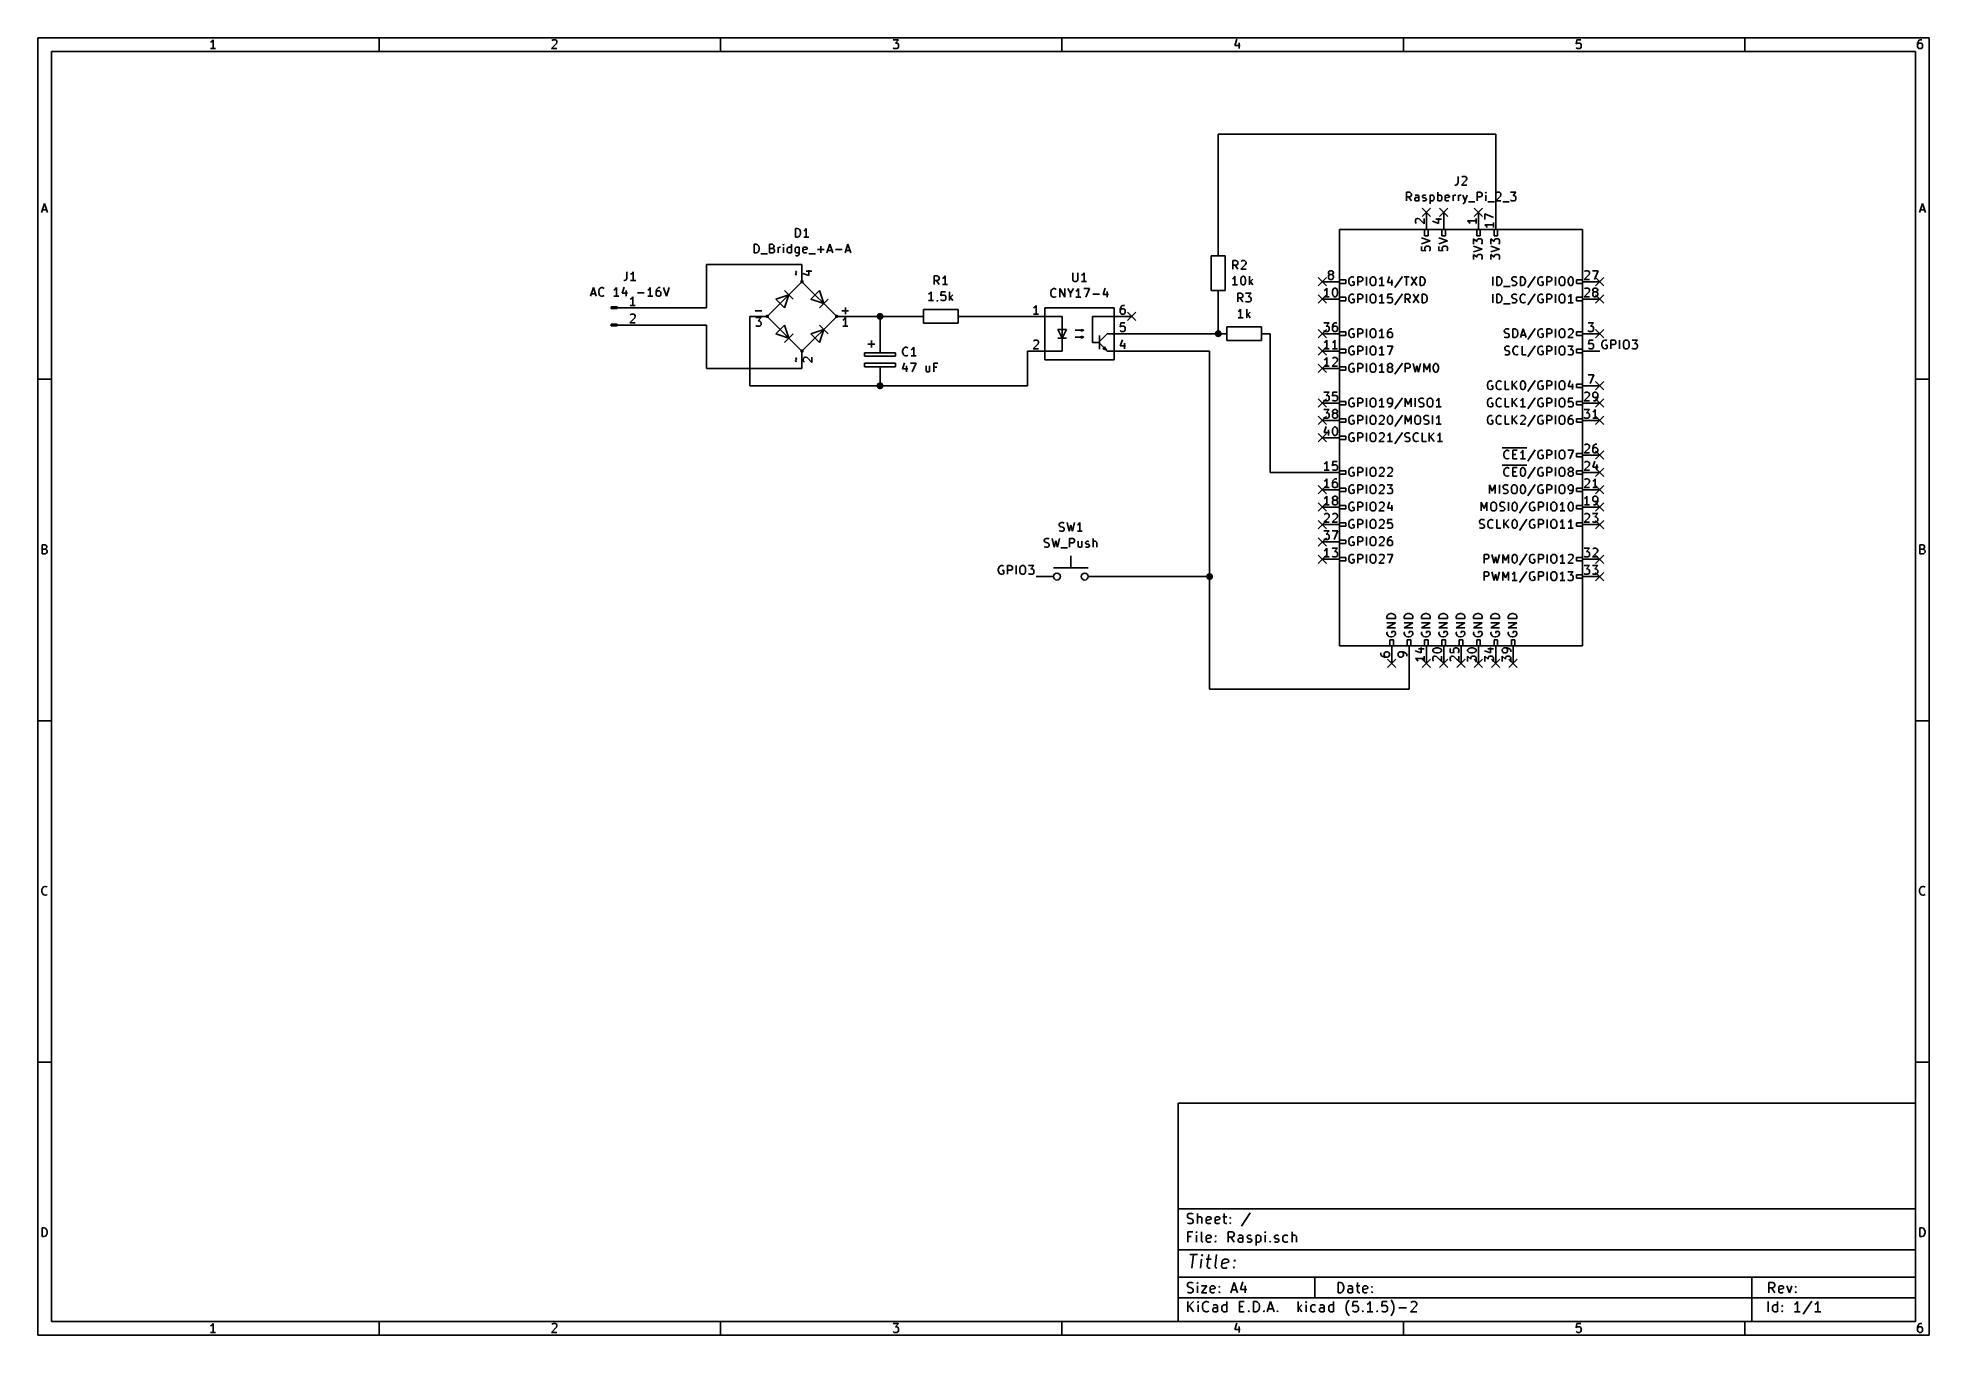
# Model space of a CAD drawing. Extents: x 0.4 to 11.3, y -7.9 to -0.4.
import ezdxf

# ---------------------------------------------------------------- set-up
doc = ezdxf.new("R2010")
doc.units = 0
doc.header["$MEASUREMENT"] = 0
for name, color, linetype in [('BLACK', 7, 'CONTINUOUS'), ('BLUE2', 5, 'CONTINUOUS'), ('CYAN2', 4, 'CONTINUOUS'), ('GREEN2', 3, 'CONTINUOUS'), ('LYELLOW', 51, 'CONTINUOUS'), ('RED2', 1, 'CONTINUOUS')]:
    doc.layers.add(name, color=color, linetype=linetype)

msp = doc.modelspace()

# ---------------------------------------------------------------- linework, layer by layer
at = {"layer": 'BLACK', "linetype": 'CONTINUOUS'}
for p, q in [((9.414, -2.149), (9.412, -2.159)), ((9.412, -2.159), (9.412, -2.166)), ((9.412, -2.166), (9.414, -2.175)), ((9.417, -2.144), (9.414, -2.149)), ((9.414, -2.175), (9.417, -2.18)), ((9.422, -2.14), (9.417, -2.144)), ((9.417, -2.18), (9.422, -2.185)), ((9.429, -2.137), (9.422, -2.14)), ((9.436, -2.137), (9.429, -2.137)), ((9.443, -2.166), (9.433, -2.166)), ((9.441, -2.14), (9.436, -2.137)), ((9.443, -2.182), (9.443, -2.166)), ((9.464, -2.187), (9.464, -2.137)), ((9.464, -2.137), (9.483, -2.137)), ((9.483, -2.163), (9.464, -2.163)), ((9.483, -2.137), (9.488, -2.14)), ((9.488, -2.161), (9.483, -2.163)), ((9.488, -2.14), (9.491, -2.142)), ((9.491, -2.159), (9.488, -2.161)), ((9.491, -2.142), (9.493, -2.147)), ((9.493, -2.154), (9.491, -2.159)), ((9.493, -2.147), (9.493, -2.154)), ((9.514, -2.187), (9.514, -2.137)), ((9.536, -2.154), (9.538, -2.144)), ((9.536, -2.17), (9.536, -2.154)), ((9.538, -2.18), (9.536, -2.17)), ((9.538, -2.144), (9.543, -2.14)), ((9.543, -2.185), (9.538, -2.18)), ((9.543, -2.14), (9.548, -2.137)), ((9.548, -2.137), (9.557, -2.137)), ((9.557, -2.137), (9.562, -2.14)), ((9.562, -2.14), (9.567, -2.144)), ((9.567, -2.18), (9.562, -2.185)), ((9.567, -2.144), (9.569, -2.154)), ((9.569, -2.17), (9.567, -2.18)), ((9.569, -2.154), (9.569, -2.17)), ((9.586, -2.137), (9.617, -2.137)), ((9.617, -2.137), (9.6, -2.156)), ((9.6, -2.156), (9.607, -2.156)), ((9.607, -2.156), (9.612, -2.159)), ((9.612, -2.159), (9.614, -2.161)), ((9.614, -2.161), (9.617, -2.166)), ((9.617, -2.178), (9.614, -2.182)), ((9.617, -2.166), (9.617, -2.178)), ((9.422, -2.185), (9.429, -2.187)), ((9.429, -2.187), (9.433, -2.187)), ((9.433, -2.187), (9.441, -2.185)), ((9.441, -2.185), (9.443, -2.182)), ((9.548, -2.187), (9.543, -2.185)), ((9.557, -2.187), (9.548, -2.187)), ((9.562, -2.185), (9.557, -2.187)), ((9.588, -2.185), (9.586, -2.182)), ((9.593, -2.187), (9.588, -2.185)), ((9.607, -2.187), (9.593, -2.187)), ((9.612, -2.185), (9.607, -2.187)), ((9.614, -2.182), (9.612, -2.185)), ((5.935, -3.449), (5.932, -3.459)), ((5.932, -3.459), (5.932, -3.466)), ((5.932, -3.466), (5.935, -3.475)), ((5.937, -3.444), (5.935, -3.449)), ((5.935, -3.475), (5.937, -3.48)), ((5.942, -3.44), (5.937, -3.444)), ((5.937, -3.48), (5.942, -3.485)), ((5.949, -3.437), (5.942, -3.44)), ((5.942, -3.485), (5.949, -3.487)), ((5.956, -3.437), (5.949, -3.437)), ((5.949, -3.487), (5.954, -3.487)), ((5.963, -3.466), (5.954, -3.466)), ((5.954, -3.487), (5.961, -3.485)), ((5.961, -3.44), (5.956, -3.437)), ((5.961, -3.485), (5.963, -3.482)), ((5.963, -3.482), (5.963, -3.466)), ((5.985, -3.487), (5.985, -3.437)), ((5.985, -3.437), (6.004, -3.437)), ((6.004, -3.463), (5.985, -3.463)), ((6.004, -3.437), (6.008, -3.44)), ((6.008, -3.461), (6.004, -3.463)), ((6.008, -3.44), (6.011, -3.442)), ((6.011, -3.459), (6.008, -3.461)), ((6.011, -3.442), (6.013, -3.447)), ((6.013, -3.454), (6.011, -3.459)), ((6.013, -3.447), (6.013, -3.454)), ((6.035, -3.487), (6.035, -3.437)), ((6.056, -3.454), (6.058, -3.444)), ((6.056, -3.47), (6.056, -3.454)), ((6.058, -3.48), (6.056, -3.47)), ((6.058, -3.444), (6.063, -3.44)), ((6.063, -3.485), (6.058, -3.48)), ((6.063, -3.44), (6.068, -3.437)), ((6.068, -3.487), (6.063, -3.485)), ((6.068, -3.437), (6.077, -3.437)), ((6.077, -3.487), (6.068, -3.487)), ((6.077, -3.437), (6.082, -3.44)), ((6.082, -3.485), (6.077, -3.487)), ((6.082, -3.44), (6.087, -3.444)), ((6.087, -3.48), (6.082, -3.485)), ((6.087, -3.444), (6.089, -3.454)), ((6.089, -3.47), (6.087, -3.48)), ((6.089, -3.454), (6.089, -3.47)), ((6.106, -3.437), (6.137, -3.437)), ((6.108, -3.485), (6.106, -3.482)), ((6.113, -3.487), (6.108, -3.485)), ((6.127, -3.487), (6.113, -3.487)), ((6.137, -3.437), (6.12, -3.456)), ((6.12, -3.456), (6.127, -3.456)), ((6.127, -3.456), (6.132, -3.459)), ((6.132, -3.485), (6.127, -3.487)), ((6.132, -3.459), (6.135, -3.461)), ((6.135, -3.482), (6.132, -3.485)), ((6.135, -3.461), (6.137, -3.466)), ((6.137, -3.478), (6.135, -3.482)), ((6.137, -3.466), (6.137, -3.478))]:
    msp.add_line(p, q, dxfattribs=at)
at = {"layer": 'BLUE2', "linetype": 'CONTINUOUS'}
for p, q in [((8.376, -1.376), (8.424, -1.424)), ((8.424, -1.376), (8.376, -1.424)), ((8.476, -1.376), (8.524, -1.424)), ((8.524, -1.376), (8.476, -1.424)), ((8.676, -1.376), (8.724, -1.424)), ((8.724, -1.376), (8.676, -1.424)), ((7.776, -1.776), (7.824, -1.824)), ((7.824, -1.776), (7.776, -1.824)), ((9.376, -1.776), (9.424, -1.824)), ((9.424, -1.776), (9.376, -1.824)), ((7.776, -1.876), (7.824, -1.924)), ((7.824, -1.876), (7.776, -1.924)), ((9.376, -1.876), (9.424, -1.924)), ((9.424, -1.876), (9.376, -1.924)), ((6.676, -1.976), (6.724, -2.024)), ((6.724, -1.976), (6.676, -2.024)), ((7.776, -2.076), (7.824, -2.124)), ((7.824, -2.076), (7.776, -2.124)), ((7.776, -2.176), (7.824, -2.224)), ((7.824, -2.176), (7.776, -2.224)), ((9.376, -2.076), (9.424, -2.124)), ((9.424, -2.076), (9.376, -2.124)), ((7.776, -2.276), (7.824, -2.324)), ((7.824, -2.276), (7.776, -2.324)), ((9.376, -2.376), (9.424, -2.424)), ((9.424, -2.376), (9.376, -2.424)), ((7.776, -2.476), (7.824, -2.524)), ((7.824, -2.476), (7.776, -2.524)), ((9.376, -2.476), (9.424, -2.524)), ((9.424, -2.476), (9.376, -2.524)), ((7.776, -2.576), (7.824, -2.624)), ((7.824, -2.576), (7.776, -2.624)), ((9.376, -2.576), (9.424, -2.624)), ((9.424, -2.576), (9.376, -2.624)), ((7.776, -2.676), (7.824, -2.724)), ((7.824, -2.676), (7.776, -2.724)), ((9.376, -2.776), (9.424, -2.824)), ((9.424, -2.776), (9.376, -2.824)), ((9.376, -2.876), (9.424, -2.924)), ((9.424, -2.876), (9.376, -2.924)), ((7.776, -2.976), (7.824, -3.024)), ((7.824, -2.976), (7.776, -3.024)), ((9.376, -2.976), (9.424, -3.024)), ((9.424, -2.976), (9.376, -3.024)), ((7.776, -3.076), (7.824, -3.124)), ((7.824, -3.076), (7.776, -3.124)), ((9.376, -3.076), (9.424, -3.124)), ((9.424, -3.076), (9.376, -3.124)), ((7.776, -3.176), (7.824, -3.224)), ((7.824, -3.176), (7.776, -3.224)), ((9.376, -3.176), (9.424, -3.224)), ((9.424, -3.176), (9.376, -3.224)), ((7.776, -3.276), (7.824, -3.324)), ((7.824, -3.276), (7.776, -3.324)), ((7.776, -3.376), (7.824, -3.424)), ((7.824, -3.376), (7.776, -3.424)), ((9.376, -3.376), (9.424, -3.424)), ((9.424, -3.376), (9.376, -3.424)), ((9.376, -3.476), (9.424, -3.524)), ((9.424, -3.476), (9.376, -3.524)), ((8.176, -3.976), (8.224, -4.024)), ((8.224, -3.976), (8.176, -4.024)), ((8.376, -3.976), (8.424, -4.024)), ((8.424, -3.976), (8.376, -4.024)), ((8.476, -3.976), (8.524, -4.024)), ((8.524, -3.976), (8.476, -4.024)), ((8.576, -3.976), (8.624, -4.024)), ((8.624, -3.976), (8.576, -4.024)), ((8.676, -3.976), (8.724, -4.024)), ((8.724, -3.976), (8.676, -4.024)), ((8.776, -3.976), (8.824, -4.024)), ((8.824, -3.976), (8.776, -4.024)), ((8.876, -3.976), (8.924, -4.024)), ((8.924, -3.976), (8.876, -4.024))]:
    msp.add_line(p, q, dxfattribs=at)
at = {"layer": 'CYAN2', "linetype": 'CONTINUOUS'}
for p, q in [((8.583, -1.193), (8.583, -1.229)), ((8.604, -1.198), (8.607, -1.196)), ((8.607, -1.196), (8.611, -1.193)), ((8.611, -1.193), (8.623, -1.193)), ((8.623, -1.193), (8.628, -1.196)), ((8.628, -1.196), (8.63, -1.198)), ((8.63, -1.198), (8.633, -1.203)), ((8.285, -1.334), (8.285, -1.284)), ((8.285, -1.284), (8.304, -1.284)), ((8.304, -1.284), (8.309, -1.287)), ((8.309, -1.308), (8.304, -1.31)), ((8.309, -1.287), (8.311, -1.289)), ((8.311, -1.306), (8.309, -1.308)), ((8.311, -1.289), (8.314, -1.294)), ((8.314, -1.301), (8.311, -1.306)), ((8.314, -1.294), (8.314, -1.301)), ((8.34, -1.301), (8.335, -1.303)), ((8.35, -1.301), (8.34, -1.301)), ((8.354, -1.303), (8.35, -1.301)), ((8.357, -1.308), (8.354, -1.303)), ((8.357, -1.334), (8.357, -1.308)), ((8.378, -1.308), (8.38, -1.303)), ((8.378, -1.31), (8.378, -1.308)), ((8.38, -1.303), (8.385, -1.301)), ((8.385, -1.301), (8.392, -1.301)), ((8.392, -1.301), (8.397, -1.303)), ((8.421, -1.301), (8.421, -1.351)), ((8.421, -1.303), (8.426, -1.301)), ((8.426, -1.301), (8.435, -1.301)), ((8.435, -1.301), (8.44, -1.303)), ((8.44, -1.303), (8.442, -1.306)), ((8.442, -1.306), (8.445, -1.31)), ((8.466, -1.334), (8.466, -1.284)), ((8.466, -1.303), (8.471, -1.301)), ((8.471, -1.301), (8.48, -1.301)), ((8.48, -1.301), (8.485, -1.303)), ((8.485, -1.303), (8.488, -1.306)), ((8.488, -1.306), (8.49, -1.31)), ((8.509, -1.308), (8.511, -1.303)), ((8.509, -1.327), (8.509, -1.308)), ((8.511, -1.303), (8.516, -1.301)), ((8.516, -1.301), (8.526, -1.301)), ((8.526, -1.301), (8.53, -1.303)), ((8.53, -1.303), (8.533, -1.308)), ((8.533, -1.308), (8.533, -1.313)), ((8.554, -1.334), (8.554, -1.301)), ((8.554, -1.31), (8.557, -1.306)), ((8.557, -1.306), (8.559, -1.303)), ((8.559, -1.303), (8.564, -1.301)), ((8.569, -1.243), (8.564, -1.243)), ((8.564, -1.301), (8.569, -1.301)), ((8.576, -1.241), (8.569, -1.243)), ((8.58, -1.236), (8.576, -1.241)), ((8.583, -1.229), (8.58, -1.236)), ((8.585, -1.334), (8.585, -1.301)), ((8.585, -1.31), (8.588, -1.306)), ((8.588, -1.306), (8.59, -1.303)), ((8.59, -1.303), (8.595, -1.301)), ((8.595, -1.301), (8.6, -1.301)), ((8.63, -1.215), (8.602, -1.243)), ((8.602, -1.243), (8.633, -1.243)), ((8.611, -1.301), (8.623, -1.334)), ((8.635, -1.301), (8.623, -1.334)), ((8.633, -1.207), (8.63, -1.215)), ((8.633, -1.203), (8.633, -1.207)), ((8.692, -1.334), (8.692, -1.284)), ((8.692, -1.284), (8.711, -1.284)), ((8.711, -1.284), (8.716, -1.287)), ((8.716, -1.308), (8.711, -1.31)), ((8.716, -1.287), (8.719, -1.289)), ((8.719, -1.306), (8.716, -1.308)), ((8.719, -1.289), (8.721, -1.294)), ((8.721, -1.301), (8.719, -1.306)), ((8.721, -1.294), (8.721, -1.301)), ((8.742, -1.284), (8.74, -1.287)), ((8.74, -1.287), (8.742, -1.289)), ((8.745, -1.287), (8.742, -1.284)), ((8.742, -1.284), (8.742, -1.289)), ((8.742, -1.289), (8.745, -1.287)), ((8.742, -1.334), (8.742, -1.301)), ((8.828, -1.306), (8.8, -1.334)), ((8.802, -1.289), (8.804, -1.287)), ((8.804, -1.287), (8.809, -1.284)), ((8.809, -1.284), (8.821, -1.284)), ((8.821, -1.284), (8.826, -1.287)), ((8.826, -1.287), (8.828, -1.289)), ((8.828, -1.289), (8.83, -1.294)), ((8.83, -1.298), (8.828, -1.306)), ((8.83, -1.294), (8.83, -1.298)), ((8.885, -1.284), (8.916, -1.284)), ((8.916, -1.284), (8.9, -1.303)), ((8.9, -1.303), (8.907, -1.303)), ((8.907, -1.303), (8.911, -1.306)), ((8.911, -1.306), (8.914, -1.308)), ((8.914, -1.308), (8.916, -1.313)), ((8.304, -1.31), (8.285, -1.31)), ((8.314, -1.334), (8.297, -1.31)), ((8.333, -1.322), (8.335, -1.317)), ((8.333, -1.327), (8.333, -1.322)), ((8.335, -1.332), (8.333, -1.327)), ((8.335, -1.317), (8.34, -1.315)), ((8.34, -1.334), (8.335, -1.332)), ((8.34, -1.315), (8.352, -1.315)), ((8.352, -1.334), (8.34, -1.334)), ((8.352, -1.315), (8.357, -1.313)), ((8.357, -1.332), (8.352, -1.334)), ((8.38, -1.315), (8.378, -1.31)), ((8.378, -1.332), (8.383, -1.334)), ((8.385, -1.317), (8.38, -1.315)), ((8.383, -1.334), (8.392, -1.334)), ((8.392, -1.317), (8.385, -1.317)), ((8.397, -1.32), (8.392, -1.317)), ((8.392, -1.334), (8.397, -1.332)), ((8.4, -1.325), (8.397, -1.32)), ((8.397, -1.332), (8.4, -1.327)), ((8.4, -1.327), (8.4, -1.325)), ((8.426, -1.334), (8.421, -1.332)), ((8.435, -1.334), (8.426, -1.334)), ((8.44, -1.332), (8.435, -1.334)), ((8.442, -1.329), (8.44, -1.332)), ((8.445, -1.325), (8.442, -1.329)), ((8.445, -1.31), (8.445, -1.325)), ((8.471, -1.334), (8.466, -1.332)), ((8.48, -1.334), (8.471, -1.334)), ((8.485, -1.332), (8.48, -1.334)), ((8.488, -1.329), (8.485, -1.332)), ((8.49, -1.325), (8.488, -1.329)), ((8.49, -1.31), (8.49, -1.325)), ((8.533, -1.313), (8.509, -1.317)), ((8.511, -1.332), (8.509, -1.327)), ((8.516, -1.334), (8.511, -1.332)), ((8.526, -1.334), (8.516, -1.334)), ((8.53, -1.332), (8.526, -1.334)), ((8.616, -1.348), (8.611, -1.351)), ((8.619, -1.346), (8.616, -1.348)), ((8.623, -1.334), (8.619, -1.346)), ((8.642, -1.339), (8.68, -1.339)), ((8.711, -1.31), (8.692, -1.31)), ((8.754, -1.339), (8.792, -1.339)), ((8.8, -1.334), (8.83, -1.334)), ((8.84, -1.339), (8.878, -1.339)), ((8.888, -1.332), (8.885, -1.329)), ((8.892, -1.334), (8.888, -1.332)), ((8.907, -1.334), (8.892, -1.334)), ((8.911, -1.332), (8.907, -1.334)), ((8.914, -1.329), (8.911, -1.332)), ((8.916, -1.325), (8.914, -1.329)), ((8.916, -1.313), (8.916, -1.325)), ((4.763, -1.543), (4.763, -1.493)), ((4.763, -1.493), (4.775, -1.493)), ((4.775, -1.493), (4.782, -1.496)), ((4.782, -1.496), (4.786, -1.5)), ((4.786, -1.5), (4.789, -1.505)), ((4.789, -1.505), (4.791, -1.515)), ((4.791, -1.522), (4.789, -1.531)), ((4.791, -1.515), (4.791, -1.522)), ((4.815, -1.505), (4.81, -1.507)), ((4.82, -1.5), (4.815, -1.505)), ((4.825, -1.493), (4.82, -1.5)), ((4.825, -1.543), (4.825, -1.493)), ((4.525, -1.634), (4.525, -1.584)), ((4.525, -1.584), (4.536, -1.584)), ((4.536, -1.634), (4.525, -1.634)), ((4.536, -1.584), (4.544, -1.587)), ((4.544, -1.632), (4.536, -1.634)), ((4.544, -1.587), (4.548, -1.591)), ((4.548, -1.627), (4.544, -1.632)), ((4.548, -1.591), (4.551, -1.596)), ((4.551, -1.622), (4.548, -1.627)), ((4.551, -1.596), (4.553, -1.606)), ((4.553, -1.613), (4.551, -1.622)), ((4.553, -1.606), (4.553, -1.613)), ((4.613, -1.634), (4.613, -1.584)), ((4.613, -1.584), (4.629, -1.584)), ((4.629, -1.608), (4.613, -1.608)), ((4.632, -1.634), (4.613, -1.634)), ((4.629, -1.584), (4.634, -1.587)), ((4.634, -1.606), (4.629, -1.608)), ((4.629, -1.608), (4.636, -1.61)), ((4.636, -1.632), (4.632, -1.634)), ((4.634, -1.587), (4.636, -1.589)), ((4.636, -1.603), (4.634, -1.606)), ((4.636, -1.589), (4.639, -1.594)), ((4.639, -1.598), (4.636, -1.603)), ((4.636, -1.61), (4.639, -1.613)), ((4.639, -1.629), (4.636, -1.632)), ((4.639, -1.594), (4.639, -1.598)), ((4.639, -1.613), (4.641, -1.617)), ((4.641, -1.625), (4.639, -1.629)), ((4.641, -1.617), (4.641, -1.625)), ((4.663, -1.634), (4.663, -1.601)), ((4.663, -1.61), (4.665, -1.606)), ((4.665, -1.606), (4.667, -1.603)), ((4.667, -1.603), (4.672, -1.601)), ((4.672, -1.601), (4.677, -1.601)), ((4.694, -1.584), (4.691, -1.587)), ((4.691, -1.587), (4.694, -1.589)), ((4.696, -1.587), (4.694, -1.584)), ((4.694, -1.584), (4.694, -1.589)), ((4.694, -1.589), (4.696, -1.587)), ((4.694, -1.634), (4.694, -1.601)), ((4.715, -1.61), (4.717, -1.606)), ((4.715, -1.625), (4.715, -1.61)), ((4.717, -1.629), (4.715, -1.625)), ((4.717, -1.606), (4.72, -1.603)), ((4.72, -1.632), (4.717, -1.629)), ((4.72, -1.603), (4.725, -1.601)), ((4.725, -1.634), (4.72, -1.632)), ((4.725, -1.601), (4.734, -1.601)), ((4.734, -1.634), (4.725, -1.634)), ((4.734, -1.601), (4.739, -1.603)), ((4.739, -1.632), (4.734, -1.634)), ((4.739, -1.634), (4.739, -1.584)), ((4.76, -1.61), (4.763, -1.606)), ((4.76, -1.625), (4.76, -1.61)), ((4.763, -1.629), (4.76, -1.625)), ((4.775, -1.543), (4.763, -1.543)), ((4.763, -1.606), (4.765, -1.603)), ((4.765, -1.632), (4.763, -1.629)), ((4.765, -1.603), (4.77, -1.601)), ((4.77, -1.634), (4.765, -1.632)), ((4.77, -1.601), (4.779, -1.601)), ((4.779, -1.634), (4.77, -1.634)), ((4.782, -1.541), (4.775, -1.543)), ((4.779, -1.601), (4.784, -1.603)), ((4.784, -1.632), (4.779, -1.634)), ((4.786, -1.536), (4.782, -1.541)), ((4.784, -1.601), (4.784, -1.641)), ((4.789, -1.531), (4.786, -1.536)), ((4.805, -1.608), (4.808, -1.603)), ((4.805, -1.627), (4.805, -1.608)), ((4.829, -1.613), (4.805, -1.617)), ((4.808, -1.632), (4.805, -1.627)), ((4.808, -1.603), (4.813, -1.601)), ((4.813, -1.634), (4.808, -1.632)), ((4.839, -1.543), (4.81, -1.543)), ((4.813, -1.601), (4.822, -1.601)), ((4.822, -1.634), (4.813, -1.634)), ((4.822, -1.601), (4.827, -1.603)), ((4.827, -1.632), (4.822, -1.634)), ((4.827, -1.603), (4.829, -1.608)), ((4.829, -1.608), (4.829, -1.613)), ((4.889, -1.615), (4.927, -1.615)), ((4.908, -1.634), (4.908, -1.596)), ((4.944, -1.634), (4.96, -1.584)), ((4.948, -1.62), (4.972, -1.62)), ((4.96, -1.584), (4.977, -1.634)), ((4.994, -1.615), (5.032, -1.615)), ((5.048, -1.634), (5.065, -1.584)), ((5.053, -1.62), (5.077, -1.62)), ((5.065, -1.584), (5.082, -1.634)), ((8.422, -1.564), (8.372, -1.547)), ((8.372, -1.581), (8.422, -1.564)), ((8.372, -1.597), (8.372, -1.621)), ((8.372, -1.621), (8.396, -1.623)), ((8.391, -1.604), (8.394, -1.6)), ((8.391, -1.616), (8.391, -1.604)), ((8.394, -1.621), (8.391, -1.616)), ((8.394, -1.6), (8.396, -1.597)), ((8.396, -1.623), (8.394, -1.621)), ((8.396, -1.597), (8.401, -1.595)), ((8.401, -1.595), (8.413, -1.595)), ((8.413, -1.595), (8.417, -1.597)), ((8.417, -1.597), (8.42, -1.6)), ((8.42, -1.621), (8.417, -1.623)), ((8.42, -1.6), (8.422, -1.604)), ((8.422, -1.616), (8.42, -1.621)), ((8.422, -1.604), (8.422, -1.616)), ((8.522, -1.564), (8.472, -1.547)), ((8.472, -1.581), (8.522, -1.564)), ((8.472, -1.597), (8.472, -1.621)), ((8.472, -1.621), (8.496, -1.623)), ((8.491, -1.604), (8.494, -1.6)), ((8.491, -1.616), (8.491, -1.604)), ((8.494, -1.621), (8.491, -1.616)), ((8.494, -1.6), (8.496, -1.597)), ((8.496, -1.623), (8.494, -1.621)), ((8.496, -1.597), (8.501, -1.595)), ((8.501, -1.595), (8.513, -1.595)), ((8.513, -1.595), (8.517, -1.597)), ((8.517, -1.597), (8.52, -1.6)), ((8.52, -1.621), (8.517, -1.623)), ((8.52, -1.6), (8.522, -1.604)), ((8.522, -1.616), (8.52, -1.621)), ((8.522, -1.604), (8.522, -1.616)), ((8.672, -1.583), (8.672, -1.552)), ((8.672, -1.552), (8.691, -1.569)), ((8.722, -1.612), (8.672, -1.595)), ((8.672, -1.628), (8.722, -1.612)), ((8.691, -1.562), (8.694, -1.557)), ((8.691, -1.569), (8.691, -1.562)), ((8.694, -1.557), (8.696, -1.554)), ((8.696, -1.554), (8.701, -1.552)), ((8.701, -1.552), (8.713, -1.552)), ((8.713, -1.552), (8.717, -1.554)), ((8.717, -1.554), (8.72, -1.557)), ((8.72, -1.581), (8.717, -1.583)), ((8.72, -1.557), (8.722, -1.562)), ((8.722, -1.576), (8.72, -1.581)), ((8.722, -1.562), (8.722, -1.576)), ((8.772, -1.583), (8.772, -1.552)), ((8.772, -1.552), (8.791, -1.569)), ((8.822, -1.612), (8.772, -1.595)), ((8.772, -1.628), (8.822, -1.612)), ((8.791, -1.562), (8.794, -1.557)), ((8.791, -1.569), (8.791, -1.562)), ((8.794, -1.557), (8.796, -1.554)), ((8.796, -1.554), (8.801, -1.552)), ((8.801, -1.552), (8.813, -1.552)), ((8.813, -1.552), (8.817, -1.554)), ((8.817, -1.554), (8.82, -1.557)), ((8.82, -1.581), (8.817, -1.583)), ((8.82, -1.557), (8.822, -1.562)), ((8.822, -1.576), (8.82, -1.581)), ((8.822, -1.562), (8.822, -1.576)), ((3.791, -1.743), (3.791, -1.779)), ((3.827, -1.743), (3.822, -1.75)), ((3.827, -1.793), (3.827, -1.743)), ((4.563, -1.639), (4.601, -1.639)), ((4.767, -1.651), (4.763, -1.648)), ((4.766, -1.741), (4.763, -1.739)), ((4.768, -1.746), (4.766, -1.741)), ((4.775, -1.651), (4.767, -1.651)), ((4.779, -1.648), (4.775, -1.651)), ((4.782, -1.646), (4.779, -1.648)), ((4.784, -1.641), (4.782, -1.646)), ((4.839, -1.639), (4.877, -1.639)), ((7.285, -1.728), (7.285, -1.678)), ((7.285, -1.678), (7.304, -1.678)), ((7.304, -1.704), (7.285, -1.704)), ((7.313, -1.728), (7.297, -1.704)), ((7.304, -1.678), (7.308, -1.681)), ((7.308, -1.702), (7.304, -1.704)), ((7.308, -1.681), (7.311, -1.683)), ((7.311, -1.7), (7.308, -1.702)), ((7.311, -1.683), (7.313, -1.688)), ((7.313, -1.695), (7.311, -1.7)), ((7.313, -1.688), (7.313, -1.695)), ((7.358, -1.7), (7.33, -1.728)), ((7.33, -1.728), (7.361, -1.728)), ((7.332, -1.683), (7.335, -1.681)), ((7.335, -1.681), (7.339, -1.678)), ((7.339, -1.678), (7.351, -1.678)), ((7.351, -1.678), (7.356, -1.681)), ((7.356, -1.681), (7.358, -1.683)), ((7.358, -1.683), (7.361, -1.688)), ((7.361, -1.692), (7.358, -1.7)), ((7.361, -1.688), (7.361, -1.692)), ((8.672, -1.673), (8.672, -1.643)), ((8.672, -1.643), (8.691, -1.659)), ((8.691, -1.652), (8.694, -1.647)), ((8.691, -1.659), (8.691, -1.652)), ((8.694, -1.647), (8.696, -1.645)), ((8.696, -1.645), (8.701, -1.643)), ((8.701, -1.643), (8.713, -1.643)), ((8.713, -1.643), (8.717, -1.645)), ((8.717, -1.645), (8.72, -1.647)), ((8.72, -1.671), (8.717, -1.673)), ((8.72, -1.647), (8.722, -1.652)), ((8.722, -1.666), (8.72, -1.671)), ((8.722, -1.652), (8.722, -1.666)), ((8.772, -1.673), (8.772, -1.643)), ((8.772, -1.643), (8.791, -1.659)), ((8.791, -1.652), (8.794, -1.647)), ((8.791, -1.659), (8.791, -1.652)), ((8.794, -1.647), (8.796, -1.645)), ((8.796, -1.645), (8.801, -1.643)), ((8.801, -1.643), (8.813, -1.643)), ((8.813, -1.643), (8.817, -1.645)), ((8.817, -1.645), (8.82, -1.647)), ((8.82, -1.671), (8.817, -1.673)), ((8.82, -1.647), (8.822, -1.652)), ((8.822, -1.666), (8.82, -1.671)), ((8.822, -1.652), (8.822, -1.666)), ((3.58, -1.884), (3.597, -1.834)), ((3.597, -1.834), (3.613, -1.884)), ((3.628, -1.856), (3.63, -1.846)), ((3.63, -1.846), (3.633, -1.841)), ((3.633, -1.841), (3.637, -1.837)), ((3.637, -1.837), (3.644, -1.834)), ((3.644, -1.834), (3.649, -1.834)), ((3.649, -1.834), (3.656, -1.837)), ((3.656, -1.837), (3.659, -1.839)), ((3.721, -1.846), (3.716, -1.848)), ((3.725, -1.841), (3.721, -1.846)), ((3.73, -1.834), (3.725, -1.841)), ((3.73, -1.884), (3.73, -1.834)), ((3.775, -1.832), (3.763, -1.867)), ((3.777, -1.793), (3.772, -1.793)), ((3.784, -1.791), (3.777, -1.793)), ((3.788, -1.786), (3.784, -1.791)), ((3.787, -1.851), (3.787, -1.884)), ((3.791, -1.779), (3.788, -1.786)), ((3.817, -1.755), (3.812, -1.757)), ((3.841, -1.793), (3.812, -1.793)), ((3.822, -1.75), (3.817, -1.755)), ((3.916, -1.846), (3.911, -1.848)), ((3.921, -1.841), (3.916, -1.846)), ((3.925, -1.834), (3.921, -1.841)), ((3.925, -1.884), (3.925, -1.834)), ((3.961, -1.846), (3.959, -1.856)), ((3.966, -1.839), (3.961, -1.846)), ((3.968, -1.853), (3.963, -1.856)), ((3.968, -1.837), (3.966, -1.839)), ((3.973, -1.834), (3.968, -1.837)), ((3.978, -1.853), (3.968, -1.853)), ((3.983, -1.834), (3.973, -1.834)), ((3.983, -1.856), (3.978, -1.853)), ((4.002, -1.834), (4.018, -1.884)), ((4.018, -1.884), (4.035, -1.834)), ((4.763, -1.755), (4.768, -1.746)), ((4.766, -1.76), (4.763, -1.755)), ((4.768, -1.763), (4.766, -1.76)), ((5.563, -1.817), (5.563, -1.767)), ((5.563, -1.767), (5.582, -1.767)), ((5.582, -1.793), (5.563, -1.793)), ((5.591, -1.817), (5.575, -1.793)), ((5.582, -1.767), (5.586, -1.77)), ((5.586, -1.791), (5.582, -1.793)), ((5.586, -1.77), (5.589, -1.772)), ((5.589, -1.789), (5.586, -1.791)), ((5.589, -1.772), (5.591, -1.777)), ((5.591, -1.784), (5.589, -1.789)), ((5.591, -1.777), (5.591, -1.784)), ((5.615, -1.779), (5.61, -1.781)), ((5.639, -1.817), (5.61, -1.817)), ((5.62, -1.774), (5.615, -1.779)), ((5.625, -1.767), (5.62, -1.774)), ((5.625, -1.817), (5.625, -1.767)), ((6.234, -1.862), (6.236, -1.852)), ((6.236, -1.852), (6.239, -1.847)), ((6.239, -1.847), (6.244, -1.843)), ((6.244, -1.843), (6.251, -1.84)), ((6.251, -1.84), (6.255, -1.84)), ((6.255, -1.84), (6.263, -1.843)), ((6.263, -1.843), (6.265, -1.845)), ((6.286, -1.89), (6.286, -1.84)), ((6.286, -1.84), (6.315, -1.89)), ((6.315, -1.89), (6.315, -1.84)), ((6.332, -1.84), (6.348, -1.866)), ((6.348, -1.866), (6.365, -1.84)), ((6.361, -1.749), (6.361, -1.79)), ((6.361, -1.79), (6.364, -1.794)), ((6.364, -1.794), (6.366, -1.797)), ((6.366, -1.797), (6.371, -1.799)), ((6.371, -1.799), (6.38, -1.799)), ((6.384, -1.852), (6.379, -1.854)), ((6.38, -1.799), (6.385, -1.797)), ((6.389, -1.847), (6.384, -1.852)), ((6.385, -1.797), (6.388, -1.794)), ((6.388, -1.794), (6.39, -1.79)), ((6.394, -1.84), (6.389, -1.847)), ((6.39, -1.79), (6.39, -1.749)), ((6.394, -1.89), (6.394, -1.84)), ((6.416, -1.761), (6.411, -1.763)), ((6.44, -1.799), (6.411, -1.799)), ((6.421, -1.756), (6.416, -1.761)), ((6.426, -1.749), (6.421, -1.756)), ((6.425, -1.84), (6.458, -1.84)), ((6.426, -1.799), (6.426, -1.749)), ((6.458, -1.84), (6.436, -1.89)), ((6.548, -1.838), (6.536, -1.873)), ((7.287, -1.781), (7.282, -1.783)), ((7.311, -1.819), (7.282, -1.819)), ((7.292, -1.776), (7.287, -1.781)), ((7.296, -1.769), (7.292, -1.776)), ((7.296, -1.819), (7.296, -1.769)), ((7.33, -1.788), (7.332, -1.779)), ((7.33, -1.8), (7.33, -1.788)), ((7.332, -1.81), (7.33, -1.8)), ((7.332, -1.779), (7.335, -1.774)), ((7.335, -1.814), (7.332, -1.81)), ((7.335, -1.774), (7.337, -1.772)), ((7.337, -1.817), (7.335, -1.814)), ((7.337, -1.772), (7.342, -1.769)), ((7.342, -1.819), (7.337, -1.817)), ((7.342, -1.769), (7.346, -1.769)), ((7.346, -1.819), (7.342, -1.819)), ((7.346, -1.769), (7.351, -1.772)), ((7.351, -1.817), (7.346, -1.819)), ((7.351, -1.772), (7.354, -1.774)), ((7.354, -1.814), (7.351, -1.817)), ((7.354, -1.774), (7.356, -1.779)), ((7.356, -1.81), (7.354, -1.814)), ((7.356, -1.779), (7.358, -1.788)), ((7.358, -1.8), (7.356, -1.81)), ((7.358, -1.788), (7.358, -1.8)), ((7.38, -1.819), (7.38, -1.769)), ((7.399, -1.786), (7.38, -1.805)), ((7.385, -1.8), (7.399, -1.819)), ((7.954, -1.784), (7.952, -1.794)), ((7.952, -1.794), (7.952, -1.801)), ((7.952, -1.801), (7.954, -1.81)), ((7.957, -1.779), (7.954, -1.784)), ((7.954, -1.81), (7.957, -1.815)), ((7.962, -1.775), (7.957, -1.779)), ((7.957, -1.815), (7.962, -1.82)), ((7.969, -1.772), (7.962, -1.775)), ((7.962, -1.82), (7.969, -1.822)), ((7.976, -1.772), (7.969, -1.772)), ((7.969, -1.822), (7.973, -1.822)), ((7.983, -1.801), (7.973, -1.801)), ((7.973, -1.822), (7.981, -1.82)), ((7.981, -1.775), (7.976, -1.772)), ((7.981, -1.82), (7.983, -1.817)), ((7.983, -1.817), (7.983, -1.801)), ((8.004, -1.822), (8.004, -1.772)), ((8.004, -1.772), (8.023, -1.772)), ((8.023, -1.798), (8.004, -1.798)), ((8.023, -1.772), (8.028, -1.775)), ((8.028, -1.796), (8.023, -1.798)), ((8.028, -1.775), (8.031, -1.777)), ((8.031, -1.794), (8.028, -1.796)), ((8.031, -1.777), (8.033, -1.782)), ((8.033, -1.789), (8.031, -1.794)), ((8.033, -1.782), (8.033, -1.789)), ((8.054, -1.822), (8.054, -1.772)), ((8.076, -1.789), (8.078, -1.779)), ((8.076, -1.805), (8.076, -1.789)), ((8.078, -1.815), (8.076, -1.805)), ((8.078, -1.779), (8.083, -1.775)), ((8.083, -1.82), (8.078, -1.815)), ((8.083, -1.775), (8.088, -1.772)), ((8.088, -1.822), (8.083, -1.82)), ((8.088, -1.772), (8.097, -1.772)), ((8.097, -1.822), (8.088, -1.822)), ((8.097, -1.772), (8.102, -1.775)), ((8.102, -1.82), (8.097, -1.822)), ((8.102, -1.775), (8.107, -1.779)), ((8.107, -1.815), (8.102, -1.82)), ((8.107, -1.779), (8.109, -1.789)), ((8.109, -1.805), (8.107, -1.815)), ((8.109, -1.789), (8.109, -1.805)), ((8.133, -1.784), (8.128, -1.786)), ((8.157, -1.822), (8.128, -1.822)), ((8.138, -1.779), (8.133, -1.784)), ((8.143, -1.772), (8.138, -1.779)), ((8.143, -1.822), (8.143, -1.772)), ((8.188, -1.77), (8.176, -1.805)), ((8.176, -1.805), (8.207, -1.805)), ((8.2, -1.789), (8.2, -1.822)), ((8.262, -1.77), (8.219, -1.834)), ((8.271, -1.772), (8.3, -1.772)), ((8.285, -1.822), (8.285, -1.772)), ((8.312, -1.772), (8.345, -1.822)), ((8.345, -1.772), (8.312, -1.822)), ((8.364, -1.822), (8.364, -1.772)), ((8.364, -1.772), (8.376, -1.772)), ((8.376, -1.822), (8.364, -1.822)), ((8.376, -1.772), (8.383, -1.775)), ((8.383, -1.82), (8.376, -1.822)), ((8.383, -1.775), (8.388, -1.779)), ((8.388, -1.815), (8.383, -1.82)), ((8.388, -1.779), (8.39, -1.784)), ((8.39, -1.81), (8.388, -1.815)), ((8.39, -1.784), (8.393, -1.794)), ((8.393, -1.801), (8.39, -1.81)), ((8.393, -1.794), (8.393, -1.801)), ((8.783, -1.822), (8.783, -1.772)), ((8.807, -1.822), (8.807, -1.772)), ((8.807, -1.772), (8.818, -1.772)), ((8.818, -1.822), (8.807, -1.822)), ((8.818, -1.772), (8.826, -1.775)), ((8.826, -1.82), (8.818, -1.822)), ((8.826, -1.775), (8.83, -1.779)), ((8.83, -1.815), (8.826, -1.82)), ((8.83, -1.779), (8.833, -1.784)), ((8.833, -1.81), (8.83, -1.815)), ((8.833, -1.784), (8.835, -1.794)), ((8.835, -1.801), (8.833, -1.81)), ((8.835, -1.794), (8.835, -1.801)), ((8.845, -1.827), (8.883, -1.827)), ((8.892, -1.782), (8.895, -1.777)), ((8.892, -1.786), (8.892, -1.782)), ((8.895, -1.791), (8.892, -1.786)), ((8.892, -1.82), (8.899, -1.822)), ((8.895, -1.777), (8.897, -1.775)), ((8.897, -1.794), (8.895, -1.791)), ((8.897, -1.775), (8.902, -1.772)), ((8.902, -1.796), (8.897, -1.794)), ((8.899, -1.822), (8.911, -1.822)), ((8.902, -1.772), (8.914, -1.772)), ((8.911, -1.798), (8.902, -1.796)), ((8.916, -1.801), (8.911, -1.798)), ((8.911, -1.822), (8.916, -1.82)), ((8.914, -1.772), (8.921, -1.775)), ((8.918, -1.803), (8.916, -1.801)), ((8.916, -1.82), (8.918, -1.817)), ((8.921, -1.808), (8.918, -1.803)), ((8.918, -1.817), (8.921, -1.813)), ((8.921, -1.813), (8.921, -1.808)), ((8.942, -1.822), (8.942, -1.772)), ((8.942, -1.772), (8.954, -1.772)), ((8.954, -1.822), (8.942, -1.822)), ((8.954, -1.772), (8.961, -1.775)), ((8.961, -1.82), (8.954, -1.822)), ((8.961, -1.775), (8.966, -1.779)), ((8.966, -1.815), (8.961, -1.82)), ((8.966, -1.779), (8.968, -1.784)), ((8.968, -1.81), (8.966, -1.815)), ((8.968, -1.784), (8.971, -1.794)), ((8.971, -1.801), (8.968, -1.81)), ((8.971, -1.794), (8.971, -1.801)), ((9.028, -1.77), (8.985, -1.834)), ((9.045, -1.784), (9.042, -1.794)), ((9.042, -1.794), (9.042, -1.801)), ((9.042, -1.801), (9.045, -1.81)), ((9.047, -1.779), (9.045, -1.784)), ((9.045, -1.81), (9.047, -1.815)), ((9.052, -1.775), (9.047, -1.779)), ((9.047, -1.815), (9.052, -1.82)), ((9.059, -1.772), (9.052, -1.775)), ((9.052, -1.82), (9.059, -1.822)), ((9.066, -1.772), (9.059, -1.772)), ((9.059, -1.822), (9.064, -1.822)), ((9.073, -1.801), (9.064, -1.801)), ((9.064, -1.822), (9.071, -1.82)), ((9.071, -1.775), (9.066, -1.772)), ((9.071, -1.82), (9.073, -1.817)), ((9.073, -1.817), (9.073, -1.801)), ((9.095, -1.822), (9.095, -1.772)), ((9.095, -1.772), (9.114, -1.772)), ((9.114, -1.798), (9.095, -1.798)), ((9.114, -1.772), (9.118, -1.775)), ((9.118, -1.796), (9.114, -1.798)), ((9.118, -1.775), (9.121, -1.777)), ((9.121, -1.794), (9.118, -1.796)), ((9.121, -1.777), (9.123, -1.782)), ((9.123, -1.789), (9.121, -1.794)), ((9.123, -1.782), (9.123, -1.789)), ((9.145, -1.822), (9.145, -1.772)), ((9.166, -1.789), (9.168, -1.779)), ((9.166, -1.805), (9.166, -1.789)), ((9.168, -1.815), (9.166, -1.805)), ((9.168, -1.779), (9.173, -1.775)), ((9.173, -1.82), (9.168, -1.815)), ((9.173, -1.775), (9.178, -1.772)), ((9.178, -1.822), (9.173, -1.82)), ((9.178, -1.772), (9.187, -1.772)), ((9.187, -1.822), (9.178, -1.822)), ((9.187, -1.772), (9.192, -1.775)), ((9.192, -1.82), (9.187, -1.822)), ((9.192, -1.775), (9.197, -1.779)), ((9.197, -1.815), (9.192, -1.82)), ((9.197, -1.779), (9.199, -1.789)), ((9.199, -1.805), (9.197, -1.815)), ((9.199, -1.789), (9.199, -1.805)), ((9.218, -1.791), (9.221, -1.782)), ((9.218, -1.803), (9.218, -1.791)), ((9.221, -1.813), (9.218, -1.803)), ((9.221, -1.782), (9.223, -1.777)), ((9.223, -1.817), (9.221, -1.813)), ((9.223, -1.777), (9.226, -1.775)), ((9.226, -1.82), (9.223, -1.817)), ((9.226, -1.775), (9.23, -1.772)), ((9.23, -1.822), (9.226, -1.82)), ((9.23, -1.772), (9.235, -1.772)), ((9.235, -1.822), (9.23, -1.822)), ((9.235, -1.772), (9.24, -1.775)), ((9.24, -1.82), (9.235, -1.822)), ((9.24, -1.775), (9.242, -1.777)), ((9.242, -1.817), (9.24, -1.82)), ((9.242, -1.777), (9.245, -1.782)), ((9.245, -1.813), (9.242, -1.817)), ((9.245, -1.782), (9.247, -1.791)), ((9.247, -1.803), (9.245, -1.813)), ((9.247, -1.791), (9.247, -1.803)), ((3.585, -1.87), (3.609, -1.87)), ((3.628, -1.863), (3.628, -1.856)), ((3.63, -1.872), (3.628, -1.863)), ((3.633, -1.877), (3.63, -1.872)), ((3.637, -1.882), (3.633, -1.877)), ((3.644, -1.884), (3.637, -1.882)), ((3.649, -1.884), (3.644, -1.884)), ((3.656, -1.882), (3.649, -1.884)), ((3.659, -1.879), (3.656, -1.882)), ((3.744, -1.884), (3.716, -1.884)), ((3.763, -1.867), (3.794, -1.867)), ((3.852, -1.865), (3.89, -1.865)), ((3.94, -1.884), (3.911, -1.884)), ((3.959, -1.856), (3.959, -1.875)), ((3.961, -1.858), (3.959, -1.863)), ((3.959, -1.875), (3.961, -1.879)), ((3.963, -1.856), (3.961, -1.858)), ((3.961, -1.879), (3.963, -1.882)), ((3.963, -1.882), (3.968, -1.884)), ((3.968, -1.884), (3.978, -1.884)), ((3.978, -1.884), (3.983, -1.882)), ((3.985, -1.858), (3.983, -1.856)), ((3.983, -1.882), (3.985, -1.879)), ((3.987, -1.863), (3.985, -1.858)), ((3.985, -1.879), (3.987, -1.875)), ((3.987, -1.875), (3.987, -1.863)), ((5.05, -1.987), (5.05, -1.949)), ((5.534, -1.87), (5.529, -1.872)), ((5.558, -1.908), (5.529, -1.908)), ((5.539, -1.865), (5.534, -1.87)), ((5.544, -1.858), (5.539, -1.865)), ((5.544, -1.908), (5.544, -1.858)), ((5.579, -1.913), (5.577, -1.915)), ((5.582, -1.908), (5.579, -1.913)), ((5.582, -1.906), (5.582, -1.908)), ((5.603, -1.858), (5.601, -1.882)), ((5.601, -1.882), (5.603, -1.88)), ((5.603, -1.906), (5.601, -1.903)), ((5.627, -1.858), (5.603, -1.858)), ((5.603, -1.88), (5.608, -1.877)), ((5.608, -1.908), (5.603, -1.906)), ((5.608, -1.877), (5.62, -1.877)), ((5.62, -1.908), (5.608, -1.908)), ((5.62, -1.877), (5.625, -1.88)), ((5.625, -1.906), (5.62, -1.908)), ((5.625, -1.88), (5.627, -1.882)), ((5.627, -1.903), (5.625, -1.906)), ((5.627, -1.882), (5.629, -1.887)), ((5.629, -1.899), (5.627, -1.903)), ((5.629, -1.887), (5.629, -1.899)), ((5.651, -1.908), (5.651, -1.858)), ((5.67, -1.875), (5.651, -1.894)), ((5.655, -1.889), (5.67, -1.908)), ((6.234, -1.869), (6.234, -1.862)), ((6.236, -1.878), (6.234, -1.869)), ((6.239, -1.883), (6.236, -1.878)), ((6.244, -1.888), (6.239, -1.883)), ((6.251, -1.89), (6.244, -1.888)), ((6.255, -1.89), (6.251, -1.89)), ((6.263, -1.888), (6.255, -1.89)), ((6.265, -1.885), (6.263, -1.888)), ((6.348, -1.866), (6.348, -1.89)), ((6.408, -1.89), (6.379, -1.89)), ((6.477, -1.871), (6.515, -1.871)), ((6.536, -1.873), (6.567, -1.873)), ((6.56, -1.857), (6.56, -1.89)), ((7.313, -1.917), (7.313, -1.867)), ((7.313, -1.867), (7.332, -1.867)), ((7.332, -1.893), (7.313, -1.893)), ((7.341, -1.917), (7.325, -1.893)), ((7.329, -1.958), (7.325, -1.965)), ((7.329, -2.008), (7.329, -1.958)), ((7.332, -1.867), (7.336, -1.87)), ((7.336, -1.891), (7.332, -1.893)), ((7.336, -1.87), (7.339, -1.872)), ((7.339, -1.889), (7.336, -1.891)), ((7.339, -1.872), (7.341, -1.877)), ((7.341, -1.884), (7.339, -1.889)), ((7.341, -1.877), (7.341, -1.884)), ((7.358, -1.867), (7.389, -1.867)), ((7.36, -1.915), (7.358, -1.912)), ((7.365, -1.917), (7.36, -1.915)), ((7.379, -1.917), (7.365, -1.917)), ((7.365, -2.008), (7.365, -1.958)), ((7.389, -1.867), (7.372, -1.886)), ((7.372, -1.886), (7.379, -1.886)), ((7.379, -1.886), (7.384, -1.889)), ((7.384, -1.915), (7.379, -1.917)), ((7.384, -1.889), (7.386, -1.891)), ((7.386, -1.912), (7.384, -1.915)), ((7.386, -1.891), (7.389, -1.896)), ((7.389, -1.908), (7.386, -1.912)), ((7.389, -1.896), (7.389, -1.908)), ((7.954, -1.884), (7.952, -1.894)), ((7.952, -1.894), (7.952, -1.901)), ((7.952, -1.901), (7.954, -1.91)), ((7.957, -1.879), (7.954, -1.884)), ((7.954, -1.91), (7.957, -1.915)), ((7.962, -1.875), (7.957, -1.879)), ((7.957, -1.915), (7.962, -1.92)), ((7.969, -1.872), (7.962, -1.875)), ((7.962, -1.92), (7.969, -1.922)), ((7.976, -1.872), (7.969, -1.872)), ((7.969, -1.922), (7.973, -1.922)), ((7.983, -1.901), (7.973, -1.901)), ((7.973, -1.922), (7.981, -1.92)), ((7.981, -1.875), (7.976, -1.872)), ((7.981, -1.92), (7.983, -1.917)), ((7.983, -1.917), (7.983, -1.901)), ((8.004, -1.922), (8.004, -1.872)), ((8.004, -1.872), (8.023, -1.872)), ((8.023, -1.898), (8.004, -1.898)), ((8.023, -1.872), (8.028, -1.875)), ((8.028, -1.896), (8.023, -1.898)), ((8.028, -1.875), (8.031, -1.877)), ((8.031, -1.894), (8.028, -1.896)), ((8.031, -1.877), (8.033, -1.882)), ((8.033, -1.889), (8.031, -1.894)), ((8.033, -1.882), (8.033, -1.889)), ((8.054, -1.922), (8.054, -1.872)), ((8.076, -1.889), (8.078, -1.879)), ((8.076, -1.905), (8.076, -1.889)), ((8.078, -1.915), (8.076, -1.905)), ((8.078, -1.879), (8.083, -1.875)), ((8.083, -1.92), (8.078, -1.915)), ((8.083, -1.875), (8.088, -1.872)), ((8.088, -1.922), (8.083, -1.92)), ((8.088, -1.872), (8.097, -1.872)), ((8.097, -1.922), (8.088, -1.922)), ((8.097, -1.872), (8.102, -1.875)), ((8.102, -1.92), (8.097, -1.922)), ((8.102, -1.875), (8.107, -1.879)), ((8.107, -1.915), (8.102, -1.92)), ((8.107, -1.879), (8.109, -1.889)), ((8.109, -1.905), (8.107, -1.915)), ((8.109, -1.889), (8.109, -1.905)), ((8.133, -1.884), (8.128, -1.886)), ((8.157, -1.922), (8.128, -1.922)), ((8.138, -1.879), (8.133, -1.884)), ((8.143, -1.872), (8.138, -1.879)), ((8.143, -1.922), (8.143, -1.872)), ((8.178, -1.872), (8.176, -1.896)), ((8.176, -1.896), (8.178, -1.894)), ((8.178, -1.92), (8.176, -1.917)), ((8.202, -1.872), (8.178, -1.872)), ((8.178, -1.894), (8.183, -1.891)), ((8.183, -1.922), (8.178, -1.92)), ((8.183, -1.891), (8.195, -1.891)), ((8.195, -1.922), (8.183, -1.922)), ((8.195, -1.891), (8.2, -1.894)), ((8.2, -1.92), (8.195, -1.922)), ((8.2, -1.894), (8.202, -1.896)), ((8.202, -1.917), (8.2, -1.92)), ((8.202, -1.896), (8.204, -1.901)), ((8.204, -1.913), (8.202, -1.917)), ((8.204, -1.901), (8.204, -1.913)), ((8.262, -1.87), (8.219, -1.934)), ((8.278, -1.922), (8.278, -1.872)), ((8.278, -1.872), (8.297, -1.872)), ((8.297, -1.898), (8.278, -1.898)), ((8.307, -1.922), (8.29, -1.898)), ((8.297, -1.872), (8.302, -1.875)), ((8.302, -1.896), (8.297, -1.898)), ((8.302, -1.875), (8.304, -1.877)), ((8.304, -1.894), (8.302, -1.896)), ((8.304, -1.877), (8.307, -1.882)), ((8.307, -1.889), (8.304, -1.894)), ((8.307, -1.882), (8.307, -1.889)), ((8.323, -1.872), (8.357, -1.922)), ((8.357, -1.872), (8.323, -1.922)), ((8.376, -1.922), (8.376, -1.872)), ((8.376, -1.872), (8.388, -1.872)), ((8.388, -1.922), (8.376, -1.922)), ((8.388, -1.872), (8.395, -1.875)), ((8.395, -1.92), (8.388, -1.922)), ((8.395, -1.875), (8.4, -1.879)), ((8.4, -1.915), (8.395, -1.92)), ((8.4, -1.879), (8.402, -1.884)), ((8.402, -1.91), (8.4, -1.915)), ((8.402, -1.884), (8.404, -1.894)), ((8.404, -1.901), (8.402, -1.91)), ((8.404, -1.894), (8.404, -1.901)), ((8.783, -1.922), (8.783, -1.872)), ((8.807, -1.922), (8.807, -1.872)), ((8.807, -1.872), (8.818, -1.872)), ((8.818, -1.922), (8.807, -1.922)), ((8.818, -1.872), (8.826, -1.875)), ((8.826, -1.92), (8.818, -1.922)), ((8.826, -1.875), (8.83, -1.879)), ((8.83, -1.915), (8.826, -1.92)), ((8.83, -1.879), (8.833, -1.884)), ((8.833, -1.91), (8.83, -1.915)), ((8.833, -1.884), (8.835, -1.894)), ((8.835, -1.901), (8.833, -1.91)), ((8.835, -1.894), (8.835, -1.901)), ((8.845, -1.927), (8.883, -1.927)), ((8.892, -1.882), (8.895, -1.877)), ((8.892, -1.886), (8.892, -1.882)), ((8.895, -1.891), (8.892, -1.886)), ((8.892, -1.92), (8.899, -1.922)), ((8.895, -1.877), (8.897, -1.875)), ((8.897, -1.894), (8.895, -1.891)), ((8.897, -1.875), (8.902, -1.872)), ((8.902, -1.896), (8.897, -1.894)), ((8.899, -1.922), (8.911, -1.922)), ((8.902, -1.872), (8.914, -1.872)), ((8.911, -1.898), (8.902, -1.896)), ((8.916, -1.901), (8.911, -1.898)), ((8.911, -1.922), (8.916, -1.92)), ((8.914, -1.872), (8.921, -1.875)), ((8.918, -1.903), (8.916, -1.901)), ((8.916, -1.92), (8.918, -1.917)), ((8.921, -1.908), (8.918, -1.903)), ((8.918, -1.917), (8.921, -1.913)), ((8.921, -1.913), (8.921, -1.908)), ((8.94, -1.894), (8.942, -1.884)), ((8.94, -1.901), (8.94, -1.894)), ((8.942, -1.91), (8.94, -1.901)), ((8.942, -1.884), (8.945, -1.879)), ((8.945, -1.915), (8.942, -1.91)), ((8.945, -1.879), (8.949, -1.875)), ((8.949, -1.92), (8.945, -1.915)), ((8.949, -1.875), (8.957, -1.872)), ((8.957, -1.922), (8.949, -1.92)), ((8.957, -1.872), (8.961, -1.872)), ((8.961, -1.922), (8.957, -1.922)), ((8.961, -1.872), (8.968, -1.875)), ((8.968, -1.92), (8.961, -1.922)), ((8.968, -1.875), (8.971, -1.877)), ((8.971, -1.917), (8.968, -1.92)), ((9.028, -1.87), (8.985, -1.934)), ((9.045, -1.884), (9.042, -1.894)), ((9.042, -1.894), (9.042, -1.901)), ((9.042, -1.901), (9.045, -1.91)), ((9.047, -1.879), (9.045, -1.884)), ((9.045, -1.91), (9.047, -1.915)), ((9.052, -1.875), (9.047, -1.879)), ((9.047, -1.915), (9.052, -1.92)), ((9.059, -1.872), (9.052, -1.875)), ((9.052, -1.92), (9.059, -1.922)), ((9.066, -1.872), (9.059, -1.872)), ((9.059, -1.922), (9.064, -1.922)), ((9.073, -1.901), (9.064, -1.901)), ((9.064, -1.922), (9.071, -1.92)), ((9.071, -1.875), (9.066, -1.872)), ((9.071, -1.92), (9.073, -1.917)), ((9.073, -1.917), (9.073, -1.901)), ((9.095, -1.922), (9.095, -1.872)), ((9.095, -1.872), (9.114, -1.872)), ((9.114, -1.898), (9.095, -1.898)), ((9.114, -1.872), (9.118, -1.875)), ((9.118, -1.896), (9.114, -1.898)), ((9.118, -1.875), (9.121, -1.877)), ((9.121, -1.894), (9.118, -1.896)), ((9.121, -1.877), (9.123, -1.882)), ((9.123, -1.889), (9.121, -1.894)), ((9.123, -1.882), (9.123, -1.889)), ((9.145, -1.922), (9.145, -1.872)), ((9.166, -1.889), (9.168, -1.879)), ((9.166, -1.905), (9.166, -1.889)), ((9.168, -1.915), (9.166, -1.905)), ((9.168, -1.879), (9.173, -1.875)), ((9.173, -1.92), (9.168, -1.915)), ((9.173, -1.875), (9.178, -1.872)), ((9.178, -1.922), (9.173, -1.92)), ((9.178, -1.872), (9.187, -1.872)), ((9.187, -1.922), (9.178, -1.922)), ((9.187, -1.872), (9.192, -1.875)), ((9.192, -1.92), (9.187, -1.922)), ((9.192, -1.875), (9.197, -1.879)), ((9.197, -1.915), (9.192, -1.92)), ((9.197, -1.879), (9.199, -1.889)), ((9.199, -1.905), (9.197, -1.915)), ((9.199, -1.889), (9.199, -1.905)), ((9.223, -1.884), (9.218, -1.886)), ((9.247, -1.922), (9.218, -1.922)), ((9.228, -1.879), (9.223, -1.884)), ((9.233, -1.872), (9.228, -1.879)), ((9.233, -1.922), (9.233, -1.872)), ((4.53, -1.968), (4.569, -1.968)), ((5.03, -1.968), (5.069, -1.968)), ((7.32, -1.97), (7.315, -1.972)), ((7.344, -2.008), (7.315, -2.008)), ((7.325, -1.965), (7.32, -1.97)), ((7.384, -1.975), (7.365, -1.994)), ((7.37, -1.989), (7.384, -2.008)), ((9.028, -2.07), (8.985, -2.134)), ((5.385, -2.185), (5.39, -2.181)), ((5.39, -2.181), (5.397, -2.178)), ((5.397, -2.178), (5.402, -2.178)), ((5.402, -2.178), (5.409, -2.181)), ((5.409, -2.181), (5.411, -2.183)), ((5.445, -2.178), (5.44, -2.185)), ((5.445, -2.228), (5.445, -2.178)), ((7.954, -2.084), (7.952, -2.094)), ((7.952, -2.094), (7.952, -2.101)), ((7.952, -2.101), (7.954, -2.11)), ((7.957, -2.079), (7.954, -2.084)), ((7.954, -2.11), (7.957, -2.115)), ((7.957, -2.179), (7.954, -2.184)), ((7.962, -2.075), (7.957, -2.079)), ((7.957, -2.115), (7.962, -2.12)), ((7.962, -2.175), (7.957, -2.179)), ((7.969, -2.072), (7.962, -2.075)), ((7.962, -2.12), (7.969, -2.122)), ((7.969, -2.172), (7.962, -2.175)), ((7.976, -2.072), (7.969, -2.072)), ((7.969, -2.122), (7.973, -2.122)), ((7.976, -2.172), (7.969, -2.172)), ((7.983, -2.101), (7.973, -2.101)), ((7.973, -2.122), (7.981, -2.12)), ((7.981, -2.075), (7.976, -2.072)), ((7.981, -2.175), (7.976, -2.172)), ((7.981, -2.12), (7.983, -2.117)), ((7.983, -2.117), (7.983, -2.101)), ((8.004, -2.122), (8.004, -2.072)), ((8.004, -2.072), (8.023, -2.072)), ((8.023, -2.098), (8.004, -2.098)), ((8.004, -2.222), (8.004, -2.172)), ((8.004, -2.172), (8.023, -2.172)), ((8.023, -2.072), (8.028, -2.075)), ((8.028, -2.096), (8.023, -2.098)), ((8.023, -2.172), (8.028, -2.175)), ((8.028, -2.075), (8.031, -2.077)), ((8.031, -2.094), (8.028, -2.096)), ((8.028, -2.175), (8.031, -2.177)), ((8.031, -2.077), (8.033, -2.082)), ((8.033, -2.089), (8.031, -2.094)), ((8.031, -2.177), (8.033, -2.182)), ((8.033, -2.082), (8.033, -2.089)), ((8.054, -2.122), (8.054, -2.072)), ((8.054, -2.222), (8.054, -2.172)), ((8.076, -2.089), (8.078, -2.079)), ((8.076, -2.105), (8.076, -2.089)), ((8.078, -2.115), (8.076, -2.105)), ((8.076, -2.189), (8.078, -2.179)), ((8.078, -2.079), (8.083, -2.075)), ((8.083, -2.12), (8.078, -2.115)), ((8.078, -2.179), (8.083, -2.175)), ((8.083, -2.075), (8.088, -2.072)), ((8.088, -2.122), (8.083, -2.12)), ((8.083, -2.175), (8.088, -2.172)), ((8.088, -2.072), (8.097, -2.072)), ((8.097, -2.122), (8.088, -2.122)), ((8.088, -2.172), (8.097, -2.172)), ((8.097, -2.072), (8.102, -2.075)), ((8.102, -2.12), (8.097, -2.122)), ((8.097, -2.172), (8.102, -2.175)), ((8.102, -2.075), (8.107, -2.079)), ((8.107, -2.115), (8.102, -2.12)), ((8.102, -2.175), (8.107, -2.179)), ((8.107, -2.079), (8.109, -2.089)), ((8.109, -2.105), (8.107, -2.115)), ((8.107, -2.179), (8.109, -2.189)), ((8.109, -2.089), (8.109, -2.105)), ((8.133, -2.084), (8.128, -2.086)), ((8.157, -2.122), (8.128, -2.122)), ((8.138, -2.079), (8.133, -2.084)), ((8.138, -2.179), (8.133, -2.184)), ((8.143, -2.072), (8.138, -2.079)), ((8.143, -2.172), (8.138, -2.179)), ((8.143, -2.122), (8.143, -2.072)), ((8.143, -2.222), (8.143, -2.172)), ((8.173, -2.172), (8.207, -2.172)), ((8.178, -2.084), (8.176, -2.094)), ((8.176, -2.094), (8.176, -2.113)), ((8.178, -2.096), (8.176, -2.101)), ((8.176, -2.113), (8.178, -2.117)), ((8.183, -2.077), (8.178, -2.084)), ((8.181, -2.094), (8.178, -2.096)), ((8.178, -2.117), (8.181, -2.12)), ((8.185, -2.091), (8.181, -2.094)), ((8.181, -2.12), (8.185, -2.122)), ((8.185, -2.075), (8.183, -2.077)), ((8.19, -2.072), (8.185, -2.075)), ((8.195, -2.091), (8.185, -2.091)), ((8.185, -2.122), (8.195, -2.122)), ((8.207, -2.172), (8.185, -2.222)), ((8.2, -2.072), (8.19, -2.072)), ((8.2, -2.094), (8.195, -2.091)), ((8.195, -2.122), (8.2, -2.12)), ((8.202, -2.096), (8.2, -2.094)), ((8.2, -2.12), (8.202, -2.117)), ((8.204, -2.101), (8.202, -2.096)), ((8.202, -2.117), (8.204, -2.113)), ((8.204, -2.113), (8.204, -2.101)), ((8.849, -2.082), (8.852, -2.077)), ((8.849, -2.086), (8.849, -2.082)), ((8.852, -2.091), (8.849, -2.086)), ((8.849, -2.12), (8.857, -2.122)), ((8.852, -2.077), (8.854, -2.075)), ((8.854, -2.094), (8.852, -2.091)), ((8.852, -2.182), (8.854, -2.177)), ((8.854, -2.075), (8.859, -2.072)), ((8.859, -2.096), (8.854, -2.094)), ((8.854, -2.177), (8.857, -2.175)), ((8.857, -2.122), (8.868, -2.122)), ((8.857, -2.175), (8.861, -2.172)), ((8.859, -2.072), (8.871, -2.072)), ((8.868, -2.098), (8.859, -2.096)), ((8.861, -2.172), (8.873, -2.172)), ((8.873, -2.101), (8.868, -2.098)), ((8.868, -2.122), (8.873, -2.12)), ((8.871, -2.072), (8.878, -2.075)), ((8.876, -2.103), (8.873, -2.101)), ((8.873, -2.12), (8.876, -2.117)), ((8.873, -2.172), (8.88, -2.175)), ((8.878, -2.108), (8.876, -2.103)), ((8.876, -2.117), (8.878, -2.113)), ((8.878, -2.113), (8.878, -2.108)), ((8.899, -2.122), (8.899, -2.072)), ((8.899, -2.072), (8.911, -2.072)), ((8.911, -2.122), (8.899, -2.122)), ((8.902, -2.184), (8.904, -2.179)), ((8.904, -2.179), (8.909, -2.175)), ((8.909, -2.175), (8.916, -2.172)), ((8.911, -2.072), (8.918, -2.075)), ((8.918, -2.12), (8.911, -2.122)), ((8.916, -2.172), (8.921, -2.172)), ((8.918, -2.075), (8.923, -2.079)), ((8.923, -2.115), (8.918, -2.12)), ((8.921, -2.172), (8.928, -2.175)), ((8.923, -2.079), (8.926, -2.084)), ((8.926, -2.11), (8.923, -2.115)), ((8.926, -2.084), (8.928, -2.094)), ((8.928, -2.101), (8.926, -2.11)), ((8.928, -2.094), (8.928, -2.101)), ((8.928, -2.175), (8.93, -2.177)), ((8.942, -2.122), (8.959, -2.072)), ((8.947, -2.108), (8.971, -2.108)), ((8.952, -2.222), (8.952, -2.172)), ((8.959, -2.072), (8.976, -2.122)), ((9.028, -2.17), (8.985, -2.234)), ((9.045, -2.084), (9.042, -2.094)), ((9.042, -2.094), (9.042, -2.101)), ((9.042, -2.101), (9.045, -2.11)), ((9.047, -2.079), (9.045, -2.084)), ((9.045, -2.11), (9.047, -2.115)), ((9.047, -2.179), (9.045, -2.184)), ((9.052, -2.075), (9.047, -2.079)), ((9.047, -2.115), (9.052, -2.12)), ((9.052, -2.175), (9.047, -2.179)), ((9.059, -2.072), (9.052, -2.075)), ((9.052, -2.12), (9.059, -2.122)), ((9.059, -2.172), (9.052, -2.175)), ((9.066, -2.072), (9.059, -2.072)), ((9.059, -2.122), (9.064, -2.122)), ((9.066, -2.172), (9.059, -2.172)), ((9.073, -2.101), (9.064, -2.101)), ((9.064, -2.122), (9.071, -2.12)), ((9.071, -2.075), (9.066, -2.072)), ((9.071, -2.175), (9.066, -2.172)), ((9.071, -2.12), (9.073, -2.117)), ((9.073, -2.117), (9.073, -2.101)), ((9.095, -2.122), (9.095, -2.072)), ((9.095, -2.072), (9.114, -2.072)), ((9.114, -2.098), (9.095, -2.098)), ((9.095, -2.222), (9.095, -2.172)), ((9.095, -2.172), (9.114, -2.172)), ((9.114, -2.072), (9.118, -2.075)), ((9.118, -2.096), (9.114, -2.098)), ((9.114, -2.172), (9.118, -2.175)), ((9.118, -2.075), (9.121, -2.077)), ((9.121, -2.094), (9.118, -2.096)), ((9.118, -2.175), (9.121, -2.177)), ((9.121, -2.077), (9.123, -2.082)), ((9.123, -2.089), (9.121, -2.094)), ((9.121, -2.177), (9.123, -2.182)), ((9.123, -2.082), (9.123, -2.089)), ((9.145, -2.122), (9.145, -2.072)), ((9.145, -2.222), (9.145, -2.172)), ((9.166, -2.089), (9.168, -2.079)), ((9.166, -2.105), (9.166, -2.089)), ((9.168, -2.115), (9.166, -2.105)), ((9.166, -2.189), (9.168, -2.179)), ((9.168, -2.079), (9.173, -2.075)), ((9.173, -2.12), (9.168, -2.115)), ((9.168, -2.179), (9.173, -2.175)), ((9.173, -2.075), (9.178, -2.072)), ((9.178, -2.122), (9.173, -2.12)), ((9.173, -2.175), (9.178, -2.172)), ((9.178, -2.072), (9.187, -2.072)), ((9.187, -2.122), (9.178, -2.122)), ((9.178, -2.172), (9.187, -2.172)), ((9.187, -2.072), (9.192, -2.075)), ((9.192, -2.12), (9.187, -2.122)), ((9.187, -2.172), (9.192, -2.175)), ((9.192, -2.075), (9.197, -2.079)), ((9.197, -2.115), (9.192, -2.12)), ((9.192, -2.175), (9.197, -2.179)), ((9.197, -2.079), (9.199, -2.089)), ((9.199, -2.105), (9.197, -2.115)), ((9.197, -2.179), (9.199, -2.189)), ((9.199, -2.089), (9.199, -2.105)), ((9.245, -2.094), (9.216, -2.122)), ((9.216, -2.122), (9.247, -2.122)), ((9.216, -2.172), (9.247, -2.172)), ((9.218, -2.077), (9.221, -2.075)), ((9.221, -2.075), (9.226, -2.072)), ((9.226, -2.072), (9.237, -2.072)), ((9.247, -2.172), (9.23, -2.191)), ((9.237, -2.072), (9.242, -2.075)), ((9.242, -2.075), (9.245, -2.077)), ((9.245, -2.077), (9.247, -2.082)), ((9.247, -2.086), (9.245, -2.094)), ((9.247, -2.082), (9.247, -2.086)), ((4.766, -2.241), (4.763, -2.239)), ((4.763, -2.255), (4.768, -2.246)), ((4.766, -2.26), (4.763, -2.255)), ((4.768, -2.246), (4.766, -2.241)), ((4.768, -2.263), (4.766, -2.26)), ((5.391, -2.267), (5.379, -2.302)), ((5.38, -2.2), (5.383, -2.19)), ((5.38, -2.207), (5.38, -2.2)), ((5.383, -2.216), (5.38, -2.207)), ((5.383, -2.19), (5.385, -2.185)), ((5.385, -2.221), (5.383, -2.216)), ((5.39, -2.226), (5.385, -2.221)), ((5.397, -2.228), (5.39, -2.226)), ((5.402, -2.228), (5.397, -2.228)), ((5.409, -2.226), (5.402, -2.228)), ((5.403, -2.286), (5.403, -2.319)), ((5.411, -2.223), (5.409, -2.226)), ((5.425, -2.269), (5.458, -2.269)), ((5.435, -2.19), (5.43, -2.192)), ((5.459, -2.228), (5.43, -2.228)), ((5.44, -2.185), (5.435, -2.19)), ((5.458, -2.269), (5.436, -2.319)), ((5.515, -2.286), (5.515, -2.312)), ((5.536, -2.286), (5.536, -2.319)), ((5.56, -2.319), (5.56, -2.269)), ((5.56, -2.269), (5.584, -2.269)), ((7.954, -2.184), (7.952, -2.194)), ((7.952, -2.194), (7.952, -2.201)), ((7.952, -2.201), (7.954, -2.21)), ((7.954, -2.284), (7.952, -2.294)), ((7.954, -2.21), (7.957, -2.215)), ((7.957, -2.279), (7.954, -2.284)), ((7.957, -2.215), (7.962, -2.22)), ((7.962, -2.275), (7.957, -2.279)), ((7.962, -2.22), (7.969, -2.222)), ((7.969, -2.272), (7.962, -2.275)), ((7.969, -2.222), (7.973, -2.222)), ((7.976, -2.272), (7.969, -2.272)), ((7.983, -2.201), (7.973, -2.201)), ((7.973, -2.222), (7.981, -2.22)), ((7.981, -2.275), (7.976, -2.272)), ((7.981, -2.22), (7.983, -2.217)), ((7.983, -2.217), (7.983, -2.201)), ((8.023, -2.198), (8.004, -2.198)), ((8.004, -2.322), (8.004, -2.272)), ((8.004, -2.272), (8.023, -2.272)), ((8.028, -2.196), (8.023, -2.198)), ((8.023, -2.272), (8.028, -2.275)), ((8.031, -2.194), (8.028, -2.196)), ((8.028, -2.275), (8.031, -2.277)), ((8.033, -2.189), (8.031, -2.194)), ((8.031, -2.277), (8.033, -2.282)), ((8.033, -2.289), (8.031, -2.294)), ((8.033, -2.182), (8.033, -2.189)), ((8.033, -2.282), (8.033, -2.289)), ((8.054, -2.322), (8.054, -2.272)), ((8.076, -2.205), (8.076, -2.189)), ((8.078, -2.215), (8.076, -2.205)), ((8.076, -2.289), (8.078, -2.279)), ((8.076, -2.305), (8.076, -2.289)), ((8.083, -2.22), (8.078, -2.215)), ((8.078, -2.279), (8.083, -2.275)), ((8.088, -2.222), (8.083, -2.22)), ((8.083, -2.275), (8.088, -2.272)), ((8.097, -2.222), (8.088, -2.222)), ((8.088, -2.272), (8.097, -2.272)), ((8.102, -2.22), (8.097, -2.222)), ((8.097, -2.272), (8.102, -2.275)), ((8.107, -2.215), (8.102, -2.22)), ((8.102, -2.275), (8.107, -2.279)), ((8.109, -2.205), (8.107, -2.215)), ((8.107, -2.279), (8.109, -2.289)), ((8.109, -2.189), (8.109, -2.205)), ((8.109, -2.289), (8.109, -2.305)), ((8.133, -2.184), (8.128, -2.186)), ((8.157, -2.222), (8.128, -2.222)), ((8.133, -2.284), (8.128, -2.286)), ((8.138, -2.279), (8.133, -2.284)), ((8.143, -2.272), (8.138, -2.279)), ((8.143, -2.322), (8.143, -2.272)), ((8.176, -2.282), (8.178, -2.277)), ((8.176, -2.284), (8.176, -2.282)), ((8.178, -2.289), (8.176, -2.284)), ((8.178, -2.277), (8.181, -2.275)), ((8.181, -2.291), (8.178, -2.289)), ((8.181, -2.275), (8.185, -2.272)), ((8.185, -2.272), (8.195, -2.272)), ((8.195, -2.272), (8.2, -2.275)), ((8.2, -2.275), (8.202, -2.277)), ((8.202, -2.289), (8.2, -2.291)), ((8.202, -2.277), (8.204, -2.282)), ((8.204, -2.284), (8.202, -2.289)), ((8.204, -2.282), (8.204, -2.284)), ((8.262, -2.27), (8.219, -2.334)), ((8.278, -2.322), (8.278, -2.272)), ((8.278, -2.272), (8.297, -2.272)), ((8.297, -2.272), (8.302, -2.275)), ((8.302, -2.275), (8.304, -2.277)), ((8.304, -2.277), (8.307, -2.282)), ((8.307, -2.289), (8.304, -2.294)), ((8.307, -2.282), (8.307, -2.289)), ((8.323, -2.272), (8.335, -2.322)), ((8.335, -2.322), (8.345, -2.286)), ((8.345, -2.286), (8.354, -2.322)), ((8.354, -2.322), (8.366, -2.272)), ((8.385, -2.322), (8.385, -2.272)), ((8.385, -2.272), (8.402, -2.308)), ((8.402, -2.308), (8.419, -2.272)), ((8.419, -2.272), (8.419, -2.322)), ((8.44, -2.291), (8.443, -2.282)), ((8.443, -2.282), (8.445, -2.277)), ((8.445, -2.277), (8.447, -2.275)), ((8.447, -2.275), (8.452, -2.272)), ((8.452, -2.272), (8.457, -2.272)), ((8.457, -2.272), (8.462, -2.275)), ((8.462, -2.275), (8.464, -2.277)), ((8.464, -2.277), (8.466, -2.282)), ((8.466, -2.282), (8.469, -2.291)), ((8.852, -2.186), (8.852, -2.182)), ((8.854, -2.191), (8.852, -2.186)), ((8.852, -2.22), (8.859, -2.222)), ((8.857, -2.194), (8.854, -2.191)), ((8.861, -2.196), (8.857, -2.194)), ((8.859, -2.222), (8.871, -2.222)), ((8.871, -2.198), (8.861, -2.196)), ((8.876, -2.201), (8.871, -2.198)), ((8.871, -2.222), (8.876, -2.22)), ((8.878, -2.203), (8.876, -2.201)), ((8.876, -2.22), (8.878, -2.217)), ((8.88, -2.208), (8.878, -2.203)), ((8.878, -2.217), (8.88, -2.213)), ((8.88, -2.213), (8.88, -2.208)), ((8.899, -2.194), (8.902, -2.184)), ((8.899, -2.201), (8.899, -2.194)), ((8.902, -2.21), (8.899, -2.201)), ((8.904, -2.215), (8.902, -2.21)), ((8.909, -2.22), (8.904, -2.215)), ((8.916, -2.222), (8.909, -2.22)), ((8.921, -2.222), (8.916, -2.222)), ((8.928, -2.22), (8.921, -2.222)), ((8.93, -2.217), (8.928, -2.22)), ((8.976, -2.222), (8.952, -2.222)), ((9.045, -2.184), (9.042, -2.194)), ((9.042, -2.194), (9.042, -2.201)), ((9.042, -2.201), (9.045, -2.21)), ((9.045, -2.21), (9.047, -2.215)), ((9.047, -2.215), (9.052, -2.22)), ((9.052, -2.22), (9.059, -2.222)), ((9.059, -2.222), (9.064, -2.222)), ((9.073, -2.201), (9.064, -2.201)), ((9.064, -2.222), (9.071, -2.22)), ((9.071, -2.22), (9.073, -2.217)), ((9.073, -2.217), (9.073, -2.201)), ((9.114, -2.198), (9.095, -2.198)), ((9.118, -2.196), (9.114, -2.198)), ((9.121, -2.194), (9.118, -2.196)), ((9.123, -2.189), (9.121, -2.194)), ((9.123, -2.182), (9.123, -2.189)), ((9.166, -2.205), (9.166, -2.189)), ((9.168, -2.215), (9.166, -2.205)), ((9.173, -2.22), (9.168, -2.215)), ((9.178, -2.222), (9.173, -2.22)), ((9.187, -2.222), (9.178, -2.222)), ((9.192, -2.22), (9.187, -2.222)), ((9.197, -2.215), (9.192, -2.22)), ((9.199, -2.205), (9.197, -2.215)), ((9.199, -2.189), (9.199, -2.205)), ((9.218, -2.22), (9.216, -2.217)), ((9.223, -2.222), (9.218, -2.22)), ((9.237, -2.222), (9.223, -2.222)), ((9.23, -2.191), (9.237, -2.191)), ((9.237, -2.191), (9.242, -2.194)), ((9.242, -2.22), (9.237, -2.222)), ((9.242, -2.194), (9.245, -2.196)), ((9.245, -2.217), (9.242, -2.22)), ((9.245, -2.196), (9.247, -2.201)), ((9.247, -2.213), (9.245, -2.217)), ((9.247, -2.201), (9.247, -2.213)), ((5.379, -2.302), (5.41, -2.302)), ((5.515, -2.312), (5.517, -2.317)), ((5.517, -2.317), (5.522, -2.319)), ((5.522, -2.319), (5.529, -2.319)), ((5.529, -2.319), (5.534, -2.317)), ((5.534, -2.317), (5.536, -2.314)), ((5.577, -2.293), (5.56, -2.293)), ((7.952, -2.294), (7.952, -2.301)), ((7.952, -2.301), (7.954, -2.31)), ((7.954, -2.31), (7.957, -2.315)), ((7.957, -2.315), (7.962, -2.32)), ((7.962, -2.32), (7.969, -2.322)), ((7.969, -2.322), (7.973, -2.322)), ((7.983, -2.301), (7.973, -2.301)), ((7.973, -2.322), (7.981, -2.32)), ((7.981, -2.32), (7.983, -2.317)), ((7.983, -2.317), (7.983, -2.301)), ((8.023, -2.298), (8.004, -2.298)), ((8.028, -2.296), (8.023, -2.298)), ((8.031, -2.294), (8.028, -2.296)), ((8.078, -2.315), (8.076, -2.305)), ((8.083, -2.32), (8.078, -2.315)), ((8.088, -2.322), (8.083, -2.32)), ((8.097, -2.322), (8.088, -2.322)), ((8.102, -2.32), (8.097, -2.322)), ((8.107, -2.315), (8.102, -2.32)), ((8.109, -2.305), (8.107, -2.315)), ((8.157, -2.322), (8.128, -2.322)), ((8.178, -2.298), (8.176, -2.303)), ((8.176, -2.303), (8.176, -2.313)), ((8.176, -2.313), (8.178, -2.317)), ((8.181, -2.296), (8.178, -2.298)), ((8.178, -2.317), (8.181, -2.32)), ((8.185, -2.294), (8.181, -2.291)), ((8.185, -2.294), (8.181, -2.296)), ((8.181, -2.32), (8.185, -2.322)), ((8.195, -2.294), (8.185, -2.294)), ((8.185, -2.322), (8.195, -2.322)), ((8.2, -2.291), (8.195, -2.294)), ((8.2, -2.296), (8.195, -2.294)), ((8.195, -2.322), (8.2, -2.32)), ((8.202, -2.298), (8.2, -2.296)), ((8.2, -2.32), (8.202, -2.317)), ((8.204, -2.303), (8.202, -2.298)), ((8.202, -2.317), (8.204, -2.313)), ((8.204, -2.313), (8.204, -2.303)), ((8.297, -2.298), (8.278, -2.298)), ((8.302, -2.296), (8.297, -2.298)), ((8.304, -2.294), (8.302, -2.296)), ((8.44, -2.303), (8.44, -2.291)), ((8.443, -2.313), (8.44, -2.303)), ((8.445, -2.317), (8.443, -2.313)), ((8.447, -2.32), (8.445, -2.317)), ((8.452, -2.322), (8.447, -2.32)), ((8.457, -2.322), (8.452, -2.322)), ((8.462, -2.32), (8.457, -2.322)), ((8.464, -2.317), (8.462, -2.32)), ((8.466, -2.313), (8.464, -2.317)), ((8.469, -2.303), (8.466, -2.313)), ((8.469, -2.291), (8.469, -2.303)), ((8.754, -2.384), (8.752, -2.394)), ((8.752, -2.394), (8.752, -2.401)), ((8.757, -2.379), (8.754, -2.384)), ((8.761, -2.375), (8.757, -2.379)), ((8.768, -2.372), (8.761, -2.375)), ((8.776, -2.372), (8.768, -2.372)), ((8.78, -2.375), (8.776, -2.372)), ((8.802, -2.394), (8.804, -2.384)), ((8.802, -2.401), (8.802, -2.394)), ((8.804, -2.384), (8.807, -2.379)), ((8.807, -2.379), (8.811, -2.375)), ((8.811, -2.375), (8.818, -2.372)), ((8.818, -2.372), (8.823, -2.372)), ((8.823, -2.372), (8.83, -2.375)), ((8.83, -2.375), (8.833, -2.377)), ((8.854, -2.422), (8.854, -2.372)), ((8.895, -2.422), (8.895, -2.372)), ((8.923, -2.372), (8.895, -2.401)), ((8.923, -2.422), (8.902, -2.394)), ((8.942, -2.391), (8.945, -2.382)), ((8.942, -2.403), (8.942, -2.391)), ((8.945, -2.382), (8.947, -2.377)), ((8.947, -2.377), (8.949, -2.375)), ((8.949, -2.375), (8.954, -2.372)), ((8.954, -2.372), (8.959, -2.372)), ((8.959, -2.372), (8.964, -2.375)), ((8.964, -2.375), (8.966, -2.377)), ((8.966, -2.377), (8.968, -2.382)), ((8.968, -2.382), (8.971, -2.391)), ((8.971, -2.391), (8.971, -2.403)), ((9.028, -2.37), (8.985, -2.434)), ((9.045, -2.384), (9.042, -2.394)), ((9.042, -2.394), (9.042, -2.401)), ((9.047, -2.379), (9.045, -2.384)), ((9.052, -2.375), (9.047, -2.379)), ((9.059, -2.372), (9.052, -2.375)), ((9.066, -2.372), (9.059, -2.372)), ((9.071, -2.375), (9.066, -2.372)), ((9.095, -2.422), (9.095, -2.372)), ((9.095, -2.372), (9.114, -2.372)), ((9.114, -2.398), (9.095, -2.398)), ((9.114, -2.372), (9.118, -2.375)), ((9.118, -2.396), (9.114, -2.398)), ((9.118, -2.375), (9.121, -2.377)), ((9.121, -2.394), (9.118, -2.396)), ((9.121, -2.377), (9.123, -2.382)), ((9.123, -2.389), (9.121, -2.394)), ((9.123, -2.382), (9.123, -2.389)), ((9.145, -2.422), (9.145, -2.372)), ((9.166, -2.389), (9.168, -2.379)), ((9.166, -2.405), (9.166, -2.389)), ((9.168, -2.379), (9.173, -2.375)), ((9.173, -2.375), (9.178, -2.372)), ((9.178, -2.372), (9.187, -2.372)), ((9.187, -2.372), (9.192, -2.375)), ((9.192, -2.375), (9.197, -2.379)), ((9.197, -2.379), (9.199, -2.389)), ((9.199, -2.389), (9.199, -2.405)), ((9.23, -2.37), (9.218, -2.405)), ((9.242, -2.389), (9.242, -2.422)), ((7.954, -2.484), (7.952, -2.494)), ((7.952, -2.494), (7.952, -2.501)), ((7.952, -2.501), (7.954, -2.51)), ((7.957, -2.479), (7.954, -2.484)), ((7.962, -2.475), (7.957, -2.479)), ((7.969, -2.472), (7.962, -2.475)), ((7.976, -2.472), (7.969, -2.472)), ((7.983, -2.501), (7.973, -2.501)), ((7.981, -2.475), (7.976, -2.472)), ((7.983, -2.517), (7.983, -2.501)), ((8.004, -2.522), (8.004, -2.472)), ((8.004, -2.472), (8.023, -2.472)), ((8.023, -2.498), (8.004, -2.498)), ((8.023, -2.472), (8.028, -2.475)), ((8.028, -2.496), (8.023, -2.498)), ((8.028, -2.475), (8.031, -2.477)), ((8.031, -2.494), (8.028, -2.496)), ((8.031, -2.477), (8.033, -2.482)), ((8.033, -2.489), (8.031, -2.494)), ((8.033, -2.482), (8.033, -2.489)), ((8.054, -2.522), (8.054, -2.472)), ((8.076, -2.489), (8.078, -2.479)), ((8.076, -2.505), (8.076, -2.489)), ((8.078, -2.515), (8.076, -2.505)), ((8.078, -2.479), (8.083, -2.475)), ((8.083, -2.475), (8.088, -2.472)), ((8.088, -2.472), (8.097, -2.472)), ((8.097, -2.472), (8.102, -2.475)), ((8.102, -2.475), (8.107, -2.479)), ((8.107, -2.479), (8.109, -2.489)), ((8.109, -2.505), (8.107, -2.515)), ((8.109, -2.489), (8.109, -2.505)), ((8.133, -2.484), (8.128, -2.486)), ((8.138, -2.479), (8.133, -2.484)), ((8.143, -2.472), (8.138, -2.479)), ((8.143, -2.522), (8.143, -2.472)), ((8.178, -2.477), (8.176, -2.482)), ((8.176, -2.482), (8.176, -2.494)), ((8.176, -2.494), (8.178, -2.498)), ((8.181, -2.475), (8.178, -2.477)), ((8.178, -2.498), (8.181, -2.501)), ((8.185, -2.472), (8.181, -2.475)), ((8.181, -2.501), (8.185, -2.503)), ((8.195, -2.472), (8.185, -2.472)), ((8.185, -2.503), (8.195, -2.503)), ((8.2, -2.475), (8.195, -2.472)), ((8.195, -2.503), (8.2, -2.501)), ((8.202, -2.477), (8.2, -2.475)), ((8.2, -2.501), (8.202, -2.498)), ((8.204, -2.482), (8.202, -2.477)), ((8.202, -2.498), (8.204, -2.494)), ((8.202, -2.51), (8.204, -2.501)), ((8.204, -2.501), (8.204, -2.482)), ((8.262, -2.47), (8.219, -2.534)), ((8.278, -2.522), (8.278, -2.472)), ((8.278, -2.472), (8.295, -2.508)), ((8.295, -2.508), (8.312, -2.472)), ((8.312, -2.472), (8.312, -2.522)), ((8.335, -2.522), (8.335, -2.472)), ((8.357, -2.482), (8.359, -2.477)), ((8.357, -2.486), (8.357, -2.482)), ((8.359, -2.491), (8.357, -2.486)), ((8.359, -2.477), (8.362, -2.475)), ((8.362, -2.494), (8.359, -2.491)), ((8.362, -2.475), (8.366, -2.472)), ((8.366, -2.496), (8.362, -2.494)), ((8.366, -2.472), (8.378, -2.472)), ((8.376, -2.498), (8.366, -2.496)), ((8.381, -2.501), (8.376, -2.498)), ((8.378, -2.472), (8.385, -2.475)), ((8.383, -2.503), (8.381, -2.501)), ((8.385, -2.508), (8.383, -2.503)), ((8.385, -2.513), (8.385, -2.508)), ((8.404, -2.489), (8.407, -2.479)), ((8.404, -2.505), (8.404, -2.489)), ((8.407, -2.515), (8.404, -2.505)), ((8.407, -2.479), (8.412, -2.475)), ((8.412, -2.475), (8.416, -2.472)), ((8.416, -2.472), (8.426, -2.472)), ((8.426, -2.472), (8.431, -2.475)), ((8.431, -2.475), (8.435, -2.479)), ((8.435, -2.479), (8.438, -2.489)), ((8.438, -2.505), (8.435, -2.515)), ((8.438, -2.489), (8.438, -2.505)), ((8.462, -2.484), (8.457, -2.486)), ((8.466, -2.479), (8.462, -2.484)), ((8.471, -2.472), (8.466, -2.479)), ((8.471, -2.522), (8.471, -2.472)), ((8.752, -2.401), (8.754, -2.41)), ((8.754, -2.484), (8.752, -2.494)), ((8.752, -2.494), (8.752, -2.501)), ((8.752, -2.501), (8.754, -2.51)), ((8.754, -2.41), (8.757, -2.415)), ((8.757, -2.479), (8.754, -2.484)), ((8.757, -2.415), (8.761, -2.42)), ((8.761, -2.475), (8.757, -2.479)), ((8.761, -2.42), (8.768, -2.422)), ((8.768, -2.472), (8.761, -2.475)), ((8.768, -2.422), (8.773, -2.422)), ((8.776, -2.472), (8.768, -2.472)), ((8.783, -2.401), (8.773, -2.401)), ((8.773, -2.422), (8.78, -2.42)), ((8.783, -2.501), (8.773, -2.501)), ((8.78, -2.475), (8.776, -2.472)), ((8.78, -2.42), (8.783, -2.417)), ((8.783, -2.417), (8.783, -2.401)), ((8.783, -2.517), (8.783, -2.501)), ((8.804, -2.41), (8.802, -2.401)), ((8.802, -2.494), (8.804, -2.484)), ((8.802, -2.501), (8.802, -2.494)), ((8.804, -2.51), (8.802, -2.501)), ((8.807, -2.415), (8.804, -2.41)), ((8.804, -2.484), (8.807, -2.479)), ((8.811, -2.42), (8.807, -2.415)), ((8.807, -2.479), (8.811, -2.475)), ((8.818, -2.422), (8.811, -2.42)), ((8.811, -2.475), (8.818, -2.472)), ((8.823, -2.422), (8.818, -2.422)), ((8.818, -2.472), (8.823, -2.472)), ((8.83, -2.42), (8.823, -2.422)), ((8.823, -2.472), (8.83, -2.475)), ((8.833, -2.417), (8.83, -2.42)), ((8.83, -2.475), (8.833, -2.477)), ((8.878, -2.422), (8.854, -2.422)), ((8.854, -2.522), (8.854, -2.472)), ((8.895, -2.522), (8.895, -2.472)), ((8.923, -2.472), (8.895, -2.501)), ((8.923, -2.522), (8.902, -2.494)), ((8.945, -2.413), (8.942, -2.403)), ((8.947, -2.484), (8.942, -2.486)), ((8.947, -2.417), (8.945, -2.413)), ((8.949, -2.42), (8.947, -2.417)), ((8.952, -2.479), (8.947, -2.484)), ((8.954, -2.422), (8.949, -2.42)), ((8.957, -2.472), (8.952, -2.479)), ((8.959, -2.422), (8.954, -2.422)), ((8.957, -2.522), (8.957, -2.472)), ((8.964, -2.42), (8.959, -2.422)), ((8.966, -2.417), (8.964, -2.42)), ((8.968, -2.413), (8.966, -2.417)), ((8.971, -2.403), (8.968, -2.413)), ((9.028, -2.47), (8.985, -2.534)), ((9.042, -2.401), (9.045, -2.41)), ((9.045, -2.484), (9.042, -2.494)), ((9.042, -2.494), (9.042, -2.501)), ((9.042, -2.501), (9.045, -2.51)), ((9.045, -2.41), (9.047, -2.415)), ((9.047, -2.479), (9.045, -2.484)), ((9.047, -2.415), (9.052, -2.42)), ((9.052, -2.475), (9.047, -2.479)), ((9.052, -2.42), (9.059, -2.422)), ((9.059, -2.472), (9.052, -2.475)), ((9.059, -2.422), (9.064, -2.422)), ((9.066, -2.472), (9.059, -2.472)), ((9.073, -2.401), (9.064, -2.401)), ((9.064, -2.422), (9.071, -2.42)), ((9.073, -2.501), (9.064, -2.501)), ((9.071, -2.475), (9.066, -2.472)), ((9.071, -2.42), (9.073, -2.417)), ((9.073, -2.417), (9.073, -2.401)), ((9.073, -2.517), (9.073, -2.501)), ((9.095, -2.522), (9.095, -2.472)), ((9.095, -2.472), (9.114, -2.472)), ((9.114, -2.498), (9.095, -2.498)), ((9.114, -2.472), (9.118, -2.475)), ((9.118, -2.496), (9.114, -2.498)), ((9.118, -2.475), (9.121, -2.477)), ((9.121, -2.494), (9.118, -2.496)), ((9.121, -2.477), (9.123, -2.482)), ((9.123, -2.489), (9.121, -2.494)), ((9.123, -2.482), (9.123, -2.489)), ((9.145, -2.522), (9.145, -2.472)), ((9.168, -2.415), (9.166, -2.405)), ((9.166, -2.489), (9.168, -2.479)), ((9.166, -2.505), (9.166, -2.489)), ((9.168, -2.515), (9.166, -2.505)), ((9.173, -2.42), (9.168, -2.415)), ((9.168, -2.479), (9.173, -2.475)), ((9.178, -2.422), (9.173, -2.42)), ((9.173, -2.475), (9.178, -2.472)), ((9.187, -2.422), (9.178, -2.422)), ((9.178, -2.472), (9.187, -2.472)), ((9.192, -2.42), (9.187, -2.422)), ((9.187, -2.472), (9.192, -2.475)), ((9.197, -2.415), (9.192, -2.42)), ((9.192, -2.475), (9.197, -2.479)), ((9.199, -2.405), (9.197, -2.415)), ((9.197, -2.479), (9.199, -2.489)), ((9.199, -2.505), (9.197, -2.515)), ((9.199, -2.489), (9.199, -2.505)), ((9.218, -2.405), (9.249, -2.405)), ((9.221, -2.472), (9.218, -2.496)), ((9.218, -2.496), (9.221, -2.494)), ((9.245, -2.472), (9.221, -2.472)), ((9.221, -2.494), (9.226, -2.491)), ((9.226, -2.491), (9.237, -2.491)), ((9.237, -2.491), (9.242, -2.494)), ((9.242, -2.494), (9.245, -2.496)), ((9.245, -2.496), (9.247, -2.501)), ((9.247, -2.501), (9.247, -2.513)), ((7.954, -2.584), (7.952, -2.594)), ((7.952, -2.594), (7.952, -2.601)), ((7.952, -2.601), (7.954, -2.61)), ((7.954, -2.51), (7.957, -2.515)), ((7.957, -2.579), (7.954, -2.584)), ((7.954, -2.61), (7.957, -2.615)), ((7.957, -2.515), (7.962, -2.52)), ((7.962, -2.575), (7.957, -2.579)), ((7.957, -2.615), (7.962, -2.62)), ((7.962, -2.52), (7.969, -2.522)), ((7.969, -2.572), (7.962, -2.575)), ((7.969, -2.522), (7.973, -2.522)), ((7.976, -2.572), (7.969, -2.572)), ((7.973, -2.522), (7.981, -2.52)), ((7.983, -2.601), (7.973, -2.601)), ((7.981, -2.575), (7.976, -2.572)), ((7.981, -2.52), (7.983, -2.517)), ((7.981, -2.62), (7.983, -2.617)), ((7.983, -2.617), (7.983, -2.601)), ((8.004, -2.622), (8.004, -2.572)), ((8.004, -2.572), (8.023, -2.572)), ((8.023, -2.598), (8.004, -2.598)), ((8.023, -2.572), (8.028, -2.575)), ((8.028, -2.596), (8.023, -2.598)), ((8.028, -2.575), (8.031, -2.577)), ((8.031, -2.594), (8.028, -2.596)), ((8.031, -2.577), (8.033, -2.582)), ((8.033, -2.589), (8.031, -2.594)), ((8.033, -2.582), (8.033, -2.589)), ((8.054, -2.622), (8.054, -2.572)), ((8.076, -2.589), (8.078, -2.579)), ((8.076, -2.605), (8.076, -2.589)), ((8.078, -2.615), (8.076, -2.605)), ((8.083, -2.52), (8.078, -2.515)), ((8.078, -2.579), (8.083, -2.575)), ((8.083, -2.62), (8.078, -2.615)), ((8.088, -2.522), (8.083, -2.52)), ((8.083, -2.575), (8.088, -2.572)), ((8.097, -2.522), (8.088, -2.522)), ((8.088, -2.572), (8.097, -2.572)), ((8.102, -2.52), (8.097, -2.522)), ((8.097, -2.572), (8.102, -2.575)), ((8.107, -2.515), (8.102, -2.52)), ((8.102, -2.575), (8.107, -2.579)), ((8.107, -2.615), (8.102, -2.62)), ((8.107, -2.579), (8.109, -2.589)), ((8.109, -2.605), (8.107, -2.615)), ((8.109, -2.589), (8.109, -2.605)), ((8.154, -2.594), (8.126, -2.622)), ((8.157, -2.522), (8.128, -2.522)), ((8.128, -2.577), (8.131, -2.575)), ((8.131, -2.575), (8.135, -2.572)), ((8.135, -2.572), (8.147, -2.572)), ((8.147, -2.572), (8.152, -2.575)), ((8.152, -2.575), (8.154, -2.577)), ((8.154, -2.577), (8.157, -2.582)), ((8.157, -2.586), (8.154, -2.594)), ((8.157, -2.582), (8.157, -2.586)), ((8.176, -2.591), (8.178, -2.582)), ((8.176, -2.603), (8.176, -2.591)), ((8.178, -2.613), (8.176, -2.603)), ((8.178, -2.582), (8.181, -2.577)), ((8.181, -2.617), (8.178, -2.613)), ((8.181, -2.522), (8.19, -2.522)), ((8.181, -2.577), (8.183, -2.575)), ((8.183, -2.62), (8.181, -2.617)), ((8.183, -2.575), (8.188, -2.572)), ((8.188, -2.572), (8.193, -2.572)), ((8.19, -2.522), (8.195, -2.52)), ((8.193, -2.572), (8.197, -2.575)), ((8.195, -2.52), (8.197, -2.517)), ((8.197, -2.517), (8.202, -2.51)), ((8.197, -2.575), (8.2, -2.577)), ((8.2, -2.617), (8.197, -2.62)), ((8.2, -2.577), (8.202, -2.582)), ((8.202, -2.613), (8.2, -2.617)), ((8.202, -2.582), (8.204, -2.591)), ((8.204, -2.603), (8.202, -2.613)), ((8.204, -2.591), (8.204, -2.603)), ((8.262, -2.57), (8.219, -2.634)), ((8.278, -2.622), (8.278, -2.572)), ((8.278, -2.572), (8.295, -2.608)), ((8.295, -2.608), (8.312, -2.572)), ((8.312, -2.572), (8.312, -2.622)), ((8.333, -2.589), (8.335, -2.579)), ((8.333, -2.605), (8.333, -2.589)), ((8.335, -2.615), (8.333, -2.605)), ((8.335, -2.579), (8.34, -2.575)), ((8.34, -2.62), (8.335, -2.615)), ((8.34, -2.575), (8.345, -2.572)), ((8.345, -2.572), (8.354, -2.572)), ((8.354, -2.572), (8.359, -2.575)), ((8.357, -2.52), (8.364, -2.522)), ((8.359, -2.575), (8.364, -2.579)), ((8.364, -2.615), (8.359, -2.62)), ((8.364, -2.522), (8.376, -2.522)), ((8.364, -2.579), (8.366, -2.589)), ((8.366, -2.605), (8.364, -2.615)), ((8.366, -2.589), (8.366, -2.605)), ((8.376, -2.522), (8.381, -2.52)), ((8.381, -2.52), (8.383, -2.517)), ((8.383, -2.517), (8.385, -2.513)), ((8.385, -2.582), (8.388, -2.577)), ((8.385, -2.586), (8.385, -2.582)), ((8.388, -2.591), (8.385, -2.586)), ((8.388, -2.577), (8.39, -2.575)), ((8.39, -2.594), (8.388, -2.591)), ((8.39, -2.575), (8.395, -2.572)), ((8.395, -2.596), (8.39, -2.594)), ((8.395, -2.572), (8.407, -2.572)), ((8.404, -2.598), (8.395, -2.596)), ((8.409, -2.601), (8.404, -2.598)), ((8.412, -2.52), (8.407, -2.515)), ((8.407, -2.572), (8.414, -2.575)), ((8.412, -2.603), (8.409, -2.601)), ((8.409, -2.62), (8.412, -2.617)), ((8.416, -2.522), (8.412, -2.52)), ((8.414, -2.608), (8.412, -2.603)), ((8.412, -2.617), (8.414, -2.613)), ((8.414, -2.613), (8.414, -2.608)), ((8.426, -2.522), (8.416, -2.522)), ((8.431, -2.52), (8.426, -2.522)), ((8.435, -2.515), (8.431, -2.52)), ((8.435, -2.622), (8.435, -2.572)), ((8.485, -2.522), (8.457, -2.522)), ((8.462, -2.584), (8.457, -2.586)), ((8.466, -2.579), (8.462, -2.584)), ((8.471, -2.572), (8.466, -2.579)), ((8.471, -2.622), (8.471, -2.572)), ((8.754, -2.584), (8.752, -2.594)), ((8.752, -2.594), (8.752, -2.601)), ((8.752, -2.601), (8.754, -2.61)), ((8.754, -2.51), (8.757, -2.515)), ((8.757, -2.579), (8.754, -2.584)), ((8.754, -2.61), (8.757, -2.615)), ((8.757, -2.515), (8.761, -2.52)), ((8.761, -2.575), (8.757, -2.579)), ((8.757, -2.615), (8.761, -2.62)), ((8.761, -2.52), (8.768, -2.522)), ((8.768, -2.572), (8.761, -2.575)), ((8.768, -2.522), (8.773, -2.522)), ((8.776, -2.572), (8.768, -2.572)), ((8.773, -2.522), (8.78, -2.52)), ((8.783, -2.601), (8.773, -2.601)), ((8.78, -2.575), (8.776, -2.572)), ((8.78, -2.52), (8.783, -2.517)), ((8.78, -2.62), (8.783, -2.617)), ((8.783, -2.617), (8.783, -2.601)), ((8.802, -2.594), (8.804, -2.584)), ((8.802, -2.601), (8.802, -2.594)), ((8.804, -2.61), (8.802, -2.601)), ((8.807, -2.515), (8.804, -2.51)), ((8.804, -2.584), (8.807, -2.579)), ((8.807, -2.615), (8.804, -2.61)), ((8.811, -2.52), (8.807, -2.515)), ((8.807, -2.579), (8.811, -2.575)), ((8.811, -2.62), (8.807, -2.615)), ((8.818, -2.522), (8.811, -2.52)), ((8.811, -2.575), (8.818, -2.572)), ((8.823, -2.522), (8.818, -2.522)), ((8.818, -2.572), (8.823, -2.572)), ((8.83, -2.52), (8.823, -2.522)), ((8.823, -2.572), (8.83, -2.575)), ((8.833, -2.517), (8.83, -2.52)), ((8.83, -2.575), (8.833, -2.577)), ((8.833, -2.617), (8.83, -2.62)), ((8.878, -2.522), (8.854, -2.522)), ((8.854, -2.622), (8.854, -2.572)), ((8.895, -2.622), (8.895, -2.572)), ((8.923, -2.572), (8.895, -2.601)), ((8.923, -2.622), (8.902, -2.594)), ((8.968, -2.594), (8.94, -2.622)), ((8.971, -2.522), (8.942, -2.522)), ((8.942, -2.577), (8.945, -2.575)), ((8.945, -2.575), (8.949, -2.572)), ((8.949, -2.572), (8.961, -2.572)), ((8.961, -2.572), (8.966, -2.575)), ((8.966, -2.575), (8.968, -2.577)), ((8.968, -2.577), (8.971, -2.582)), ((8.971, -2.586), (8.968, -2.594)), ((8.971, -2.582), (8.971, -2.586)), ((9.028, -2.57), (8.985, -2.634)), ((9.045, -2.584), (9.042, -2.594)), ((9.042, -2.594), (9.042, -2.601)), ((9.042, -2.601), (9.045, -2.61)), ((9.045, -2.51), (9.047, -2.515)), ((9.047, -2.579), (9.045, -2.584)), ((9.045, -2.61), (9.047, -2.615)), ((9.047, -2.515), (9.052, -2.52)), ((9.052, -2.575), (9.047, -2.579)), ((9.047, -2.615), (9.052, -2.62)), ((9.052, -2.52), (9.059, -2.522)), ((9.059, -2.572), (9.052, -2.575)), ((9.059, -2.522), (9.064, -2.522)), ((9.066, -2.572), (9.059, -2.572)), ((9.064, -2.522), (9.071, -2.52)), ((9.073, -2.601), (9.064, -2.601)), ((9.071, -2.575), (9.066, -2.572)), ((9.071, -2.52), (9.073, -2.517)), ((9.071, -2.62), (9.073, -2.617)), ((9.073, -2.617), (9.073, -2.601)), ((9.095, -2.622), (9.095, -2.572)), ((9.095, -2.572), (9.114, -2.572)), ((9.114, -2.598), (9.095, -2.598)), ((9.114, -2.572), (9.118, -2.575)), ((9.118, -2.596), (9.114, -2.598)), ((9.118, -2.575), (9.121, -2.577)), ((9.121, -2.594), (9.118, -2.596)), ((9.121, -2.577), (9.123, -2.582)), ((9.123, -2.589), (9.121, -2.594)), ((9.123, -2.582), (9.123, -2.589)), ((9.145, -2.622), (9.145, -2.572)), ((9.166, -2.589), (9.168, -2.579)), ((9.166, -2.605), (9.166, -2.589)), ((9.168, -2.615), (9.166, -2.605)), ((9.173, -2.52), (9.168, -2.515)), ((9.168, -2.579), (9.173, -2.575)), ((9.173, -2.62), (9.168, -2.615)), ((9.178, -2.522), (9.173, -2.52)), ((9.173, -2.575), (9.178, -2.572)), ((9.187, -2.522), (9.178, -2.522)), ((9.178, -2.572), (9.187, -2.572)), ((9.192, -2.52), (9.187, -2.522)), ((9.187, -2.572), (9.192, -2.575)), ((9.197, -2.515), (9.192, -2.52)), ((9.192, -2.575), (9.197, -2.579)), ((9.197, -2.615), (9.192, -2.62)), ((9.197, -2.579), (9.199, -2.589)), ((9.199, -2.605), (9.197, -2.615)), ((9.199, -2.589), (9.199, -2.605)), ((9.221, -2.52), (9.218, -2.517)), ((9.221, -2.584), (9.218, -2.594)), ((9.218, -2.594), (9.218, -2.613)), ((9.221, -2.596), (9.218, -2.601)), ((9.218, -2.613), (9.221, -2.617)), ((9.226, -2.522), (9.221, -2.52)), ((9.226, -2.577), (9.221, -2.584)), ((9.223, -2.594), (9.221, -2.596)), ((9.221, -2.617), (9.223, -2.62)), ((9.228, -2.591), (9.223, -2.594)), ((9.237, -2.522), (9.226, -2.522)), ((9.228, -2.575), (9.226, -2.577)), ((9.233, -2.572), (9.228, -2.575)), ((9.237, -2.591), (9.228, -2.591)), ((9.242, -2.572), (9.233, -2.572)), ((9.242, -2.52), (9.237, -2.522)), ((9.242, -2.594), (9.237, -2.591)), ((9.245, -2.517), (9.242, -2.52)), ((9.245, -2.596), (9.242, -2.594)), ((9.242, -2.62), (9.245, -2.617)), ((9.247, -2.513), (9.245, -2.517)), ((9.247, -2.601), (9.245, -2.596)), ((9.245, -2.617), (9.247, -2.613)), ((9.247, -2.613), (9.247, -2.601)), ((7.954, -2.684), (7.952, -2.694)), ((7.952, -2.694), (7.952, -2.701)), ((7.952, -2.701), (7.954, -2.71)), ((7.957, -2.679), (7.954, -2.684)), ((7.954, -2.71), (7.957, -2.715)), ((7.962, -2.675), (7.957, -2.679)), ((7.957, -2.715), (7.962, -2.72)), ((7.962, -2.62), (7.969, -2.622)), ((7.969, -2.672), (7.962, -2.675)), ((7.962, -2.72), (7.969, -2.722)), ((7.969, -2.622), (7.973, -2.622)), ((7.976, -2.672), (7.969, -2.672)), ((7.969, -2.722), (7.973, -2.722)), ((7.973, -2.622), (7.981, -2.62)), ((7.983, -2.701), (7.973, -2.701)), ((7.973, -2.722), (7.981, -2.72)), ((7.981, -2.675), (7.976, -2.672)), ((7.981, -2.72), (7.983, -2.717)), ((7.983, -2.717), (7.983, -2.701)), ((8.004, -2.722), (8.004, -2.672)), ((8.004, -2.672), (8.023, -2.672)), ((8.023, -2.698), (8.004, -2.698)), ((8.023, -2.672), (8.028, -2.675)), ((8.028, -2.696), (8.023, -2.698)), ((8.028, -2.675), (8.031, -2.677)), ((8.031, -2.694), (8.028, -2.696)), ((8.031, -2.677), (8.033, -2.682)), ((8.033, -2.689), (8.031, -2.694)), ((8.033, -2.682), (8.033, -2.689)), ((8.054, -2.722), (8.054, -2.672)), ((8.076, -2.689), (8.078, -2.679)), ((8.076, -2.705), (8.076, -2.689)), ((8.078, -2.715), (8.076, -2.705)), ((8.078, -2.679), (8.083, -2.675)), ((8.083, -2.72), (8.078, -2.715)), ((8.088, -2.622), (8.083, -2.62)), ((8.083, -2.675), (8.088, -2.672)), ((8.088, -2.722), (8.083, -2.72)), ((8.097, -2.622), (8.088, -2.622)), ((8.088, -2.672), (8.097, -2.672)), ((8.097, -2.722), (8.088, -2.722)), ((8.102, -2.62), (8.097, -2.622)), ((8.097, -2.672), (8.102, -2.675)), ((8.102, -2.72), (8.097, -2.722)), ((8.102, -2.675), (8.107, -2.679)), ((8.107, -2.715), (8.102, -2.72)), ((8.107, -2.679), (8.109, -2.689)), ((8.109, -2.705), (8.107, -2.715)), ((8.109, -2.689), (8.109, -2.705)), ((8.126, -2.622), (8.157, -2.622)), ((8.154, -2.694), (8.126, -2.722)), ((8.126, -2.722), (8.157, -2.722)), ((8.128, -2.677), (8.131, -2.675)), ((8.131, -2.675), (8.135, -2.672)), ((8.135, -2.672), (8.147, -2.672)), ((8.147, -2.672), (8.152, -2.675)), ((8.152, -2.675), (8.154, -2.677)), ((8.154, -2.677), (8.157, -2.682)), ((8.157, -2.686), (8.154, -2.694)), ((8.157, -2.682), (8.157, -2.686)), ((8.181, -2.684), (8.176, -2.686)), ((8.204, -2.722), (8.176, -2.722)), ((8.185, -2.679), (8.181, -2.684)), ((8.188, -2.622), (8.183, -2.62)), ((8.19, -2.672), (8.185, -2.679)), ((8.193, -2.622), (8.188, -2.622)), ((8.19, -2.722), (8.19, -2.672)), ((8.197, -2.62), (8.193, -2.622)), ((8.262, -2.67), (8.219, -2.734)), ((8.276, -2.682), (8.278, -2.677)), ((8.276, -2.686), (8.276, -2.682)), ((8.278, -2.691), (8.276, -2.686)), ((8.276, -2.72), (8.283, -2.722)), ((8.278, -2.677), (8.281, -2.675)), ((8.281, -2.694), (8.278, -2.691)), ((8.281, -2.675), (8.285, -2.672)), ((8.285, -2.696), (8.281, -2.694)), ((8.283, -2.722), (8.295, -2.722)), ((8.285, -2.672), (8.297, -2.672)), ((8.295, -2.698), (8.285, -2.696)), ((8.3, -2.701), (8.295, -2.698)), ((8.295, -2.722), (8.3, -2.72)), ((8.297, -2.672), (8.304, -2.675)), ((8.302, -2.703), (8.3, -2.701)), ((8.3, -2.72), (8.302, -2.717)), ((8.304, -2.708), (8.302, -2.703)), ((8.302, -2.717), (8.304, -2.713)), ((8.304, -2.713), (8.304, -2.708)), ((8.323, -2.694), (8.326, -2.684)), ((8.323, -2.701), (8.323, -2.694)), ((8.326, -2.71), (8.323, -2.701)), ((8.326, -2.684), (8.328, -2.679)), ((8.328, -2.715), (8.326, -2.71)), ((8.328, -2.679), (8.333, -2.675)), ((8.333, -2.72), (8.328, -2.715)), ((8.333, -2.675), (8.34, -2.672)), ((8.34, -2.722), (8.333, -2.72)), ((8.345, -2.622), (8.34, -2.62)), ((8.34, -2.672), (8.345, -2.672)), ((8.345, -2.722), (8.34, -2.722)), ((8.354, -2.622), (8.345, -2.622)), ((8.345, -2.672), (8.352, -2.675)), ((8.352, -2.72), (8.345, -2.722)), ((8.352, -2.675), (8.354, -2.677)), ((8.354, -2.717), (8.352, -2.72)), ((8.359, -2.62), (8.354, -2.622)), ((8.376, -2.722), (8.376, -2.672)), ((8.4, -2.722), (8.376, -2.722)), ((8.385, -2.62), (8.393, -2.622)), ((8.393, -2.622), (8.404, -2.622)), ((8.404, -2.622), (8.409, -2.62)), ((8.416, -2.722), (8.416, -2.672)), ((8.445, -2.672), (8.416, -2.701)), ((8.445, -2.722), (8.423, -2.694)), ((8.485, -2.622), (8.457, -2.622)), ((8.469, -2.684), (8.464, -2.686)), ((8.493, -2.722), (8.464, -2.722)), ((8.473, -2.679), (8.469, -2.684)), ((8.478, -2.672), (8.473, -2.679)), ((8.478, -2.722), (8.478, -2.672)), ((8.761, -2.62), (8.768, -2.622)), ((8.768, -2.622), (8.773, -2.622)), ((8.773, -2.622), (8.78, -2.62)), ((8.818, -2.622), (8.811, -2.62)), ((8.823, -2.622), (8.818, -2.622)), ((8.83, -2.62), (8.823, -2.622)), ((8.878, -2.622), (8.854, -2.622)), ((8.94, -2.622), (8.971, -2.622)), ((9.052, -2.62), (9.059, -2.622)), ((9.059, -2.622), (9.064, -2.622)), ((9.064, -2.622), (9.071, -2.62)), ((9.178, -2.622), (9.173, -2.62)), ((9.187, -2.622), (9.178, -2.622)), ((9.192, -2.62), (9.187, -2.622)), ((9.223, -2.62), (9.228, -2.622)), ((9.228, -2.622), (9.237, -2.622)), ((9.237, -2.622), (9.242, -2.62)), ((8.837, -2.758), (8.887, -2.758)), ((8.847, -2.794), (8.849, -2.784)), ((8.847, -2.801), (8.847, -2.794)), ((8.849, -2.81), (8.847, -2.801)), ((8.849, -2.784), (8.852, -2.779)), ((8.852, -2.815), (8.849, -2.81)), ((8.852, -2.779), (8.857, -2.775)), ((8.857, -2.82), (8.852, -2.815)), ((8.857, -2.775), (8.864, -2.772)), ((8.864, -2.822), (8.857, -2.82)), ((8.864, -2.772), (8.868, -2.772)), ((8.868, -2.822), (8.864, -2.822)), ((8.868, -2.772), (8.876, -2.775)), ((8.876, -2.82), (8.868, -2.822)), ((8.876, -2.775), (8.878, -2.777)), ((8.878, -2.817), (8.876, -2.82)), ((8.887, -2.758), (8.933, -2.758)), ((8.899, -2.822), (8.899, -2.772)), ((8.899, -2.772), (8.923, -2.772)), ((8.899, -2.796), (8.916, -2.796)), ((8.923, -2.822), (8.899, -2.822)), ((8.933, -2.758), (8.98, -2.758)), ((8.947, -2.784), (8.942, -2.786)), ((8.971, -2.822), (8.942, -2.822)), ((8.952, -2.779), (8.947, -2.784)), ((8.957, -2.772), (8.952, -2.779)), ((8.957, -2.822), (8.957, -2.772)), ((9.028, -2.77), (8.985, -2.834)), ((9.045, -2.784), (9.042, -2.794)), ((9.042, -2.794), (9.042, -2.801)), ((9.042, -2.801), (9.045, -2.81)), ((9.047, -2.779), (9.045, -2.784)), ((9.045, -2.81), (9.047, -2.815)), ((9.052, -2.775), (9.047, -2.779)), ((9.047, -2.815), (9.052, -2.82)), ((9.059, -2.772), (9.052, -2.775)), ((9.052, -2.82), (9.059, -2.822)), ((9.066, -2.772), (9.059, -2.772)), ((9.059, -2.822), (9.064, -2.822)), ((9.073, -2.801), (9.064, -2.801)), ((9.064, -2.822), (9.071, -2.82)), ((9.071, -2.775), (9.066, -2.772)), ((9.071, -2.82), (9.073, -2.817)), ((9.073, -2.817), (9.073, -2.801)), ((9.095, -2.822), (9.095, -2.772)), ((9.095, -2.772), (9.114, -2.772)), ((9.114, -2.798), (9.095, -2.798)), ((9.114, -2.772), (9.118, -2.775)), ((9.118, -2.796), (9.114, -2.798)), ((9.118, -2.775), (9.121, -2.777)), ((9.121, -2.794), (9.118, -2.796)), ((9.121, -2.777), (9.123, -2.782)), ((9.123, -2.789), (9.121, -2.794)), ((9.123, -2.782), (9.123, -2.789)), ((9.145, -2.822), (9.145, -2.772)), ((9.166, -2.789), (9.168, -2.779)), ((9.166, -2.805), (9.166, -2.789)), ((9.168, -2.815), (9.166, -2.805)), ((9.168, -2.779), (9.173, -2.775)), ((9.173, -2.82), (9.168, -2.815)), ((9.173, -2.775), (9.178, -2.772)), ((9.178, -2.822), (9.173, -2.82)), ((9.178, -2.772), (9.187, -2.772)), ((9.187, -2.822), (9.178, -2.822)), ((9.187, -2.772), (9.192, -2.775)), ((9.192, -2.82), (9.187, -2.822)), ((9.192, -2.775), (9.197, -2.779)), ((9.197, -2.815), (9.192, -2.82)), ((9.197, -2.779), (9.199, -2.789)), ((9.199, -2.805), (9.197, -2.815)), ((9.199, -2.789), (9.199, -2.805)), ((9.216, -2.772), (9.249, -2.772)), ((9.249, -2.772), (9.228, -2.822)), ((7.954, -2.884), (7.952, -2.894)), ((7.952, -2.894), (7.952, -2.901)), ((7.952, -2.901), (7.954, -2.91)), ((7.957, -2.879), (7.954, -2.884)), ((7.954, -2.91), (7.957, -2.915)), ((7.962, -2.875), (7.957, -2.879)), ((7.957, -2.915), (7.962, -2.92)), ((7.969, -2.872), (7.962, -2.875)), ((7.962, -2.92), (7.969, -2.922)), ((7.976, -2.872), (7.969, -2.872)), ((7.969, -2.922), (7.973, -2.922)), ((7.983, -2.901), (7.973, -2.901)), ((7.973, -2.922), (7.981, -2.92)), ((7.981, -2.875), (7.976, -2.872)), ((7.981, -2.92), (7.983, -2.917)), ((7.983, -2.917), (7.983, -2.901)), ((8.004, -2.922), (8.004, -2.872)), ((8.004, -2.872), (8.023, -2.872)), ((8.023, -2.898), (8.004, -2.898)), ((8.023, -2.872), (8.028, -2.875)), ((8.028, -2.896), (8.023, -2.898)), ((8.028, -2.875), (8.031, -2.877)), ((8.031, -2.894), (8.028, -2.896)), ((8.031, -2.877), (8.033, -2.882)), ((8.033, -2.889), (8.031, -2.894)), ((8.033, -2.882), (8.033, -2.889)), ((8.054, -2.922), (8.054, -2.872)), ((8.076, -2.889), (8.078, -2.879)), ((8.076, -2.905), (8.076, -2.889)), ((8.078, -2.915), (8.076, -2.905)), ((8.078, -2.879), (8.083, -2.875)), ((8.083, -2.92), (8.078, -2.915)), ((8.083, -2.875), (8.088, -2.872)), ((8.088, -2.922), (8.083, -2.92)), ((8.088, -2.872), (8.097, -2.872)), ((8.097, -2.922), (8.088, -2.922)), ((8.097, -2.872), (8.102, -2.875)), ((8.102, -2.92), (8.097, -2.922)), ((8.102, -2.875), (8.107, -2.879)), ((8.107, -2.915), (8.102, -2.92)), ((8.107, -2.879), (8.109, -2.889)), ((8.109, -2.905), (8.107, -2.915)), ((8.109, -2.889), (8.109, -2.905)), ((8.154, -2.894), (8.126, -2.922)), ((8.126, -2.922), (8.157, -2.922)), ((8.128, -2.877), (8.131, -2.875)), ((8.131, -2.875), (8.135, -2.872)), ((8.135, -2.872), (8.147, -2.872)), ((8.147, -2.872), (8.152, -2.875)), ((8.152, -2.875), (8.154, -2.877)), ((8.154, -2.877), (8.157, -2.882)), ((8.157, -2.886), (8.154, -2.894)), ((8.157, -2.882), (8.157, -2.886)), ((8.202, -2.894), (8.173, -2.922)), ((8.173, -2.922), (8.204, -2.922)), ((8.176, -2.877), (8.178, -2.875)), ((8.178, -2.875), (8.183, -2.872)), ((8.183, -2.872), (8.195, -2.872)), ((8.195, -2.872), (8.2, -2.875)), ((8.2, -2.875), (8.202, -2.877)), ((8.202, -2.877), (8.204, -2.882)), ((8.204, -2.886), (8.202, -2.894)), ((8.204, -2.882), (8.204, -2.886)), ((8.837, -2.858), (8.887, -2.858)), ((8.847, -2.894), (8.849, -2.884)), ((8.847, -2.901), (8.847, -2.894)), ((8.849, -2.91), (8.847, -2.901)), ((8.849, -2.884), (8.852, -2.879)), ((8.852, -2.915), (8.849, -2.91)), ((8.852, -2.879), (8.857, -2.875)), ((8.857, -2.92), (8.852, -2.915)), ((8.857, -2.875), (8.864, -2.872)), ((8.864, -2.922), (8.857, -2.92)), ((8.864, -2.872), (8.868, -2.872)), ((8.868, -2.922), (8.864, -2.922)), ((8.868, -2.872), (8.876, -2.875)), ((8.876, -2.92), (8.868, -2.922)), ((8.876, -2.875), (8.878, -2.877)), ((8.878, -2.917), (8.876, -2.92)), ((8.887, -2.858), (8.933, -2.858)), ((8.899, -2.922), (8.899, -2.872)), ((8.899, -2.872), (8.923, -2.872)), ((8.899, -2.896), (8.916, -2.896)), ((8.923, -2.922), (8.899, -2.922)), ((8.933, -2.858), (8.98, -2.858)), ((8.942, -2.891), (8.945, -2.882)), ((8.942, -2.903), (8.942, -2.891)), ((8.945, -2.913), (8.942, -2.903)), ((8.945, -2.882), (8.947, -2.877)), ((8.947, -2.917), (8.945, -2.913)), ((8.947, -2.877), (8.949, -2.875)), ((8.949, -2.92), (8.947, -2.917)), ((8.949, -2.875), (8.954, -2.872)), ((8.954, -2.922), (8.949, -2.92)), ((8.954, -2.872), (8.959, -2.872)), ((8.959, -2.922), (8.954, -2.922)), ((8.959, -2.872), (8.964, -2.875)), ((8.964, -2.92), (8.959, -2.922)), ((8.964, -2.875), (8.966, -2.877)), ((8.966, -2.917), (8.964, -2.92)), ((8.966, -2.877), (8.968, -2.882)), ((8.968, -2.913), (8.966, -2.917)), ((8.968, -2.882), (8.971, -2.891)), ((8.971, -2.903), (8.968, -2.913)), ((8.971, -2.891), (8.971, -2.903)), ((9.028, -2.87), (8.985, -2.934)), ((9.045, -2.884), (9.042, -2.894)), ((9.042, -2.894), (9.042, -2.901)), ((9.042, -2.901), (9.045, -2.91)), ((9.047, -2.879), (9.045, -2.884)), ((9.045, -2.91), (9.047, -2.915)), ((9.052, -2.875), (9.047, -2.879)), ((9.047, -2.915), (9.052, -2.92)), ((9.059, -2.872), (9.052, -2.875)), ((9.052, -2.92), (9.059, -2.922)), ((9.066, -2.872), (9.059, -2.872)), ((9.059, -2.922), (9.064, -2.922)), ((9.073, -2.901), (9.064, -2.901)), ((9.064, -2.922), (9.071, -2.92)), ((9.071, -2.875), (9.066, -2.872)), ((9.071, -2.92), (9.073, -2.917)), ((9.073, -2.917), (9.073, -2.901)), ((9.095, -2.922), (9.095, -2.872)), ((9.095, -2.872), (9.114, -2.872)), ((9.114, -2.898), (9.095, -2.898)), ((9.114, -2.872), (9.118, -2.875)), ((9.118, -2.896), (9.114, -2.898)), ((9.118, -2.875), (9.121, -2.877)), ((9.121, -2.894), (9.118, -2.896)), ((9.121, -2.877), (9.123, -2.882)), ((9.123, -2.889), (9.121, -2.894)), ((9.123, -2.882), (9.123, -2.889)), ((9.145, -2.922), (9.145, -2.872)), ((9.166, -2.889), (9.168, -2.879)), ((9.166, -2.905), (9.166, -2.889)), ((9.168, -2.915), (9.166, -2.905)), ((9.168, -2.879), (9.173, -2.875)), ((9.173, -2.92), (9.168, -2.915)), ((9.173, -2.875), (9.178, -2.872)), ((9.178, -2.922), (9.173, -2.92)), ((9.178, -2.872), (9.187, -2.872)), ((9.187, -2.922), (9.178, -2.922)), ((9.187, -2.872), (9.192, -2.875)), ((9.192, -2.92), (9.187, -2.922)), ((9.192, -2.875), (9.197, -2.879)), ((9.197, -2.915), (9.192, -2.92)), ((9.197, -2.879), (9.199, -2.889)), ((9.199, -2.905), (9.197, -2.915)), ((9.199, -2.889), (9.199, -2.905)), ((9.218, -2.882), (9.221, -2.877)), ((9.218, -2.884), (9.218, -2.882)), ((9.221, -2.889), (9.218, -2.884)), ((9.221, -2.898), (9.218, -2.903)), ((9.218, -2.903), (9.218, -2.913)), ((9.218, -2.913), (9.221, -2.917)), ((9.221, -2.877), (9.223, -2.875)), ((9.223, -2.891), (9.221, -2.889)), ((9.223, -2.896), (9.221, -2.898)), ((9.221, -2.917), (9.223, -2.92)), ((9.223, -2.875), (9.228, -2.872)), ((9.228, -2.894), (9.223, -2.891)), ((9.228, -2.894), (9.223, -2.896)), ((9.223, -2.92), (9.228, -2.922)), ((9.228, -2.872), (9.237, -2.872)), ((9.237, -2.894), (9.228, -2.894)), ((9.228, -2.922), (9.237, -2.922)), ((9.237, -2.872), (9.242, -2.875)), ((9.242, -2.891), (9.237, -2.894)), ((9.242, -2.896), (9.237, -2.894)), ((9.237, -2.922), (9.242, -2.92)), ((9.242, -2.875), (9.245, -2.877)), ((9.245, -2.889), (9.242, -2.891)), ((9.245, -2.898), (9.242, -2.896)), ((9.242, -2.92), (9.245, -2.917)), ((9.245, -2.877), (9.247, -2.882)), ((9.247, -2.884), (9.245, -2.889)), ((9.247, -2.903), (9.245, -2.898)), ((9.245, -2.917), (9.247, -2.913)), ((9.247, -2.882), (9.247, -2.884)), ((9.247, -2.913), (9.247, -2.903)), ((7.954, -2.984), (7.952, -2.994)), ((7.952, -2.994), (7.952, -3.001)), ((7.952, -3.001), (7.954, -3.01)), ((7.957, -2.979), (7.954, -2.984)), ((7.954, -3.01), (7.957, -3.015)), ((7.962, -2.975), (7.957, -2.979)), ((7.957, -3.015), (7.962, -3.02)), ((7.969, -2.972), (7.962, -2.975)), ((7.962, -3.02), (7.969, -3.022)), ((7.976, -2.972), (7.969, -2.972)), ((7.969, -3.022), (7.973, -3.022)), ((7.983, -3.001), (7.973, -3.001)), ((7.973, -3.022), (7.981, -3.02)), ((7.981, -2.975), (7.976, -2.972)), ((7.981, -3.02), (7.983, -3.017)), ((7.983, -3.017), (7.983, -3.001)), ((8.004, -3.022), (8.004, -2.972)), ((8.004, -2.972), (8.023, -2.972)), ((8.023, -2.998), (8.004, -2.998)), ((8.023, -2.972), (8.028, -2.975)), ((8.028, -2.996), (8.023, -2.998)), ((8.028, -2.975), (8.031, -2.977)), ((8.031, -2.994), (8.028, -2.996)), ((8.031, -2.977), (8.033, -2.982)), ((8.033, -2.989), (8.031, -2.994)), ((8.033, -2.982), (8.033, -2.989)), ((8.054, -3.022), (8.054, -2.972)), ((8.076, -2.989), (8.078, -2.979)), ((8.076, -3.005), (8.076, -2.989)), ((8.078, -3.015), (8.076, -3.005)), ((8.078, -2.979), (8.083, -2.975)), ((8.083, -3.02), (8.078, -3.015)), ((8.083, -2.975), (8.088, -2.972)), ((8.088, -3.022), (8.083, -3.02)), ((8.088, -2.972), (8.097, -2.972)), ((8.097, -3.022), (8.088, -3.022)), ((8.097, -2.972), (8.102, -2.975)), ((8.102, -3.02), (8.097, -3.022)), ((8.102, -2.975), (8.107, -2.979)), ((8.107, -3.015), (8.102, -3.02)), ((8.107, -2.979), (8.109, -2.989)), ((8.109, -3.005), (8.107, -3.015)), ((8.109, -2.989), (8.109, -3.005)), ((8.154, -2.994), (8.126, -3.022)), ((8.126, -3.022), (8.157, -3.022)), ((8.128, -2.977), (8.131, -2.975)), ((8.131, -2.975), (8.135, -2.972)), ((8.135, -2.972), (8.147, -2.972)), ((8.147, -2.972), (8.152, -2.975)), ((8.152, -2.975), (8.154, -2.977)), ((8.154, -2.977), (8.157, -2.982)), ((8.157, -2.986), (8.154, -2.994)), ((8.157, -2.982), (8.157, -2.986)), ((8.173, -2.972), (8.204, -2.972)), ((8.176, -3.02), (8.173, -3.017)), ((8.181, -3.022), (8.176, -3.02)), ((8.195, -3.022), (8.181, -3.022)), ((8.204, -2.972), (8.188, -2.991)), ((8.188, -2.991), (8.195, -2.991)), ((8.195, -2.991), (8.2, -2.994)), ((8.2, -3.02), (8.195, -3.022)), ((8.2, -2.994), (8.202, -2.996)), ((8.202, -3.017), (8.2, -3.02)), ((8.202, -2.996), (8.204, -3.001)), ((8.204, -3.013), (8.202, -3.017)), ((8.204, -3.001), (8.204, -3.013)), ((8.764, -3.022), (8.764, -2.972)), ((8.764, -2.972), (8.78, -3.008)), ((8.78, -3.008), (8.797, -2.972)), ((8.797, -2.972), (8.797, -3.022)), ((8.821, -3.022), (8.821, -2.972)), ((8.842, -2.982), (8.845, -2.977)), ((8.842, -2.986), (8.842, -2.982)), ((8.845, -2.991), (8.842, -2.986)), ((8.842, -3.02), (8.849, -3.022)), ((8.845, -2.977), (8.847, -2.975)), ((8.847, -2.994), (8.845, -2.991)), ((8.847, -2.975), (8.852, -2.972)), ((8.852, -2.996), (8.847, -2.994)), ((8.849, -3.022), (8.861, -3.022)), ((8.852, -2.972), (8.864, -2.972)), ((8.861, -2.998), (8.852, -2.996)), ((8.866, -3.001), (8.861, -2.998)), ((8.861, -3.022), (8.866, -3.02)), ((8.864, -2.972), (8.871, -2.975)), ((8.868, -3.003), (8.866, -3.001)), ((8.866, -3.02), (8.868, -3.017)), ((8.871, -3.008), (8.868, -3.003)), ((8.868, -3.017), (8.871, -3.013)), ((8.871, -3.013), (8.871, -3.008)), ((8.89, -2.989), (8.892, -2.979)), ((8.89, -3.005), (8.89, -2.989)), ((8.892, -3.015), (8.89, -3.005)), ((8.892, -2.979), (8.897, -2.975)), ((8.897, -3.02), (8.892, -3.015)), ((8.897, -2.975), (8.902, -2.972)), ((8.902, -3.022), (8.897, -3.02)), ((8.902, -2.972), (8.911, -2.972)), ((8.911, -3.022), (8.902, -3.022)), ((8.911, -2.972), (8.916, -2.975)), ((8.916, -3.02), (8.911, -3.022)), ((8.916, -2.975), (8.921, -2.979)), ((8.921, -3.015), (8.916, -3.02)), ((8.921, -2.979), (8.923, -2.989)), ((8.923, -3.005), (8.921, -3.015)), ((8.923, -2.989), (8.923, -3.005)), ((8.942, -2.991), (8.945, -2.982)), ((8.942, -3.003), (8.942, -2.991)), ((8.945, -3.013), (8.942, -3.003)), ((8.945, -2.982), (8.947, -2.977)), ((8.947, -3.017), (8.945, -3.013)), ((8.947, -2.977), (8.949, -2.975)), ((8.949, -3.02), (8.947, -3.017)), ((8.949, -2.975), (8.954, -2.972)), ((8.954, -3.022), (8.949, -3.02)), ((8.954, -2.972), (8.959, -2.972)), ((8.959, -3.022), (8.954, -3.022)), ((8.959, -2.972), (8.964, -2.975)), ((8.964, -3.02), (8.959, -3.022)), ((8.964, -2.975), (8.966, -2.977)), ((8.966, -3.017), (8.964, -3.02)), ((8.966, -2.977), (8.968, -2.982)), ((8.968, -3.013), (8.966, -3.017)), ((8.968, -2.982), (8.971, -2.991)), ((8.971, -3.003), (8.968, -3.013)), ((8.971, -2.991), (8.971, -3.003)), ((9.028, -2.97), (8.985, -3.034)), ((9.045, -2.984), (9.042, -2.994)), ((9.042, -2.994), (9.042, -3.001)), ((9.042, -3.001), (9.045, -3.01)), ((9.047, -2.979), (9.045, -2.984)), ((9.045, -3.01), (9.047, -3.015)), ((9.052, -2.975), (9.047, -2.979)), ((9.047, -3.015), (9.052, -3.02)), ((9.059, -2.972), (9.052, -2.975)), ((9.052, -3.02), (9.059, -3.022)), ((9.066, -2.972), (9.059, -2.972)), ((9.059, -3.022), (9.064, -3.022)), ((9.073, -3.001), (9.064, -3.001)), ((9.064, -3.022), (9.071, -3.02)), ((9.071, -2.975), (9.066, -2.972)), ((9.071, -3.02), (9.073, -3.017)), ((9.073, -3.017), (9.073, -3.001)), ((9.095, -3.022), (9.095, -2.972)), ((9.095, -2.972), (9.114, -2.972)), ((9.114, -2.998), (9.095, -2.998)), ((9.114, -2.972), (9.118, -2.975)), ((9.118, -2.996), (9.114, -2.998)), ((9.118, -2.975), (9.121, -2.977)), ((9.121, -2.994), (9.118, -2.996)), ((9.121, -2.977), (9.123, -2.982)), ((9.123, -2.989), (9.121, -2.994)), ((9.123, -2.982), (9.123, -2.989)), ((9.145, -3.022), (9.145, -2.972)), ((9.166, -2.989), (9.168, -2.979)), ((9.166, -3.005), (9.166, -2.989)), ((9.168, -3.015), (9.166, -3.005)), ((9.168, -2.979), (9.173, -2.975)), ((9.173, -3.02), (9.168, -3.015)), ((9.173, -2.975), (9.178, -2.972)), ((9.178, -3.022), (9.173, -3.02)), ((9.178, -2.972), (9.187, -2.972)), ((9.187, -3.022), (9.178, -3.022)), ((9.187, -2.972), (9.192, -2.975)), ((9.192, -3.02), (9.187, -3.022)), ((9.192, -2.975), (9.197, -2.979)), ((9.197, -3.015), (9.192, -3.02)), ((9.197, -2.979), (9.199, -2.989)), ((9.199, -3.005), (9.197, -3.015)), ((9.199, -2.989), (9.199, -3.005)), ((9.221, -2.977), (9.218, -2.982)), ((9.218, -2.982), (9.218, -2.994)), ((9.218, -2.994), (9.221, -2.998)), ((9.223, -2.975), (9.221, -2.977)), ((9.221, -2.998), (9.223, -3.001)), ((9.228, -2.972), (9.223, -2.975)), ((9.223, -3.001), (9.228, -3.003)), ((9.223, -3.022), (9.233, -3.022)), ((9.237, -2.972), (9.228, -2.972)), ((9.228, -3.003), (9.237, -3.003)), ((9.233, -3.022), (9.237, -3.02)), ((9.242, -2.975), (9.237, -2.972)), ((9.237, -3.003), (9.242, -3.001)), ((9.237, -3.02), (9.24, -3.017)), ((9.24, -3.017), (9.245, -3.01)), ((9.245, -2.977), (9.242, -2.975)), ((9.242, -3.001), (9.245, -2.998)), ((9.247, -2.982), (9.245, -2.977)), ((9.245, -2.998), (9.247, -2.994)), ((9.245, -3.01), (9.247, -3.001)), ((9.247, -3.001), (9.247, -2.982)), ((7.954, -3.084), (7.952, -3.094)), ((7.952, -3.094), (7.952, -3.101)), ((7.952, -3.101), (7.954, -3.11)), ((7.957, -3.079), (7.954, -3.084)), ((7.954, -3.11), (7.957, -3.115)), ((7.962, -3.075), (7.957, -3.079)), ((7.957, -3.115), (7.962, -3.12)), ((7.969, -3.072), (7.962, -3.075)), ((7.962, -3.12), (7.969, -3.122)), ((7.976, -3.072), (7.969, -3.072)), ((7.969, -3.122), (7.973, -3.122)), ((7.983, -3.101), (7.973, -3.101)), ((7.973, -3.122), (7.981, -3.12)), ((7.981, -3.075), (7.976, -3.072)), ((7.981, -3.12), (7.983, -3.117)), ((7.983, -3.117), (7.983, -3.101)), ((8.004, -3.122), (8.004, -3.072)), ((8.004, -3.072), (8.023, -3.072)), ((8.023, -3.098), (8.004, -3.098)), ((8.023, -3.072), (8.028, -3.075)), ((8.028, -3.096), (8.023, -3.098)), ((8.028, -3.075), (8.031, -3.077)), ((8.031, -3.094), (8.028, -3.096)), ((8.031, -3.077), (8.033, -3.082)), ((8.033, -3.089), (8.031, -3.094)), ((8.033, -3.082), (8.033, -3.089)), ((8.054, -3.122), (8.054, -3.072)), ((8.076, -3.089), (8.078, -3.079)), ((8.076, -3.105), (8.076, -3.089)), ((8.078, -3.115), (8.076, -3.105)), ((8.078, -3.079), (8.083, -3.075)), ((8.083, -3.12), (8.078, -3.115)), ((8.083, -3.075), (8.088, -3.072)), ((8.088, -3.122), (8.083, -3.12)), ((8.088, -3.072), (8.097, -3.072)), ((8.097, -3.122), (8.088, -3.122)), ((8.097, -3.072), (8.102, -3.075)), ((8.102, -3.12), (8.097, -3.122)), ((8.102, -3.075), (8.107, -3.079)), ((8.107, -3.115), (8.102, -3.12)), ((8.107, -3.079), (8.109, -3.089)), ((8.109, -3.105), (8.107, -3.115)), ((8.109, -3.089), (8.109, -3.105)), ((8.154, -3.094), (8.126, -3.122)), ((8.126, -3.122), (8.157, -3.122)), ((8.128, -3.077), (8.131, -3.075)), ((8.131, -3.075), (8.135, -3.072)), ((8.135, -3.072), (8.147, -3.072)), ((8.147, -3.072), (8.152, -3.075)), ((8.152, -3.075), (8.154, -3.077)), ((8.154, -3.077), (8.157, -3.082)), ((8.157, -3.086), (8.154, -3.094)), ((8.157, -3.082), (8.157, -3.086)), ((8.188, -3.07), (8.176, -3.105)), ((8.176, -3.105), (8.207, -3.105)), ((8.2, -3.089), (8.2, -3.122)), ((8.716, -3.122), (8.716, -3.072)), ((8.716, -3.072), (8.733, -3.108)), ((8.733, -3.108), (8.749, -3.072)), ((8.749, -3.072), (8.749, -3.122)), ((8.771, -3.089), (8.773, -3.079)), ((8.771, -3.105), (8.771, -3.089)), ((8.773, -3.115), (8.771, -3.105)), ((8.773, -3.079), (8.778, -3.075)), ((8.778, -3.12), (8.773, -3.115)), ((8.778, -3.075), (8.783, -3.072)), ((8.783, -3.122), (8.778, -3.12)), ((8.783, -3.072), (8.792, -3.072)), ((8.792, -3.122), (8.783, -3.122)), ((8.792, -3.072), (8.797, -3.075)), ((8.797, -3.12), (8.792, -3.122)), ((8.797, -3.075), (8.802, -3.079)), ((8.802, -3.115), (8.797, -3.12)), ((8.802, -3.079), (8.804, -3.089)), ((8.804, -3.105), (8.802, -3.115)), ((8.804, -3.089), (8.804, -3.105)), ((8.823, -3.082), (8.826, -3.077)), ((8.823, -3.086), (8.823, -3.082)), ((8.826, -3.091), (8.823, -3.086)), ((8.823, -3.12), (8.83, -3.122)), ((8.826, -3.077), (8.828, -3.075)), ((8.828, -3.094), (8.826, -3.091)), ((8.828, -3.075), (8.833, -3.072)), ((8.833, -3.096), (8.828, -3.094)), ((8.83, -3.122), (8.842, -3.122)), ((8.833, -3.072), (8.845, -3.072)), ((8.842, -3.098), (8.833, -3.096)), ((8.847, -3.101), (8.842, -3.098)), ((8.842, -3.122), (8.847, -3.12)), ((8.845, -3.072), (8.852, -3.075)), ((8.849, -3.103), (8.847, -3.101)), ((8.847, -3.12), (8.849, -3.117)), ((8.852, -3.108), (8.849, -3.103)), ((8.849, -3.117), (8.852, -3.113)), ((8.852, -3.113), (8.852, -3.108)), ((8.873, -3.122), (8.873, -3.072)), ((8.895, -3.091), (8.897, -3.082)), ((8.895, -3.103), (8.895, -3.091)), ((8.897, -3.113), (8.895, -3.103)), ((8.897, -3.082), (8.899, -3.077)), ((8.899, -3.117), (8.897, -3.113)), ((8.899, -3.077), (8.902, -3.075)), ((8.902, -3.12), (8.899, -3.117)), ((8.902, -3.075), (8.907, -3.072)), ((8.907, -3.122), (8.902, -3.12)), ((8.907, -3.072), (8.911, -3.072)), ((8.911, -3.122), (8.907, -3.122)), ((8.911, -3.072), (8.916, -3.075)), ((8.916, -3.12), (8.911, -3.122)), ((8.916, -3.075), (8.918, -3.077)), ((8.918, -3.117), (8.916, -3.12)), ((8.918, -3.077), (8.921, -3.082)), ((8.921, -3.113), (8.918, -3.117)), ((8.921, -3.082), (8.923, -3.091)), ((8.923, -3.103), (8.921, -3.113)), ((8.923, -3.091), (8.923, -3.103)), ((8.98, -3.07), (8.937, -3.134)), ((8.997, -3.084), (8.995, -3.094)), ((8.995, -3.094), (8.995, -3.101)), ((8.995, -3.101), (8.997, -3.11)), ((8.999, -3.079), (8.997, -3.084)), ((8.997, -3.11), (8.999, -3.115)), ((9.004, -3.075), (8.999, -3.079)), ((8.999, -3.115), (9.004, -3.12)), ((9.011, -3.072), (9.004, -3.075)), ((9.004, -3.12), (9.011, -3.122)), ((9.018, -3.072), (9.011, -3.072)), ((9.011, -3.122), (9.016, -3.122)), ((9.026, -3.101), (9.016, -3.101)), ((9.016, -3.122), (9.023, -3.12)), ((9.023, -3.075), (9.018, -3.072)), ((9.023, -3.12), (9.026, -3.117)), ((9.026, -3.117), (9.026, -3.101)), ((9.047, -3.122), (9.047, -3.072)), ((9.047, -3.072), (9.066, -3.072)), ((9.066, -3.098), (9.047, -3.098)), ((9.066, -3.072), (9.071, -3.075)), ((9.071, -3.096), (9.066, -3.098)), ((9.071, -3.075), (9.073, -3.077)), ((9.073, -3.094), (9.071, -3.096)), ((9.073, -3.077), (9.076, -3.082)), ((9.076, -3.089), (9.073, -3.094)), ((9.076, -3.082), (9.076, -3.089)), ((9.097, -3.122), (9.097, -3.072)), ((9.118, -3.089), (9.121, -3.079)), ((9.118, -3.105), (9.118, -3.089)), ((9.121, -3.115), (9.118, -3.105)), ((9.121, -3.079), (9.126, -3.075)), ((9.126, -3.12), (9.121, -3.115)), ((9.126, -3.075), (9.13, -3.072)), ((9.13, -3.122), (9.126, -3.12)), ((9.13, -3.072), (9.14, -3.072)), ((9.14, -3.122), (9.13, -3.122)), ((9.14, -3.072), (9.145, -3.075)), ((9.145, -3.12), (9.14, -3.122)), ((9.145, -3.075), (9.149, -3.079)), ((9.149, -3.115), (9.145, -3.12)), ((9.149, -3.079), (9.152, -3.089)), ((9.152, -3.105), (9.149, -3.115)), ((9.152, -3.089), (9.152, -3.105)), ((9.176, -3.084), (9.171, -3.086)), ((9.199, -3.122), (9.171, -3.122)), ((9.18, -3.079), (9.176, -3.084)), ((9.185, -3.072), (9.18, -3.079)), ((9.185, -3.122), (9.185, -3.072)), ((9.218, -3.091), (9.221, -3.082)), ((9.218, -3.103), (9.218, -3.091)), ((9.221, -3.113), (9.218, -3.103)), ((9.221, -3.082), (9.223, -3.077)), ((9.223, -3.117), (9.221, -3.113)), ((9.223, -3.077), (9.226, -3.075)), ((9.226, -3.12), (9.223, -3.117)), ((9.226, -3.075), (9.23, -3.072)), ((9.23, -3.122), (9.226, -3.12)), ((9.23, -3.072), (9.235, -3.072)), ((9.235, -3.122), (9.23, -3.122)), ((9.235, -3.072), (9.24, -3.075)), ((9.24, -3.12), (9.235, -3.122)), ((9.24, -3.075), (9.242, -3.077)), ((9.242, -3.117), (9.24, -3.12)), ((9.242, -3.077), (9.245, -3.082)), ((9.245, -3.113), (9.242, -3.117)), ((9.245, -3.082), (9.247, -3.091)), ((9.247, -3.103), (9.245, -3.113)), ((9.247, -3.091), (9.247, -3.103)), ((6.283, -3.199), (6.285, -3.194)), ((6.283, -3.203), (6.283, -3.199)), ((6.285, -3.208), (6.283, -3.203)), ((6.283, -3.237), (6.29, -3.239)), ((6.285, -3.194), (6.288, -3.192)), ((6.288, -3.211), (6.285, -3.208)), ((6.288, -3.192), (6.292, -3.189)), ((6.292, -3.213), (6.288, -3.211)), ((6.29, -3.239), (6.302, -3.239)), ((6.292, -3.189), (6.304, -3.189)), ((6.302, -3.215), (6.292, -3.213)), ((6.307, -3.218), (6.302, -3.215)), ((6.302, -3.239), (6.307, -3.237)), ((6.304, -3.189), (6.311, -3.192)), ((6.309, -3.22), (6.307, -3.218)), ((6.307, -3.237), (6.309, -3.234)), ((6.311, -3.225), (6.309, -3.22)), ((6.309, -3.234), (6.311, -3.23)), ((6.311, -3.23), (6.311, -3.225)), ((6.328, -3.189), (6.34, -3.239)), ((6.34, -3.239), (6.35, -3.203)), ((6.35, -3.203), (6.359, -3.239)), ((6.359, -3.239), (6.371, -3.189)), ((6.392, -3.201), (6.388, -3.203)), ((6.416, -3.239), (6.388, -3.239)), ((6.397, -3.196), (6.392, -3.201)), ((6.402, -3.189), (6.397, -3.196)), ((6.402, -3.239), (6.402, -3.189)), ((7.954, -3.184), (7.952, -3.194)), ((7.952, -3.194), (7.952, -3.201)), ((7.952, -3.201), (7.954, -3.21)), ((7.957, -3.179), (7.954, -3.184)), ((7.954, -3.21), (7.957, -3.215)), ((7.962, -3.175), (7.957, -3.179)), ((7.957, -3.215), (7.962, -3.22)), ((7.969, -3.172), (7.962, -3.175)), ((7.962, -3.22), (7.969, -3.222)), ((7.976, -3.172), (7.969, -3.172)), ((7.969, -3.222), (7.973, -3.222)), ((7.983, -3.201), (7.973, -3.201)), ((7.973, -3.222), (7.981, -3.22)), ((7.981, -3.175), (7.976, -3.172)), ((7.981, -3.22), (7.983, -3.217)), ((7.983, -3.217), (7.983, -3.201)), ((8.004, -3.222), (8.004, -3.172)), ((8.004, -3.172), (8.023, -3.172)), ((8.023, -3.198), (8.004, -3.198)), ((8.023, -3.172), (8.028, -3.175)), ((8.028, -3.196), (8.023, -3.198)), ((8.028, -3.175), (8.031, -3.177)), ((8.031, -3.194), (8.028, -3.196)), ((8.031, -3.177), (8.033, -3.182)), ((8.033, -3.189), (8.031, -3.194)), ((8.033, -3.182), (8.033, -3.189)), ((8.054, -3.222), (8.054, -3.172)), ((8.076, -3.189), (8.078, -3.179)), ((8.076, -3.205), (8.076, -3.189)), ((8.078, -3.215), (8.076, -3.205)), ((8.078, -3.179), (8.083, -3.175)), ((8.083, -3.22), (8.078, -3.215)), ((8.083, -3.175), (8.088, -3.172)), ((8.088, -3.222), (8.083, -3.22)), ((8.088, -3.172), (8.097, -3.172)), ((8.097, -3.222), (8.088, -3.222)), ((8.097, -3.172), (8.102, -3.175)), ((8.102, -3.22), (8.097, -3.222)), ((8.102, -3.175), (8.107, -3.179)), ((8.107, -3.215), (8.102, -3.22)), ((8.107, -3.179), (8.109, -3.189)), ((8.109, -3.205), (8.107, -3.215)), ((8.109, -3.189), (8.109, -3.205)), ((8.154, -3.194), (8.126, -3.222)), ((8.126, -3.222), (8.157, -3.222)), ((8.128, -3.177), (8.131, -3.175)), ((8.131, -3.175), (8.135, -3.172)), ((8.135, -3.172), (8.147, -3.172)), ((8.147, -3.172), (8.152, -3.175)), ((8.152, -3.175), (8.154, -3.177)), ((8.154, -3.177), (8.157, -3.182)), ((8.157, -3.186), (8.154, -3.194)), ((8.157, -3.182), (8.157, -3.186)), ((8.178, -3.172), (8.176, -3.196)), ((8.176, -3.196), (8.178, -3.194)), ((8.178, -3.22), (8.176, -3.217)), ((8.202, -3.172), (8.178, -3.172)), ((8.178, -3.194), (8.183, -3.191)), ((8.183, -3.222), (8.178, -3.22)), ((8.183, -3.191), (8.195, -3.191)), ((8.195, -3.222), (8.183, -3.222)), ((8.195, -3.191), (8.2, -3.194)), ((8.2, -3.22), (8.195, -3.222)), ((8.2, -3.194), (8.202, -3.196)), ((8.202, -3.217), (8.2, -3.22)), ((8.202, -3.196), (8.204, -3.201)), ((8.204, -3.213), (8.202, -3.217)), ((8.204, -3.201), (8.204, -3.213)), ((8.707, -3.182), (8.709, -3.177)), ((8.707, -3.186), (8.707, -3.182)), ((8.709, -3.191), (8.707, -3.186)), ((8.707, -3.22), (8.714, -3.222)), ((8.709, -3.177), (8.711, -3.175)), ((8.711, -3.194), (8.709, -3.191)), ((8.711, -3.175), (8.716, -3.172)), ((8.716, -3.196), (8.711, -3.194)), ((8.714, -3.222), (8.726, -3.222)), ((8.716, -3.172), (8.728, -3.172)), ((8.726, -3.198), (8.716, -3.196)), ((8.73, -3.201), (8.726, -3.198)), ((8.726, -3.222), (8.73, -3.22)), ((8.728, -3.172), (8.735, -3.175)), ((8.733, -3.203), (8.73, -3.201)), ((8.73, -3.22), (8.733, -3.217)), ((8.735, -3.208), (8.733, -3.203)), ((8.733, -3.217), (8.735, -3.213)), ((8.735, -3.213), (8.735, -3.208)), ((8.754, -3.194), (8.757, -3.184)), ((8.754, -3.201), (8.754, -3.194)), ((8.757, -3.21), (8.754, -3.201)), ((8.757, -3.184), (8.759, -3.179)), ((8.759, -3.215), (8.757, -3.21)), ((8.759, -3.179), (8.764, -3.175)), ((8.764, -3.22), (8.759, -3.215)), ((8.764, -3.175), (8.771, -3.172)), ((8.771, -3.222), (8.764, -3.22)), ((8.771, -3.172), (8.776, -3.172)), ((8.776, -3.222), (8.771, -3.222)), ((8.776, -3.172), (8.783, -3.175)), ((8.783, -3.22), (8.776, -3.222)), ((8.783, -3.175), (8.785, -3.177)), ((8.785, -3.217), (8.783, -3.22)), ((8.807, -3.222), (8.807, -3.172)), ((8.83, -3.222), (8.807, -3.222)), ((8.847, -3.222), (8.847, -3.172)), ((8.876, -3.172), (8.847, -3.201)), ((8.876, -3.222), (8.854, -3.194)), ((8.895, -3.191), (8.897, -3.182)), ((8.895, -3.203), (8.895, -3.191)), ((8.897, -3.213), (8.895, -3.203)), ((8.897, -3.182), (8.899, -3.177)), ((8.899, -3.217), (8.897, -3.213)), ((8.899, -3.177), (8.902, -3.175)), ((8.902, -3.22), (8.899, -3.217)), ((8.902, -3.175), (8.907, -3.172)), ((8.907, -3.222), (8.902, -3.22)), ((8.907, -3.172), (8.911, -3.172)), ((8.911, -3.222), (8.907, -3.222)), ((8.911, -3.172), (8.916, -3.175)), ((8.916, -3.22), (8.911, -3.222)), ((8.916, -3.175), (8.918, -3.177)), ((8.918, -3.217), (8.916, -3.22)), ((8.918, -3.177), (8.921, -3.182)), ((8.921, -3.213), (8.918, -3.217)), ((8.921, -3.182), (8.923, -3.191)), ((8.923, -3.203), (8.921, -3.213)), ((8.923, -3.191), (8.923, -3.203)), ((8.98, -3.17), (8.937, -3.234)), ((8.997, -3.184), (8.995, -3.194)), ((8.995, -3.194), (8.995, -3.201)), ((8.995, -3.201), (8.997, -3.21)), ((8.999, -3.179), (8.997, -3.184)), ((8.997, -3.21), (8.999, -3.215)), ((9.004, -3.175), (8.999, -3.179)), ((8.999, -3.215), (9.004, -3.22)), ((9.011, -3.172), (9.004, -3.175)), ((9.004, -3.22), (9.011, -3.222)), ((9.018, -3.172), (9.011, -3.172)), ((9.011, -3.222), (9.016, -3.222)), ((9.026, -3.201), (9.016, -3.201)), ((9.016, -3.222), (9.023, -3.22)), ((9.023, -3.175), (9.018, -3.172)), ((9.023, -3.22), (9.026, -3.217)), ((9.026, -3.217), (9.026, -3.201)), ((9.047, -3.222), (9.047, -3.172)), ((9.047, -3.172), (9.066, -3.172)), ((9.066, -3.198), (9.047, -3.198)), ((9.066, -3.172), (9.071, -3.175)), ((9.071, -3.196), (9.066, -3.198)), ((9.071, -3.175), (9.073, -3.177)), ((9.073, -3.194), (9.071, -3.196)), ((9.073, -3.177), (9.076, -3.182)), ((9.076, -3.189), (9.073, -3.194)), ((9.076, -3.182), (9.076, -3.189)), ((9.097, -3.222), (9.097, -3.172)), ((9.118, -3.189), (9.121, -3.179)), ((9.118, -3.205), (9.118, -3.189)), ((9.121, -3.215), (9.118, -3.205)), ((9.121, -3.179), (9.126, -3.175)), ((9.126, -3.22), (9.121, -3.215)), ((9.126, -3.175), (9.13, -3.172)), ((9.13, -3.222), (9.126, -3.22)), ((9.13, -3.172), (9.14, -3.172)), ((9.14, -3.222), (9.13, -3.222)), ((9.14, -3.172), (9.145, -3.175)), ((9.145, -3.22), (9.14, -3.222)), ((9.145, -3.175), (9.149, -3.179)), ((9.149, -3.215), (9.145, -3.22)), ((9.149, -3.179), (9.152, -3.189)), ((9.152, -3.205), (9.149, -3.215)), ((9.152, -3.189), (9.152, -3.205)), ((9.176, -3.184), (9.171, -3.186)), ((9.199, -3.222), (9.171, -3.222)), ((9.18, -3.179), (9.176, -3.184)), ((9.185, -3.172), (9.18, -3.179)), ((9.185, -3.222), (9.185, -3.172)), ((9.223, -3.184), (9.218, -3.186)), ((9.247, -3.222), (9.218, -3.222)), ((9.228, -3.179), (9.223, -3.184)), ((9.233, -3.172), (9.228, -3.179)), ((9.233, -3.222), (9.233, -3.172)), ((6.197, -3.29), (6.2, -3.285)), ((6.197, -3.294), (6.197, -3.29)), ((6.2, -3.299), (6.197, -3.294)), ((6.197, -3.328), (6.204, -3.33)), ((6.2, -3.285), (6.202, -3.283)), ((6.202, -3.302), (6.2, -3.299)), ((6.202, -3.283), (6.207, -3.28)), ((6.207, -3.304), (6.202, -3.302)), ((6.204, -3.33), (6.216, -3.33)), ((6.207, -3.28), (6.219, -3.28)), ((6.216, -3.306), (6.207, -3.304)), ((6.221, -3.309), (6.216, -3.306)), ((6.216, -3.33), (6.221, -3.328)), ((6.219, -3.28), (6.226, -3.283)), ((6.223, -3.311), (6.221, -3.309)), ((6.221, -3.328), (6.223, -3.325)), ((6.226, -3.316), (6.223, -3.311)), ((6.223, -3.325), (6.226, -3.321)), ((6.226, -3.321), (6.226, -3.316)), ((6.242, -3.28), (6.254, -3.33)), ((6.254, -3.33), (6.264, -3.294)), ((6.264, -3.294), (6.273, -3.33)), ((6.273, -3.33), (6.285, -3.28)), ((6.292, -3.335), (6.33, -3.335)), ((6.342, -3.33), (6.342, -3.28)), ((6.342, -3.28), (6.361, -3.28)), ((6.361, -3.306), (6.342, -3.306)), ((6.361, -3.28), (6.366, -3.283)), ((6.366, -3.304), (6.361, -3.306)), ((6.366, -3.283), (6.369, -3.285)), ((6.369, -3.302), (6.366, -3.304)), ((6.369, -3.285), (6.371, -3.29)), ((6.371, -3.297), (6.369, -3.302)), ((6.371, -3.29), (6.371, -3.297)), ((6.392, -3.297), (6.392, -3.323)), ((6.392, -3.323), (6.395, -3.328)), ((6.395, -3.328), (6.4, -3.33)), ((6.4, -3.33), (6.407, -3.33)), ((6.407, -3.33), (6.411, -3.328)), ((6.411, -3.328), (6.414, -3.325)), ((6.414, -3.297), (6.414, -3.33)), ((6.435, -3.304), (6.438, -3.299)), ((6.435, -3.306), (6.435, -3.304)), ((6.438, -3.311), (6.435, -3.306)), ((6.435, -3.328), (6.44, -3.33)), ((6.438, -3.299), (6.442, -3.297)), ((6.442, -3.313), (6.438, -3.311)), ((6.44, -3.33), (6.45, -3.33)), ((6.442, -3.297), (6.45, -3.297)), ((6.45, -3.313), (6.442, -3.313)), ((6.45, -3.297), (6.454, -3.299)), ((6.454, -3.316), (6.45, -3.313)), ((6.45, -3.33), (6.454, -3.328)), ((6.457, -3.321), (6.454, -3.316)), ((6.454, -3.328), (6.457, -3.323)), ((6.457, -3.323), (6.457, -3.321)), ((6.478, -3.33), (6.478, -3.28)), ((6.48, -3.299), (6.478, -3.302)), ((6.485, -3.297), (6.48, -3.299)), ((6.492, -3.297), (6.485, -3.297)), ((6.497, -3.299), (6.492, -3.297)), ((6.5, -3.304), (6.497, -3.299)), ((6.5, -3.33), (6.5, -3.304)), ((7.954, -3.284), (7.952, -3.294)), ((7.952, -3.294), (7.952, -3.301)), ((7.952, -3.301), (7.954, -3.31)), ((7.957, -3.279), (7.954, -3.284)), ((7.954, -3.31), (7.957, -3.315)), ((7.957, -3.379), (7.954, -3.384)), ((7.962, -3.275), (7.957, -3.279)), ((7.957, -3.315), (7.962, -3.32)), ((7.962, -3.375), (7.957, -3.379)), ((7.969, -3.272), (7.962, -3.275)), ((7.962, -3.32), (7.969, -3.322)), ((7.969, -3.372), (7.962, -3.375)), ((7.976, -3.272), (7.969, -3.272)), ((7.969, -3.322), (7.973, -3.322)), ((7.976, -3.372), (7.969, -3.372)), ((7.983, -3.301), (7.973, -3.301)), ((7.973, -3.322), (7.981, -3.32)), ((7.981, -3.275), (7.976, -3.272)), ((7.981, -3.375), (7.976, -3.372)), ((7.981, -3.32), (7.983, -3.317)), ((7.983, -3.317), (7.983, -3.301)), ((8.004, -3.322), (8.004, -3.272)), ((8.004, -3.272), (8.023, -3.272)), ((8.023, -3.298), (8.004, -3.298)), ((8.004, -3.422), (8.004, -3.372)), ((8.004, -3.372), (8.023, -3.372)), ((8.023, -3.272), (8.028, -3.275)), ((8.028, -3.296), (8.023, -3.298)), ((8.023, -3.372), (8.028, -3.375)), ((8.028, -3.275), (8.031, -3.277)), ((8.031, -3.294), (8.028, -3.296)), ((8.028, -3.375), (8.031, -3.377)), ((8.031, -3.277), (8.033, -3.282)), ((8.033, -3.289), (8.031, -3.294)), ((8.031, -3.377), (8.033, -3.382)), ((8.033, -3.282), (8.033, -3.289)), ((8.054, -3.322), (8.054, -3.272)), ((8.054, -3.422), (8.054, -3.372)), ((8.076, -3.289), (8.078, -3.279)), ((8.076, -3.305), (8.076, -3.289)), ((8.078, -3.315), (8.076, -3.305)), ((8.076, -3.389), (8.078, -3.379)), ((8.078, -3.279), (8.083, -3.275)), ((8.083, -3.32), (8.078, -3.315)), ((8.078, -3.379), (8.083, -3.375)), ((8.083, -3.275), (8.088, -3.272)), ((8.088, -3.322), (8.083, -3.32)), ((8.083, -3.375), (8.088, -3.372)), ((8.088, -3.272), (8.097, -3.272)), ((8.097, -3.322), (8.088, -3.322)), ((8.088, -3.372), (8.097, -3.372)), ((8.097, -3.272), (8.102, -3.275)), ((8.102, -3.32), (8.097, -3.322)), ((8.097, -3.372), (8.102, -3.375)), ((8.102, -3.275), (8.107, -3.279)), ((8.107, -3.315), (8.102, -3.32)), ((8.102, -3.375), (8.107, -3.379)), ((8.107, -3.279), (8.109, -3.289)), ((8.109, -3.305), (8.107, -3.315)), ((8.107, -3.379), (8.109, -3.389)), ((8.109, -3.289), (8.109, -3.305)), ((8.154, -3.294), (8.126, -3.322)), ((8.126, -3.322), (8.157, -3.322)), ((8.128, -3.277), (8.131, -3.275)), ((8.128, -3.377), (8.131, -3.375)), ((8.131, -3.275), (8.135, -3.272)), ((8.131, -3.375), (8.135, -3.372)), ((8.135, -3.272), (8.147, -3.272)), ((8.135, -3.372), (8.147, -3.372)), ((8.147, -3.272), (8.152, -3.275)), ((8.147, -3.372), (8.152, -3.375)), ((8.152, -3.275), (8.154, -3.277)), ((8.152, -3.375), (8.154, -3.377)), ((8.154, -3.277), (8.157, -3.282)), ((8.157, -3.286), (8.154, -3.294)), ((8.154, -3.377), (8.157, -3.382)), ((8.157, -3.282), (8.157, -3.286)), ((8.173, -3.372), (8.207, -3.372)), ((8.178, -3.284), (8.176, -3.294)), ((8.176, -3.294), (8.176, -3.313)), ((8.178, -3.296), (8.176, -3.301)), ((8.176, -3.313), (8.178, -3.317)), ((8.183, -3.277), (8.178, -3.284)), ((8.181, -3.294), (8.178, -3.296)), ((8.178, -3.317), (8.181, -3.32)), ((8.185, -3.291), (8.181, -3.294)), ((8.181, -3.32), (8.185, -3.322)), ((8.185, -3.275), (8.183, -3.277)), ((8.19, -3.272), (8.185, -3.275)), ((8.195, -3.291), (8.185, -3.291)), ((8.185, -3.322), (8.195, -3.322)), ((8.207, -3.372), (8.185, -3.422)), ((8.2, -3.272), (8.19, -3.272)), ((8.2, -3.294), (8.195, -3.291)), ((8.195, -3.322), (8.2, -3.32)), ((8.202, -3.296), (8.2, -3.294)), ((8.2, -3.32), (8.202, -3.317)), ((8.204, -3.301), (8.202, -3.296)), ((8.202, -3.317), (8.204, -3.313)), ((8.204, -3.313), (8.204, -3.301)), ((8.733, -3.422), (8.733, -3.372)), ((8.733, -3.372), (8.752, -3.372)), ((8.752, -3.372), (8.757, -3.375)), ((8.757, -3.375), (8.759, -3.377)), ((8.759, -3.377), (8.761, -3.382)), ((8.778, -3.372), (8.79, -3.422)), ((8.809, -3.422), (8.821, -3.372)), ((8.84, -3.422), (8.84, -3.372)), ((8.84, -3.372), (8.857, -3.408)), ((8.857, -3.408), (8.873, -3.372)), ((8.873, -3.372), (8.873, -3.422)), ((8.897, -3.382), (8.899, -3.377)), ((8.899, -3.377), (8.902, -3.375)), ((8.902, -3.375), (8.907, -3.372)), ((8.907, -3.372), (8.911, -3.372)), ((8.911, -3.372), (8.916, -3.375)), ((8.916, -3.375), (8.918, -3.377)), ((8.918, -3.377), (8.921, -3.382)), ((8.98, -3.37), (8.937, -3.434)), ((8.999, -3.379), (8.997, -3.384)), ((9.004, -3.375), (8.999, -3.379)), ((9.011, -3.372), (9.004, -3.375)), ((9.018, -3.372), (9.011, -3.372)), ((9.023, -3.375), (9.018, -3.372)), ((9.047, -3.422), (9.047, -3.372)), ((9.047, -3.372), (9.066, -3.372)), ((9.066, -3.372), (9.071, -3.375)), ((9.071, -3.375), (9.073, -3.377)), ((9.073, -3.377), (9.076, -3.382)), ((9.097, -3.422), (9.097, -3.372)), ((9.118, -3.389), (9.121, -3.379)), ((9.121, -3.379), (9.126, -3.375)), ((9.126, -3.375), (9.13, -3.372)), ((9.13, -3.372), (9.14, -3.372)), ((9.14, -3.372), (9.145, -3.375)), ((9.145, -3.375), (9.149, -3.379)), ((9.149, -3.379), (9.152, -3.389)), ((9.18, -3.379), (9.176, -3.384)), ((9.185, -3.372), (9.18, -3.379)), ((9.185, -3.422), (9.185, -3.372)), ((9.218, -3.377), (9.221, -3.375)), ((9.221, -3.375), (9.226, -3.372)), ((9.226, -3.372), (9.237, -3.372)), ((9.237, -3.372), (9.242, -3.375)), ((9.242, -3.375), (9.245, -3.377)), ((9.245, -3.377), (9.247, -3.382)), ((7.954, -3.384), (7.952, -3.394)), ((7.952, -3.394), (7.952, -3.401)), ((7.952, -3.401), (7.954, -3.41)), ((7.954, -3.41), (7.957, -3.415)), ((7.957, -3.415), (7.962, -3.42)), ((7.962, -3.42), (7.969, -3.422)), ((7.969, -3.422), (7.973, -3.422)), ((7.983, -3.401), (7.973, -3.401)), ((7.973, -3.422), (7.981, -3.42)), ((7.981, -3.42), (7.983, -3.417)), ((7.983, -3.417), (7.983, -3.401)), ((8.023, -3.398), (8.004, -3.398)), ((8.028, -3.396), (8.023, -3.398)), ((8.031, -3.394), (8.028, -3.396)), ((8.033, -3.389), (8.031, -3.394)), ((8.033, -3.382), (8.033, -3.389)), ((8.076, -3.405), (8.076, -3.389)), ((8.078, -3.415), (8.076, -3.405)), ((8.083, -3.42), (8.078, -3.415)), ((8.088, -3.422), (8.083, -3.42)), ((8.097, -3.422), (8.088, -3.422)), ((8.102, -3.42), (8.097, -3.422)), ((8.107, -3.415), (8.102, -3.42)), ((8.109, -3.405), (8.107, -3.415)), ((8.109, -3.389), (8.109, -3.405)), ((8.154, -3.394), (8.126, -3.422)), ((8.126, -3.422), (8.157, -3.422)), ((8.157, -3.386), (8.154, -3.394)), ((8.157, -3.382), (8.157, -3.386)), ((8.752, -3.398), (8.733, -3.398)), ((8.733, -3.522), (8.733, -3.472)), ((8.733, -3.472), (8.752, -3.472)), ((8.757, -3.396), (8.752, -3.398)), ((8.752, -3.472), (8.757, -3.475)), ((8.759, -3.394), (8.757, -3.396)), ((8.757, -3.475), (8.759, -3.477)), ((8.761, -3.389), (8.759, -3.394)), ((8.759, -3.477), (8.761, -3.482)), ((8.761, -3.489), (8.759, -3.494)), ((8.761, -3.382), (8.761, -3.389)), ((8.761, -3.482), (8.761, -3.489)), ((8.778, -3.472), (8.79, -3.522)), ((8.79, -3.422), (8.799, -3.386)), ((8.79, -3.522), (8.799, -3.486)), ((8.799, -3.386), (8.809, -3.422)), ((8.799, -3.486), (8.809, -3.522)), ((8.809, -3.522), (8.821, -3.472)), ((8.84, -3.522), (8.84, -3.472)), ((8.84, -3.472), (8.857, -3.508)), ((8.857, -3.508), (8.873, -3.472)), ((8.873, -3.472), (8.873, -3.522)), ((8.895, -3.391), (8.897, -3.382)), ((8.895, -3.403), (8.895, -3.391)), ((8.897, -3.413), (8.895, -3.403)), ((8.899, -3.484), (8.895, -3.486)), ((8.899, -3.417), (8.897, -3.413)), ((8.902, -3.42), (8.899, -3.417)), ((8.904, -3.479), (8.899, -3.484)), ((8.907, -3.422), (8.902, -3.42)), ((8.909, -3.472), (8.904, -3.479)), ((8.911, -3.422), (8.907, -3.422)), ((8.909, -3.522), (8.909, -3.472)), ((8.916, -3.42), (8.911, -3.422)), ((8.918, -3.417), (8.916, -3.42)), ((8.921, -3.413), (8.918, -3.417)), ((8.921, -3.382), (8.923, -3.391)), ((8.923, -3.403), (8.921, -3.413)), ((8.923, -3.391), (8.923, -3.403)), ((8.98, -3.47), (8.937, -3.534)), ((8.997, -3.384), (8.995, -3.394)), ((8.995, -3.394), (8.995, -3.401)), ((8.995, -3.401), (8.997, -3.41)), ((8.997, -3.484), (8.995, -3.494)), ((8.997, -3.41), (8.999, -3.415)), ((8.999, -3.479), (8.997, -3.484)), ((8.999, -3.415), (9.004, -3.42)), ((9.004, -3.475), (8.999, -3.479)), ((9.004, -3.42), (9.011, -3.422)), ((9.011, -3.472), (9.004, -3.475)), ((9.011, -3.422), (9.016, -3.422)), ((9.018, -3.472), (9.011, -3.472)), ((9.026, -3.401), (9.016, -3.401)), ((9.016, -3.422), (9.023, -3.42)), ((9.023, -3.475), (9.018, -3.472)), ((9.023, -3.42), (9.026, -3.417)), ((9.026, -3.417), (9.026, -3.401)), ((9.066, -3.398), (9.047, -3.398)), ((9.047, -3.522), (9.047, -3.472)), ((9.047, -3.472), (9.066, -3.472)), ((9.071, -3.396), (9.066, -3.398)), ((9.066, -3.472), (9.071, -3.475)), ((9.073, -3.394), (9.071, -3.396)), ((9.071, -3.475), (9.073, -3.477)), ((9.076, -3.389), (9.073, -3.394)), ((9.073, -3.477), (9.076, -3.482)), ((9.076, -3.489), (9.073, -3.494)), ((9.076, -3.382), (9.076, -3.389)), ((9.076, -3.482), (9.076, -3.489)), ((9.097, -3.522), (9.097, -3.472)), ((9.118, -3.405), (9.118, -3.389)), ((9.121, -3.415), (9.118, -3.405)), ((9.118, -3.489), (9.121, -3.479)), ((9.118, -3.505), (9.118, -3.489)), ((9.126, -3.42), (9.121, -3.415)), ((9.121, -3.479), (9.126, -3.475)), ((9.13, -3.422), (9.126, -3.42)), ((9.126, -3.475), (9.13, -3.472)), ((9.14, -3.422), (9.13, -3.422)), ((9.13, -3.472), (9.14, -3.472)), ((9.145, -3.42), (9.14, -3.422)), ((9.14, -3.472), (9.145, -3.475)), ((9.149, -3.415), (9.145, -3.42)), ((9.145, -3.475), (9.149, -3.479)), ((9.152, -3.405), (9.149, -3.415)), ((9.149, -3.479), (9.152, -3.489)), ((9.152, -3.389), (9.152, -3.405)), ((9.152, -3.489), (9.152, -3.505)), ((9.176, -3.384), (9.171, -3.386)), ((9.199, -3.422), (9.171, -3.422)), ((9.176, -3.484), (9.171, -3.486)), ((9.18, -3.479), (9.176, -3.484)), ((9.185, -3.472), (9.18, -3.479)), ((9.185, -3.522), (9.185, -3.472)), ((9.245, -3.394), (9.216, -3.422)), ((9.216, -3.422), (9.247, -3.422)), ((9.216, -3.472), (9.247, -3.472)), ((9.247, -3.472), (9.23, -3.491)), ((9.247, -3.386), (9.245, -3.394)), ((9.247, -3.382), (9.247, -3.386)), ((8.752, -3.498), (8.733, -3.498)), ((8.757, -3.496), (8.752, -3.498)), ((8.759, -3.494), (8.757, -3.496)), ((8.923, -3.522), (8.895, -3.522)), ((8.995, -3.494), (8.995, -3.501)), ((8.995, -3.501), (8.997, -3.51)), ((8.997, -3.51), (8.999, -3.515)), ((8.999, -3.515), (9.004, -3.52)), ((9.004, -3.52), (9.011, -3.522)), ((9.011, -3.522), (9.016, -3.522)), ((9.026, -3.501), (9.016, -3.501)), ((9.016, -3.522), (9.023, -3.52)), ((9.023, -3.52), (9.026, -3.517)), ((9.026, -3.517), (9.026, -3.501)), ((9.066, -3.498), (9.047, -3.498)), ((9.071, -3.496), (9.066, -3.498)), ((9.073, -3.494), (9.071, -3.496)), ((9.121, -3.515), (9.118, -3.505)), ((9.126, -3.52), (9.121, -3.515)), ((9.13, -3.522), (9.126, -3.52)), ((9.14, -3.522), (9.13, -3.522)), ((9.145, -3.52), (9.14, -3.522)), ((9.149, -3.515), (9.145, -3.52)), ((9.152, -3.505), (9.149, -3.515)), ((9.199, -3.522), (9.171, -3.522)), ((9.218, -3.52), (9.216, -3.517)), ((9.223, -3.522), (9.218, -3.52)), ((9.237, -3.522), (9.223, -3.522)), ((9.23, -3.491), (9.237, -3.491)), ((9.237, -3.491), (9.242, -3.494)), ((9.242, -3.52), (9.237, -3.522)), ((9.242, -3.494), (9.245, -3.496)), ((9.245, -3.517), (9.242, -3.52)), ((9.245, -3.496), (9.247, -3.501)), ((9.247, -3.513), (9.245, -3.517)), ((9.247, -3.501), (9.247, -3.513)), ((8.172, -3.73), (8.175, -3.723)), ((8.172, -3.742), (8.172, -3.73)), ((8.222, -3.742), (8.172, -3.742)), ((8.172, -3.795), (8.222, -3.766)), ((8.222, -3.766), (8.172, -3.766)), ((8.222, -3.795), (8.172, -3.795)), ((8.175, -3.723), (8.179, -3.718)), ((8.179, -3.718), (8.184, -3.716)), ((8.184, -3.716), (8.194, -3.714)), ((8.194, -3.714), (8.201, -3.714)), ((8.201, -3.714), (8.21, -3.716)), ((8.217, -3.816), (8.201, -3.816)), ((8.201, -3.816), (8.201, -3.826)), ((8.21, -3.716), (8.215, -3.718)), ((8.215, -3.718), (8.22, -3.723)), ((8.22, -3.818), (8.217, -3.816)), ((8.22, -3.723), (8.222, -3.73)), ((8.222, -3.73), (8.222, -3.742)), ((8.272, -3.73), (8.275, -3.723)), ((8.272, -3.742), (8.272, -3.73)), ((8.322, -3.742), (8.272, -3.742)), ((8.272, -3.795), (8.322, -3.766)), ((8.322, -3.766), (8.272, -3.766)), ((8.322, -3.795), (8.272, -3.795)), ((8.275, -3.723), (8.279, -3.718)), ((8.279, -3.718), (8.284, -3.716)), ((8.284, -3.716), (8.294, -3.714)), ((8.294, -3.714), (8.301, -3.714)), ((8.301, -3.714), (8.31, -3.716)), ((8.317, -3.816), (8.301, -3.816)), ((8.301, -3.816), (8.301, -3.826)), ((8.31, -3.716), (8.315, -3.718)), ((8.315, -3.718), (8.32, -3.723)), ((8.32, -3.818), (8.317, -3.816)), ((8.32, -3.723), (8.322, -3.73)), ((8.322, -3.73), (8.322, -3.742)), ((8.372, -3.73), (8.375, -3.723)), ((8.372, -3.742), (8.372, -3.73)), ((8.422, -3.742), (8.372, -3.742)), ((8.372, -3.795), (8.422, -3.766)), ((8.422, -3.766), (8.372, -3.766)), ((8.422, -3.795), (8.372, -3.795)), ((8.375, -3.723), (8.379, -3.718)), ((8.379, -3.718), (8.384, -3.716)), ((8.384, -3.716), (8.394, -3.714)), ((8.394, -3.714), (8.401, -3.714)), ((8.401, -3.714), (8.41, -3.716)), ((8.417, -3.816), (8.401, -3.816)), ((8.401, -3.816), (8.401, -3.826)), ((8.41, -3.716), (8.415, -3.718)), ((8.415, -3.718), (8.42, -3.723)), ((8.42, -3.818), (8.417, -3.816)), ((8.42, -3.723), (8.422, -3.73)), ((8.422, -3.73), (8.422, -3.742)), ((8.472, -3.73), (8.475, -3.723)), ((8.472, -3.742), (8.472, -3.73)), ((8.522, -3.742), (8.472, -3.742)), ((8.472, -3.795), (8.522, -3.766)), ((8.522, -3.766), (8.472, -3.766)), ((8.522, -3.795), (8.472, -3.795)), ((8.475, -3.723), (8.479, -3.718)), ((8.479, -3.718), (8.484, -3.716)), ((8.484, -3.716), (8.494, -3.714)), ((8.494, -3.714), (8.501, -3.714)), ((8.501, -3.714), (8.51, -3.716)), ((8.517, -3.816), (8.501, -3.816)), ((8.501, -3.816), (8.501, -3.826)), ((8.51, -3.716), (8.515, -3.718)), ((8.515, -3.718), (8.52, -3.723)), ((8.52, -3.818), (8.517, -3.816)), ((8.52, -3.723), (8.522, -3.73)), ((8.522, -3.73), (8.522, -3.742)), ((8.572, -3.73), (8.575, -3.723)), ((8.572, -3.742), (8.572, -3.73)), ((8.622, -3.742), (8.572, -3.742)), ((8.572, -3.795), (8.622, -3.766)), ((8.622, -3.766), (8.572, -3.766)), ((8.622, -3.795), (8.572, -3.795)), ((8.575, -3.723), (8.579, -3.718)), ((8.579, -3.718), (8.584, -3.716)), ((8.584, -3.716), (8.594, -3.714)), ((8.594, -3.714), (8.601, -3.714)), ((8.601, -3.714), (8.61, -3.716)), ((8.617, -3.816), (8.601, -3.816)), ((8.601, -3.816), (8.601, -3.826)), ((8.61, -3.716), (8.615, -3.718)), ((8.615, -3.718), (8.62, -3.723)), ((8.62, -3.818), (8.617, -3.816)), ((8.62, -3.723), (8.622, -3.73)), ((8.622, -3.73), (8.622, -3.742)), ((8.672, -3.73), (8.675, -3.723)), ((8.672, -3.742), (8.672, -3.73)), ((8.722, -3.742), (8.672, -3.742)), ((8.672, -3.795), (8.722, -3.766)), ((8.722, -3.766), (8.672, -3.766)), ((8.722, -3.795), (8.672, -3.795)), ((8.675, -3.723), (8.679, -3.718)), ((8.679, -3.718), (8.684, -3.716)), ((8.684, -3.716), (8.694, -3.714)), ((8.694, -3.714), (8.701, -3.714)), ((8.701, -3.714), (8.71, -3.716)), ((8.717, -3.816), (8.701, -3.816)), ((8.701, -3.816), (8.701, -3.826)), ((8.71, -3.716), (8.715, -3.718)), ((8.715, -3.718), (8.72, -3.723)), ((8.72, -3.818), (8.717, -3.816)), ((8.72, -3.723), (8.722, -3.73)), ((8.722, -3.73), (8.722, -3.742)), ((8.772, -3.73), (8.775, -3.723)), ((8.772, -3.742), (8.772, -3.73)), ((8.822, -3.742), (8.772, -3.742)), ((8.772, -3.795), (8.822, -3.766)), ((8.822, -3.766), (8.772, -3.766)), ((8.822, -3.795), (8.772, -3.795)), ((8.775, -3.723), (8.779, -3.718)), ((8.779, -3.718), (8.784, -3.716)), ((8.784, -3.716), (8.794, -3.714)), ((8.794, -3.714), (8.801, -3.714)), ((8.801, -3.714), (8.81, -3.716)), ((8.817, -3.816), (8.801, -3.816)), ((8.801, -3.816), (8.801, -3.826)), ((8.81, -3.716), (8.815, -3.718)), ((8.815, -3.718), (8.82, -3.723)), ((8.82, -3.818), (8.817, -3.816)), ((8.82, -3.723), (8.822, -3.73)), ((8.822, -3.73), (8.822, -3.742)), ((8.872, -3.73), (8.875, -3.723)), ((8.872, -3.742), (8.872, -3.73)), ((8.922, -3.742), (8.872, -3.742)), ((8.872, -3.795), (8.922, -3.766)), ((8.922, -3.766), (8.872, -3.766)), ((8.922, -3.795), (8.872, -3.795)), ((8.875, -3.723), (8.879, -3.718)), ((8.879, -3.718), (8.884, -3.716)), ((8.884, -3.716), (8.894, -3.714)), ((8.894, -3.714), (8.901, -3.714)), ((8.901, -3.714), (8.91, -3.716)), ((8.917, -3.816), (8.901, -3.816)), ((8.901, -3.816), (8.901, -3.826)), ((8.91, -3.716), (8.915, -3.718)), ((8.915, -3.718), (8.92, -3.723)), ((8.92, -3.818), (8.917, -3.816)), ((8.92, -3.723), (8.922, -3.73)), ((8.922, -3.73), (8.922, -3.742)), ((8.175, -3.818), (8.172, -3.823)), ((8.172, -3.823), (8.172, -3.83)), ((8.172, -3.83), (8.175, -3.837)), ((8.175, -3.837), (8.179, -3.842)), ((8.179, -3.842), (8.184, -3.845)), ((8.184, -3.845), (8.194, -3.847)), ((8.194, -3.847), (8.201, -3.847)), ((8.201, -3.847), (8.21, -3.845)), ((8.21, -3.845), (8.215, -3.842)), ((8.215, -3.842), (8.22, -3.837)), ((8.222, -3.826), (8.22, -3.818)), ((8.22, -3.837), (8.222, -3.83)), ((8.222, -3.83), (8.222, -3.826)), ((8.275, -3.818), (8.272, -3.823)), ((8.272, -3.823), (8.272, -3.83)), ((8.272, -3.83), (8.275, -3.837)), ((8.275, -3.837), (8.279, -3.842)), ((8.279, -3.842), (8.284, -3.845)), ((8.284, -3.845), (8.294, -3.847)), ((8.294, -3.847), (8.301, -3.847)), ((8.301, -3.847), (8.31, -3.845)), ((8.31, -3.845), (8.315, -3.842)), ((8.315, -3.842), (8.32, -3.837)), ((8.322, -3.826), (8.32, -3.818)), ((8.32, -3.837), (8.322, -3.83)), ((8.322, -3.83), (8.322, -3.826)), ((8.375, -3.818), (8.372, -3.823)), ((8.372, -3.823), (8.372, -3.83)), ((8.372, -3.83), (8.375, -3.837)), ((8.375, -3.837), (8.379, -3.842)), ((8.379, -3.842), (8.384, -3.845)), ((8.384, -3.845), (8.394, -3.847)), ((8.394, -3.847), (8.401, -3.847)), ((8.401, -3.847), (8.41, -3.845)), ((8.41, -3.845), (8.415, -3.842)), ((8.415, -3.842), (8.42, -3.837)), ((8.422, -3.826), (8.42, -3.818)), ((8.42, -3.837), (8.422, -3.83)), ((8.422, -3.83), (8.422, -3.826)), ((8.475, -3.818), (8.472, -3.823)), ((8.472, -3.823), (8.472, -3.83)), ((8.472, -3.83), (8.475, -3.837)), ((8.475, -3.837), (8.479, -3.842)), ((8.479, -3.842), (8.484, -3.845)), ((8.484, -3.845), (8.494, -3.847)), ((8.494, -3.847), (8.501, -3.847)), ((8.501, -3.847), (8.51, -3.845)), ((8.51, -3.845), (8.515, -3.842)), ((8.515, -3.842), (8.52, -3.837)), ((8.522, -3.826), (8.52, -3.818)), ((8.52, -3.837), (8.522, -3.83)), ((8.522, -3.83), (8.522, -3.826)), ((8.575, -3.818), (8.572, -3.823)), ((8.572, -3.823), (8.572, -3.83)), ((8.572, -3.83), (8.575, -3.837)), ((8.575, -3.837), (8.579, -3.842)), ((8.579, -3.842), (8.584, -3.845)), ((8.584, -3.845), (8.594, -3.847)), ((8.594, -3.847), (8.601, -3.847)), ((8.601, -3.847), (8.61, -3.845)), ((8.61, -3.845), (8.615, -3.842)), ((8.615, -3.842), (8.62, -3.837)), ((8.622, -3.826), (8.62, -3.818)), ((8.62, -3.837), (8.622, -3.83)), ((8.622, -3.83), (8.622, -3.826)), ((8.675, -3.818), (8.672, -3.823)), ((8.672, -3.823), (8.672, -3.83)), ((8.672, -3.83), (8.675, -3.837)), ((8.675, -3.837), (8.679, -3.842)), ((8.679, -3.842), (8.684, -3.845)), ((8.684, -3.845), (8.694, -3.847)), ((8.694, -3.847), (8.701, -3.847)), ((8.701, -3.847), (8.71, -3.845)), ((8.71, -3.845), (8.715, -3.842)), ((8.715, -3.842), (8.72, -3.837)), ((8.722, -3.826), (8.72, -3.818)), ((8.72, -3.837), (8.722, -3.83)), ((8.722, -3.83), (8.722, -3.826)), ((8.775, -3.818), (8.772, -3.823)), ((8.772, -3.823), (8.772, -3.83)), ((8.772, -3.83), (8.775, -3.837)), ((8.775, -3.837), (8.779, -3.842)), ((8.779, -3.842), (8.784, -3.845)), ((8.784, -3.845), (8.794, -3.847)), ((8.794, -3.847), (8.801, -3.847)), ((8.801, -3.847), (8.81, -3.845)), ((8.81, -3.845), (8.815, -3.842)), ((8.815, -3.842), (8.82, -3.837)), ((8.822, -3.826), (8.82, -3.818)), ((8.82, -3.837), (8.822, -3.83)), ((8.822, -3.83), (8.822, -3.826)), ((8.875, -3.818), (8.872, -3.823)), ((8.872, -3.823), (8.872, -3.83)), ((8.872, -3.83), (8.875, -3.837)), ((8.875, -3.837), (8.879, -3.842)), ((8.879, -3.842), (8.884, -3.845)), ((8.884, -3.845), (8.894, -3.847)), ((8.894, -3.847), (8.901, -3.847)), ((8.901, -3.847), (8.91, -3.845)), ((8.91, -3.845), (8.915, -3.842)), ((8.915, -3.842), (8.92, -3.837)), ((8.922, -3.826), (8.92, -3.818)), ((8.92, -3.837), (8.922, -3.83)), ((8.922, -3.83), (8.922, -3.826))]:
    msp.add_line(p, q, dxfattribs=at)
at = {"layer": 'GREEN2', "linetype": 'CONTINUOUS'}
for p, q in [((7.2, -1.6), (7.2, -0.95)), ((7.2, -0.95), (8.8, -0.95)), ((8.8, -0.95), (8.8, -1.4)), ((4.25, -1.95), (4.25, -1.7)), ((4.25, -1.7), (4.8, -1.7)), ((3.9, -1.95), (4.25, -1.95)), ((7.2, -2.1), (7.2, -1.9)), ((3.9, -2.05), (4.25, -2.05)), ((4.25, -2.05), (4.25, -2.3)), ((4.5, -2.4), (4.5, -2)), ((5.1, -2), (5.25, -2)), ((5.25, -2.1), (5.25, -2)), ((5.25, -2), (5.45, -2)), ((5.75, -2), (6.1, -2)), ((6.7, -2.1), (7.2, -2.1)), ((7.5, -2.1), (7.5, -2.9)), ((6.1, -2.2), (6.1, -2.4)), ((6.7, -2.2), (7.15, -2.2)), ((7.15, -2.2), (7.15, -3.5)), ((4.25, -2.3), (4.8, -2.3)), ((5.25, -2.4), (4.5, -2.4)), ((5.25, -2.4), (6.1, -2.4)), ((7.5, -2.9), (7.8, -2.9)), ((6.55, -3.5), (7.15, -3.5)), ((7.15, -3.5), (7.15, -4.15)), ((8.3, -4), (8.3, -4.15)), ((8.3, -4.15), (7.15, -4.15))]:
    msp.add_line(p, q, dxfattribs=at)
at = {"layer": 'GREEN2', "const_width": 0.02}
for points in [[(5.24, -2, 1), (5.26, -2, 1)], [(7.19, -2.1, 1), (7.21, -2.1, 1)], [(5.24, -2.4, 1), (5.26, -2.4, 1)], [(7.14, -3.5, 1), (7.16, -3.5, 1)]]:
    msp.add_lwpolyline(points, format="xyb", close=True, dxfattribs=at)
at = {"layer": 'LYELLOW', "linetype": 'CONTINUOUS'}
for p, q in [((7.9, -1.5), (7.9, -3.9)), ((9.3, -1.5), (7.9, -1.5)), ((9.3, -3.9), (9.3, -1.5)), ((6.2, -1.95), (6.2, -2.25)), ((6.6, -1.95), (6.2, -1.95)), ((6.6, -2.25), (6.6, -1.95)), ((6.2, -2.25), (6.6, -2.25)), ((7.9, -3.9), (9.3, -3.9))]:
    msp.add_line(p, q, dxfattribs=at)
at = {"layer": 'RED2', "linetype": 'CONTINUOUS'}
for p, q in [((0.394, -0.394), (0.394, -7.874)), ((11.299, -0.394), (0.394, -0.394)), ((1.395, -0.417), (1.39, -0.419)), ((1.4, -0.412), (1.395, -0.417)), ((1.405, -0.405), (1.4, -0.412)), ((1.405, -0.456), (1.405, -0.405)), ((2.362, -0.472), (2.362, -0.394)), ((3.385, -0.426), (3.356, -0.456)), ((3.358, -0.409), (3.361, -0.407)), ((3.361, -0.407), (3.366, -0.405)), ((3.366, -0.405), (3.378, -0.405)), ((3.378, -0.405), (3.383, -0.407)), ((3.383, -0.407), (3.385, -0.409)), ((3.385, -0.409), (3.387, -0.414)), ((3.387, -0.419), (3.385, -0.426)), ((3.387, -0.414), (3.387, -0.419)), ((4.331, -0.472), (4.331, -0.394)), ((5.325, -0.405), (5.356, -0.405)), ((5.356, -0.405), (5.339, -0.424)), ((5.339, -0.424), (5.347, -0.424)), ((5.347, -0.424), (5.352, -0.426)), ((5.352, -0.426), (5.354, -0.429)), ((5.354, -0.429), (5.356, -0.434)), ((5.356, -0.434), (5.356, -0.446)), ((6.299, -0.472), (6.299, -0.394)), ((7.307, -0.402), (7.295, -0.439)), ((7.32, -0.422), (7.32, -0.456)), ((8.268, -0.472), (8.268, -0.394)), ((9.267, -0.405), (9.264, -0.429)), ((9.264, -0.429), (9.267, -0.426)), ((9.291, -0.405), (9.267, -0.405)), ((9.267, -0.426), (9.272, -0.424)), ((9.272, -0.424), (9.284, -0.424)), ((9.284, -0.424), (9.289, -0.426)), ((9.289, -0.426), (9.291, -0.429)), ((9.291, -0.429), (9.293, -0.434)), ((9.293, -0.434), (9.293, -0.446)), ((10.236, -0.472), (10.236, -0.394)), ((11.235, -0.417), (11.232, -0.426)), ((11.232, -0.426), (11.232, -0.446)), ((11.235, -0.429), (11.232, -0.434)), ((11.24, -0.409), (11.235, -0.417)), ((11.237, -0.426), (11.235, -0.429)), ((11.242, -0.424), (11.237, -0.426)), ((11.242, -0.407), (11.24, -0.409)), ((11.247, -0.405), (11.242, -0.407)), ((11.252, -0.424), (11.242, -0.424)), ((11.257, -0.405), (11.247, -0.405)), ((11.257, -0.426), (11.252, -0.424)), ((11.259, -0.429), (11.257, -0.426)), ((11.261, -0.434), (11.259, -0.429)), ((11.261, -0.446), (11.261, -0.434)), ((11.299, -7.874), (11.299, -0.394)), ((0.472, -0.472), (0.472, -7.796)), ((11.221, -0.472), (0.472, -0.472)), ((1.419, -0.456), (1.39, -0.456)), ((3.356, -0.456), (3.387, -0.456)), ((5.327, -0.453), (5.325, -0.451)), ((5.332, -0.456), (5.327, -0.453)), ((5.347, -0.456), (5.332, -0.456)), ((5.352, -0.453), (5.347, -0.456)), ((5.354, -0.451), (5.352, -0.453)), ((5.356, -0.446), (5.354, -0.451)), ((7.295, -0.439), (7.327, -0.439)), ((9.267, -0.453), (9.264, -0.451)), ((9.272, -0.456), (9.267, -0.453)), ((9.284, -0.456), (9.272, -0.456)), ((9.289, -0.453), (9.284, -0.456)), ((9.291, -0.451), (9.289, -0.453)), ((9.293, -0.446), (9.291, -0.451)), ((11.221, -7.796), (11.221, -0.472)), ((11.232, -0.446), (11.235, -0.451)), ((11.235, -0.451), (11.237, -0.453)), ((11.237, -0.453), (11.242, -0.456)), ((11.242, -0.456), (11.252, -0.456)), ((11.252, -0.456), (11.257, -0.453)), ((11.257, -0.453), (11.259, -0.451)), ((11.259, -0.451), (11.261, -0.446)), ((0.416, -1.401), (0.433, -1.35)), ((0.42, -1.386), (0.445, -1.386)), ((0.433, -1.35), (0.45, -1.401)), ((8.4, -1.5), (8.4, -1.4)), ((8.5, -1.5), (8.5, -1.4)), ((8.7, -1.5), (8.7, -1.4)), ((8.737, -1.442), (8.737, -1.409)), ((8.737, -1.409), (8.787, -1.43)), ((8.8, -1.5), (8.8, -1.4)), ((11.243, -1.401), (11.26, -1.35)), ((11.247, -1.386), (11.272, -1.386)), ((11.26, -1.35), (11.277, -1.401)), ((7.9, -1.5), (7.9, -3.9)), ((9.3, -1.5), (7.9, -1.5)), ((7.9, -1.5), (7.9, -3.9)), ((9.3, -1.5), (7.9, -1.5)), ((8.337, -1.445), (8.34, -1.44)), ((8.337, -1.457), (8.337, -1.445)), ((8.34, -1.461), (8.337, -1.457)), ((8.34, -1.44), (8.342, -1.438)), ((8.342, -1.464), (8.34, -1.461)), ((8.342, -1.438), (8.347, -1.435)), ((8.347, -1.435), (8.351, -1.435)), ((8.351, -1.435), (8.359, -1.438)), ((8.359, -1.438), (8.387, -1.466)), ((8.387, -1.466), (8.387, -1.435)), ((8.39, -1.5), (8.39, -1.535)), ((8.41, -1.5), (8.39, -1.5)), ((8.41, -1.535), (8.41, -1.5)), ((8.435, -1.452), (8.47, -1.464)), ((8.454, -1.44), (8.487, -1.44)), ((8.47, -1.464), (8.47, -1.433)), ((8.49, -1.5), (8.49, -1.535)), ((8.51, -1.5), (8.49, -1.5)), ((8.51, -1.535), (8.51, -1.5)), ((8.687, -1.45), (8.637, -1.45)), ((8.637, -1.45), (8.644, -1.454)), ((8.644, -1.454), (8.649, -1.459)), ((8.649, -1.459), (8.651, -1.464)), ((8.687, -1.435), (8.687, -1.464)), ((8.69, -1.5), (8.69, -1.535)), ((8.71, -1.5), (8.69, -1.5)), ((8.71, -1.535), (8.71, -1.5)), ((8.787, -1.473), (8.737, -1.473)), ((8.737, -1.473), (8.744, -1.478)), ((8.744, -1.478), (8.749, -1.483)), ((8.749, -1.483), (8.751, -1.488)), ((8.787, -1.459), (8.787, -1.488)), ((8.79, -1.5), (8.79, -1.535)), ((8.81, -1.5), (8.79, -1.5)), ((8.81, -1.535), (8.81, -1.5)), ((9.3, -3.9), (9.3, -1.5)), ((9.3, -3.9), (9.3, -1.5)), ((7.2, -1.65), (7.2, -1.6)), ((8.39, -1.535), (8.41, -1.535)), ((8.49, -1.535), (8.51, -1.535)), ((8.69, -1.535), (8.71, -1.535)), ((8.79, -1.535), (8.81, -1.535)), ((4.8, -1.8), (4.8, -1.7)), ((4.824, -1.74), (4.857, -1.74)), ((4.84, -1.764), (4.84, -1.733)), ((7.16, -1.85), (7.16, -1.65)), ((7.16, -1.65), (7.24, -1.65)), ((7.24, -1.65), (7.24, -1.85)), ((7.835, -1.747), (7.838, -1.742)), ((7.838, -1.742), (7.84, -1.74)), ((7.84, -1.74), (7.845, -1.737)), ((7.845, -1.737), (7.854, -1.737)), ((7.854, -1.737), (7.859, -1.74)), ((7.859, -1.74), (7.861, -1.742)), ((7.861, -1.742), (7.864, -1.747)), ((9.311, -1.742), (9.314, -1.74)), ((9.314, -1.74), (9.319, -1.737)), ((9.319, -1.737), (9.33, -1.737)), ((9.33, -1.737), (9.335, -1.74)), ((9.335, -1.74), (9.338, -1.742)), ((9.338, -1.742), (9.34, -1.747)), ((9.357, -1.737), (9.39, -1.737)), ((9.39, -1.737), (9.369, -1.787)), ((4.8, -1.8), (4.6, -2)), ((4.7, -1.85), (4.75, -1.9)), ((5, -2), (4.8, -1.8)), ((4.805, -1.752), (4.84, -1.764)), ((4.85, -1.9), (4.9, -1.85)), ((4.9, -1.85), (4.925, -1.925)), ((7.24, -1.85), (7.16, -1.85)), ((7.2, -1.85), (7.2, -1.9)), ((7.9, -1.8), (7.8, -1.8)), ((7.816, -1.849), (7.811, -1.851)), ((7.821, -1.844), (7.816, -1.849)), ((7.826, -1.837), (7.821, -1.844)), ((7.826, -1.887), (7.826, -1.837)), ((7.835, -1.749), (7.835, -1.747)), ((7.838, -1.754), (7.835, -1.749)), ((7.838, -1.763), (7.835, -1.768)), ((7.835, -1.768), (7.835, -1.778)), ((7.835, -1.778), (7.838, -1.782)), ((7.84, -1.756), (7.838, -1.754)), ((7.84, -1.761), (7.838, -1.763)), ((7.838, -1.782), (7.84, -1.785)), ((7.845, -1.759), (7.84, -1.756)), ((7.845, -1.759), (7.84, -1.761)), ((7.84, -1.785), (7.845, -1.787)), ((7.854, -1.759), (7.845, -1.759)), ((7.845, -1.787), (7.854, -1.787)), ((7.859, -1.756), (7.854, -1.759)), ((7.859, -1.761), (7.854, -1.759)), ((7.854, -1.787), (7.859, -1.785)), ((7.861, -1.754), (7.859, -1.756)), ((7.861, -1.763), (7.859, -1.761)), ((7.859, -1.785), (7.861, -1.782)), ((7.859, -1.856), (7.861, -1.847)), ((7.864, -1.749), (7.861, -1.754)), ((7.864, -1.768), (7.861, -1.763)), ((7.861, -1.782), (7.864, -1.778)), ((7.861, -1.847), (7.864, -1.842)), ((7.864, -1.747), (7.864, -1.749)), ((7.864, -1.778), (7.864, -1.768)), ((7.864, -1.842), (7.866, -1.84)), ((7.866, -1.84), (7.871, -1.837)), ((7.871, -1.837), (7.876, -1.837)), ((7.876, -1.837), (7.88, -1.84)), ((7.88, -1.84), (7.883, -1.842)), ((7.883, -1.842), (7.885, -1.847)), ((7.885, -1.847), (7.888, -1.856)), ((7.9, -1.81), (7.9, -1.79)), ((7.9, -1.79), (7.935, -1.79)), ((7.935, -1.81), (7.9, -1.81)), ((7.935, -1.79), (7.935, -1.81)), ((9.265, -1.81), (9.265, -1.79)), ((9.265, -1.79), (9.3, -1.79)), ((9.3, -1.81), (9.265, -1.81)), ((9.3, -1.79), (9.3, -1.81)), ((9.3, -1.8), (9.4, -1.8)), ((9.338, -1.759), (9.309, -1.787)), ((9.309, -1.787), (9.34, -1.787)), ((9.311, -1.842), (9.314, -1.84)), ((9.314, -1.84), (9.319, -1.837)), ((9.319, -1.837), (9.33, -1.837)), ((9.33, -1.837), (9.335, -1.84)), ((9.335, -1.84), (9.338, -1.842)), ((9.34, -1.751), (9.338, -1.759)), ((9.338, -1.842), (9.34, -1.847)), ((9.34, -1.851), (9.338, -1.859)), ((9.34, -1.747), (9.34, -1.751)), ((9.34, -1.847), (9.34, -1.851)), ((9.359, -1.847), (9.361, -1.842)), ((9.359, -1.849), (9.359, -1.847)), ((9.361, -1.854), (9.359, -1.849)), ((9.361, -1.842), (9.364, -1.84)), ((9.364, -1.84), (9.369, -1.837)), ((9.369, -1.837), (9.378, -1.837)), ((9.378, -1.837), (9.383, -1.84)), ((9.383, -1.84), (9.385, -1.842)), ((9.385, -1.842), (9.388, -1.847)), ((9.388, -1.849), (9.385, -1.854)), ((9.388, -1.847), (9.388, -1.849)), ((3.7, -1.955), (3.7, -1.945)), ((3.7, -1.945), (3.734, -1.945)), ((3.734, -1.955), (3.7, -1.955)), ((3.734, -1.945), (3.734, -1.955)), ((3.75, -1.95), (3.734, -1.95)), ((3.75, -1.95), (3.9, -1.95)), ((3.815, -1.899), (3.81, -1.901)), ((3.839, -1.937), (3.81, -1.937)), ((3.82, -1.894), (3.815, -1.899)), ((3.825, -1.887), (3.82, -1.894)), ((3.825, -1.937), (3.825, -1.887)), ((4.725, -1.875), (4.65, -1.9)), ((4.65, -1.9), (4.7, -1.95)), ((4.7, -1.95), (4.725, -1.875)), ((4.925, -1.925), (4.85, -1.9)), ((4.9, -1.95), (4.95, -1.9)), ((5.5, -1.96), (5.5, -2.04)), ((5.7, -1.96), (5.5, -1.96)), ((5.7, -2.04), (5.7, -1.96)), ((6.14, -1.949), (6.135, -1.951)), ((6.145, -1.944), (6.14, -1.949)), ((6.15, -1.937), (6.145, -1.944)), ((6.15, -1.987), (6.15, -1.937)), ((6.2, -1.95), (6.2, -2.25)), ((6.6, -1.95), (6.2, -1.95)), ((6.2, -1.95), (6.2, -2.25)), ((6.6, -1.95), (6.2, -1.95)), ((6.6, -2.25), (6.6, -1.95)), ((6.6, -2.25), (6.6, -1.95)), ((6.638, -1.949), (6.635, -1.959)), ((6.635, -1.959), (6.635, -1.978)), ((6.638, -1.961), (6.635, -1.966)), ((6.642, -1.942), (6.638, -1.949)), ((6.64, -1.959), (6.638, -1.961)), ((6.645, -1.956), (6.64, -1.959)), ((6.645, -1.94), (6.642, -1.942)), ((6.65, -1.937), (6.645, -1.94)), ((6.654, -1.956), (6.645, -1.956)), ((6.659, -1.937), (6.65, -1.937)), ((6.659, -1.959), (6.654, -1.956)), ((6.661, -1.961), (6.659, -1.959)), ((6.664, -1.966), (6.661, -1.961)), ((7.9, -1.9), (7.8, -1.9)), ((7.84, -1.887), (7.811, -1.887)), ((7.859, -1.868), (7.859, -1.856)), ((7.861, -1.878), (7.859, -1.868)), ((7.864, -1.882), (7.861, -1.878)), ((7.866, -1.885), (7.864, -1.882)), ((7.871, -1.887), (7.866, -1.885)), ((7.876, -1.887), (7.871, -1.887)), ((7.88, -1.885), (7.876, -1.887)), ((7.883, -1.882), (7.88, -1.885)), ((7.885, -1.878), (7.883, -1.882)), ((7.888, -1.868), (7.885, -1.878)), ((7.888, -1.856), (7.888, -1.868)), ((7.9, -1.91), (7.9, -1.89)), ((7.9, -1.89), (7.935, -1.89)), ((7.935, -1.91), (7.9, -1.91)), ((7.935, -1.89), (7.935, -1.91)), ((9.265, -1.91), (9.265, -1.89)), ((9.265, -1.89), (9.3, -1.89)), ((9.3, -1.91), (9.265, -1.91)), ((9.3, -1.89), (9.3, -1.91)), ((9.3, -1.9), (9.4, -1.9)), ((9.338, -1.859), (9.309, -1.887)), ((9.309, -1.887), (9.34, -1.887)), ((9.361, -1.863), (9.359, -1.868)), ((9.359, -1.868), (9.359, -1.878)), ((9.359, -1.878), (9.361, -1.882)), ((9.364, -1.856), (9.361, -1.854)), ((9.364, -1.861), (9.361, -1.863)), ((9.361, -1.882), (9.364, -1.885)), ((9.369, -1.859), (9.364, -1.856)), ((9.369, -1.859), (9.364, -1.861)), ((9.364, -1.885), (9.369, -1.887)), ((9.378, -1.859), (9.369, -1.859)), ((9.369, -1.887), (9.378, -1.887)), ((9.383, -1.856), (9.378, -1.859)), ((9.383, -1.861), (9.378, -1.859)), ((9.378, -1.887), (9.383, -1.885)), ((9.385, -1.854), (9.383, -1.856)), ((9.385, -1.863), (9.383, -1.861)), ((9.383, -1.885), (9.385, -1.882)), ((9.388, -1.868), (9.385, -1.863)), ((9.385, -1.882), (9.388, -1.878)), ((9.388, -1.878), (9.388, -1.868)), ((3.7, -2.055), (3.7, -2.045)), ((3.7, -2.045), (3.734, -2.045)), ((3.734, -2.055), (3.7, -2.055)), ((3.734, -2.045), (3.734, -2.055)), ((3.75, -2.05), (3.734, -2.05)), ((3.75, -2.05), (3.9, -2.05)), ((3.836, -2.009), (3.808, -2.037)), ((3.808, -2.037), (3.839, -2.037)), ((3.81, -1.992), (3.813, -1.99)), ((3.813, -1.99), (3.817, -1.987)), ((3.817, -1.987), (3.829, -1.987)), ((3.829, -1.987), (3.834, -1.99)), ((3.834, -1.99), (3.836, -1.992)), ((3.836, -1.992), (3.839, -1.997)), ((3.839, -2.001), (3.836, -2.009)), ((3.839, -1.997), (3.839, -2.001)), ((4.6, -2), (4.5, -2)), ((4.533, -2.007), (4.564, -2.007)), ((4.535, -2.055), (4.533, -2.052)), ((4.54, -2.057), (4.535, -2.055)), ((4.554, -2.057), (4.54, -2.057)), ((4.564, -2.007), (4.547, -2.026)), ((4.547, -2.026), (4.554, -2.026)), ((4.554, -2.026), (4.559, -2.029)), ((4.559, -2.055), (4.554, -2.057)), ((4.559, -2.029), (4.561, -2.031)), ((4.561, -2.052), (4.559, -2.055)), ((4.561, -2.031), (4.564, -2.036)), ((4.564, -2.048), (4.561, -2.052)), ((4.564, -2.036), (4.564, -2.048)), ((4.6, -2), (4.8, -2.2)), ((4.7, -2.05), (4.65, -2.1)), ((4.725, -2.125), (4.7, -2.05)), ((4.8, -2.2), (5, -2)), ((4.9, -2.05), (4.95, -2.1)), ((5, -2), (5.1, -2)), ((5.04, -2.019), (5.035, -2.021)), ((5.064, -2.057), (5.035, -2.057)), ((5.045, -2.014), (5.04, -2.019)), ((5.05, -2.007), (5.045, -2.014)), ((5.05, -2.057), (5.05, -2.007)), ((5.5, -2), (5.45, -2)), ((5.5, -2.04), (5.7, -2.04)), ((5.7, -2), (5.75, -2)), ((6.2, -2), (6.1, -2)), ((6.164, -1.987), (6.135, -1.987)), ((6.2, -2), (6.3, -2)), ((6.3, -2), (6.3, -2.13)), ((6.475, -2.15), (6.475, -2)), ((6.475, -2), (6.6, -2)), ((6.6, -2), (6.7, -2)), ((6.635, -1.978), (6.638, -1.982)), ((6.638, -2.037), (6.635, -2.061)), ((6.635, -2.061), (6.638, -2.059)), ((6.638, -1.982), (6.64, -1.985)), ((6.661, -2.037), (6.638, -2.037)), ((6.638, -2.059), (6.642, -2.056)), ((6.64, -1.985), (6.645, -1.987)), ((6.642, -2.056), (6.654, -2.056)), ((6.645, -1.987), (6.654, -1.987)), ((6.654, -1.987), (6.659, -1.985)), ((6.654, -2.056), (6.659, -2.059)), ((6.659, -1.985), (6.661, -1.982)), ((6.659, -2.059), (6.661, -2.061)), ((6.661, -1.982), (6.664, -1.978)), ((6.661, -2.061), (6.664, -2.066)), ((6.664, -1.978), (6.664, -1.966)), ((6.664, -2.066), (6.664, -2.078)), ((7.25, -2.06), (7.25, -2.14)), ((7.45, -2.06), (7.25, -2.06)), ((7.45, -2.14), (7.45, -2.06)), ((7.809, -2.037), (7.84, -2.037)), ((7.84, -2.037), (7.823, -2.056)), ((7.823, -2.056), (7.83, -2.056)), ((7.83, -2.056), (7.835, -2.059)), ((7.835, -2.059), (7.838, -2.061)), ((7.838, -2.061), (7.84, -2.066)), ((7.84, -2.066), (7.84, -2.078)), ((7.861, -2.049), (7.859, -2.059)), ((7.859, -2.059), (7.859, -2.078)), ((7.861, -2.061), (7.859, -2.066)), ((7.866, -2.042), (7.861, -2.049)), ((7.864, -2.059), (7.861, -2.061)), ((7.869, -2.056), (7.864, -2.059)), ((7.869, -2.04), (7.866, -2.042)), ((7.873, -2.037), (7.869, -2.04)), ((7.878, -2.056), (7.869, -2.056)), ((7.883, -2.037), (7.873, -2.037)), ((7.883, -2.059), (7.878, -2.056)), ((7.885, -2.061), (7.883, -2.059)), ((7.888, -2.066), (7.885, -2.061)), ((7.888, -2.078), (7.888, -2.066)), ((9.333, -2.037), (9.364, -2.037)), ((9.364, -2.037), (9.347, -2.056)), ((9.347, -2.056), (9.354, -2.056)), ((9.354, -2.056), (9.359, -2.059)), ((9.359, -2.059), (9.361, -2.061)), ((9.361, -2.061), (9.364, -2.066)), ((9.364, -2.066), (9.364, -2.078)), ((4.65, -2.1), (4.725, -2.125)), ((4.75, -2.1), (4.7, -2.15)), ((4.925, -2.075), (4.85, -2.1)), ((4.85, -2.1), (4.9, -2.15)), ((4.9, -2.15), (4.925, -2.075)), ((5.18, -2.16), (5.22, -2.16)), ((5.2, -2.14), (5.2, -2.18)), ((5.25, -2.21), (5.25, -2.1)), ((6.161, -2.159), (6.133, -2.187)), ((6.135, -2.142), (6.138, -2.14)), ((6.138, -2.14), (6.142, -2.137)), ((6.142, -2.137), (6.154, -2.137)), ((6.154, -2.137), (6.159, -2.14)), ((6.159, -2.14), (6.161, -2.142)), ((6.161, -2.142), (6.164, -2.147)), ((6.164, -2.151), (6.161, -2.159)), ((6.164, -2.147), (6.164, -2.151)), ((6.3, -2.125), (6.275, -2.075)), ((6.275, -2.075), (6.325, -2.075)), ((6.275, -2.125), (6.325, -2.125)), ((6.325, -2.075), (6.3, -2.125)), ((6.3, -2.125), (6.3, -2.2)), ((6.375, -2.08), (6.425, -2.08)), ((6.375, -2.12), (6.425, -2.12)), ((6.41, -2.085), (6.41, -2.075)), ((6.41, -2.075), (6.425, -2.08)), ((6.425, -2.08), (6.41, -2.085)), ((6.41, -2.125), (6.41, -2.115)), ((6.41, -2.115), (6.425, -2.12)), ((6.425, -2.12), (6.41, -2.125)), ((6.515, -2.15), (6.475, -2.15)), ((6.515, -2.145), (6.56, -2.1)), ((6.515, -2.11), (6.515, -2.19)), ((6.515, -2.155), (6.56, -2.2)), ((6.545, -2.175), (6.535, -2.185)), ((6.555, -2.195), (6.545, -2.175)), ((6.6, -2.1), (6.56, -2.1)), ((6.6, -2.1), (6.7, -2.1)), ((6.638, -2.085), (6.635, -2.082)), ((6.647, -2.135), (6.635, -2.17)), ((6.635, -2.17), (6.666, -2.17)), ((6.642, -2.087), (6.638, -2.085)), ((6.654, -2.087), (6.642, -2.087)), ((6.659, -2.085), (6.654, -2.087)), ((6.661, -2.082), (6.659, -2.085)), ((6.659, -2.154), (6.659, -2.187)), ((6.664, -2.078), (6.661, -2.082)), ((7.25, -2.1), (7.2, -2.1)), ((7.25, -2.14), (7.45, -2.14)), ((7.45, -2.1), (7.5, -2.1)), ((7.9, -2.1), (7.8, -2.1)), ((7.811, -2.085), (7.809, -2.082)), ((7.816, -2.087), (7.811, -2.085)), ((7.816, -2.149), (7.811, -2.151)), ((7.83, -2.087), (7.816, -2.087)), ((7.821, -2.144), (7.816, -2.149)), ((7.826, -2.137), (7.821, -2.144)), ((7.826, -2.187), (7.826, -2.137)), ((7.835, -2.085), (7.83, -2.087)), ((7.838, -2.082), (7.835, -2.085)), ((7.84, -2.078), (7.838, -2.082)), ((7.859, -2.078), (7.861, -2.082)), ((7.864, -2.149), (7.859, -2.151)), ((7.861, -2.082), (7.864, -2.085)), ((7.864, -2.085), (7.869, -2.087)), ((7.869, -2.144), (7.864, -2.149)), ((7.869, -2.087), (7.878, -2.087)), ((7.873, -2.137), (7.869, -2.144)), ((7.873, -2.187), (7.873, -2.137)), ((7.878, -2.087), (7.883, -2.085)), ((7.883, -2.085), (7.885, -2.082)), ((7.885, -2.082), (7.888, -2.078)), ((7.9, -2.11), (7.9, -2.09)), ((7.9, -2.09), (7.935, -2.09)), ((7.935, -2.11), (7.9, -2.11)), ((7.935, -2.09), (7.935, -2.11)), ((9.265, -2.11), (9.265, -2.09)), ((9.265, -2.09), (9.3, -2.09)), ((9.3, -2.11), (9.265, -2.11)), ((9.3, -2.09), (9.3, -2.11)), ((9.3, -2.1), (9.4, -2.1)), ((9.335, -2.085), (9.333, -2.082)), ((9.34, -2.087), (9.335, -2.085)), ((9.338, -2.137), (9.335, -2.161)), ((9.335, -2.161), (9.338, -2.159)), ((9.361, -2.137), (9.338, -2.137)), ((9.338, -2.159), (9.342, -2.156)), ((9.354, -2.087), (9.34, -2.087)), ((9.342, -2.156), (9.354, -2.156)), ((9.359, -2.085), (9.354, -2.087)), ((9.354, -2.156), (9.359, -2.159)), ((9.361, -2.082), (9.359, -2.085)), ((9.359, -2.159), (9.361, -2.161)), ((9.364, -2.078), (9.361, -2.082)), ((9.361, -2.161), (9.364, -2.166)), ((9.364, -2.178), (9.361, -2.182)), ((9.364, -2.166), (9.364, -2.178)), ((4.8, -2.2), (4.8, -2.3)), ((4.807, -2.245), (4.81, -2.24)), ((4.807, -2.257), (4.807, -2.245)), ((4.81, -2.261), (4.807, -2.257)), ((4.81, -2.24), (4.812, -2.238)), ((4.812, -2.264), (4.81, -2.261)), ((4.812, -2.238), (4.817, -2.235)), ((4.817, -2.235), (4.821, -2.235)), ((4.821, -2.235), (4.829, -2.238)), ((4.829, -2.238), (4.857, -2.266)), ((4.857, -2.266), (4.857, -2.235)), ((5.16, -2.23), (5.16, -2.21)), ((5.16, -2.21), (5.34, -2.21)), ((5.34, -2.23), (5.16, -2.23)), ((5.16, -2.29), (5.16, -2.27)), ((5.16, -2.27), (5.34, -2.27)), ((5.34, -2.29), (5.16, -2.29)), ((5.25, -2.29), (5.25, -2.4)), ((5.34, -2.21), (5.34, -2.23)), ((5.34, -2.27), (5.34, -2.29)), ((6.2, -2.2), (6.1, -2.2)), ((6.133, -2.187), (6.164, -2.187)), ((6.3, -2.2), (6.2, -2.2)), ((6.2, -2.25), (6.6, -2.25)), ((6.2, -2.25), (6.6, -2.25)), ((6.535, -2.185), (6.555, -2.195)), ((6.56, -2.2), (6.6, -2.2)), ((6.6, -2.2), (6.7, -2.2)), ((7.9, -2.2), (7.8, -2.2)), ((7.84, -2.187), (7.811, -2.187)), ((7.816, -2.249), (7.811, -2.251)), ((7.84, -2.287), (7.811, -2.287)), ((7.821, -2.244), (7.816, -2.249)), ((7.826, -2.237), (7.821, -2.244)), ((7.826, -2.287), (7.826, -2.237)), ((7.885, -2.259), (7.857, -2.287)), ((7.857, -2.287), (7.888, -2.287)), ((7.888, -2.187), (7.859, -2.187)), ((7.859, -2.242), (7.861, -2.24)), ((7.861, -2.24), (7.866, -2.237)), ((7.866, -2.237), (7.878, -2.237)), ((7.878, -2.237), (7.883, -2.24)), ((7.883, -2.24), (7.885, -2.242)), ((7.885, -2.242), (7.888, -2.247)), ((7.888, -2.251), (7.885, -2.259)), ((7.888, -2.247), (7.888, -2.251)), ((7.9, -2.21), (7.9, -2.19)), ((7.9, -2.19), (7.935, -2.19)), ((7.935, -2.21), (7.9, -2.21)), ((7.9, -2.31), (7.9, -2.29)), ((7.9, -2.29), (7.935, -2.29)), ((7.935, -2.19), (7.935, -2.21)), ((7.935, -2.29), (7.935, -2.31)), ((9.265, -2.21), (9.265, -2.19)), ((9.265, -2.19), (9.3, -2.19)), ((9.3, -2.21), (9.265, -2.21)), ((9.3, -2.19), (9.3, -2.21)), ((9.3, -2.2), (9.4, -2.2)), ((9.338, -2.185), (9.335, -2.182)), ((9.342, -2.187), (9.338, -2.185)), ((9.354, -2.187), (9.342, -2.187)), ((9.359, -2.185), (9.354, -2.187)), ((9.361, -2.182), (9.359, -2.185)), ((0.394, -2.362), (0.472, -2.362)), ((7.9, -2.3), (7.8, -2.3)), ((7.935, -2.31), (7.9, -2.31)), ((9.265, -2.41), (9.265, -2.39)), ((9.265, -2.39), (9.3, -2.39)), ((9.3, -2.39), (9.3, -2.41)), ((9.333, -2.337), (9.366, -2.337)), ((9.366, -2.337), (9.345, -2.387)), ((11.299, -2.362), (11.221, -2.362)), ((7.9, -2.5), (7.8, -2.5)), ((7.809, -2.437), (7.84, -2.437)), ((7.811, -2.485), (7.809, -2.482)), ((7.816, -2.487), (7.811, -2.485)), ((7.83, -2.487), (7.816, -2.487)), ((7.84, -2.437), (7.823, -2.456)), ((7.823, -2.456), (7.83, -2.456)), ((7.83, -2.456), (7.835, -2.459)), ((7.835, -2.485), (7.83, -2.487)), ((7.835, -2.459), (7.838, -2.461)), ((7.838, -2.482), (7.835, -2.485)), ((7.838, -2.461), (7.84, -2.466)), ((7.84, -2.478), (7.838, -2.482)), ((7.84, -2.466), (7.84, -2.478)), ((7.861, -2.437), (7.859, -2.461)), ((7.859, -2.461), (7.861, -2.459)), ((7.861, -2.485), (7.859, -2.482)), ((7.885, -2.437), (7.861, -2.437)), ((7.861, -2.459), (7.866, -2.456)), ((7.866, -2.487), (7.861, -2.485)), ((7.866, -2.456), (7.878, -2.456)), ((7.878, -2.487), (7.866, -2.487)), ((7.878, -2.456), (7.883, -2.459)), ((7.883, -2.485), (7.878, -2.487)), ((7.883, -2.459), (7.885, -2.461)), ((7.885, -2.482), (7.883, -2.485)), ((7.885, -2.461), (7.888, -2.466)), ((7.888, -2.478), (7.885, -2.482)), ((7.888, -2.466), (7.888, -2.478)), ((7.9, -2.51), (7.9, -2.49)), ((7.9, -2.49), (7.935, -2.49)), ((7.935, -2.49), (7.935, -2.51)), ((9.3, -2.41), (9.265, -2.41)), ((9.265, -2.51), (9.265, -2.49)), ((9.265, -2.49), (9.3, -2.49)), ((9.3, -2.4), (9.4, -2.4)), ((9.3, -2.49), (9.3, -2.51)), ((9.3, -2.5), (9.4, -2.5)), ((9.338, -2.459), (9.309, -2.487)), ((9.309, -2.487), (9.34, -2.487)), ((9.311, -2.442), (9.314, -2.44)), ((9.314, -2.44), (9.319, -2.437)), ((9.319, -2.437), (9.33, -2.437)), ((9.33, -2.437), (9.335, -2.44)), ((9.335, -2.44), (9.338, -2.442)), ((9.338, -2.442), (9.34, -2.447)), ((9.34, -2.451), (9.338, -2.459)), ((9.34, -2.447), (9.34, -2.451)), ((9.361, -2.442), (9.359, -2.447)), ((9.359, -2.447), (9.359, -2.459)), ((9.359, -2.459), (9.361, -2.463)), ((9.364, -2.44), (9.361, -2.442)), ((9.361, -2.463), (9.364, -2.466)), ((9.369, -2.437), (9.364, -2.44)), ((9.364, -2.466), (9.369, -2.468)), ((9.364, -2.487), (9.373, -2.487)), ((9.378, -2.437), (9.369, -2.437)), ((9.369, -2.468), (9.378, -2.468)), ((9.373, -2.487), (9.378, -2.485)), ((9.383, -2.44), (9.378, -2.437)), ((9.378, -2.468), (9.383, -2.466)), ((9.378, -2.485), (9.38, -2.482)), ((9.38, -2.482), (9.385, -2.475)), ((9.385, -2.442), (9.383, -2.44)), ((9.383, -2.466), (9.385, -2.463)), ((9.388, -2.447), (9.385, -2.442)), ((9.385, -2.463), (9.388, -2.459)), ((9.385, -2.475), (9.388, -2.466)), ((9.388, -2.466), (9.388, -2.447)), ((7.9, -2.6), (7.8, -2.6)), ((7.809, -2.537), (7.84, -2.537)), ((7.811, -2.585), (7.809, -2.582)), ((7.816, -2.587), (7.811, -2.585)), ((7.83, -2.587), (7.816, -2.587)), ((7.84, -2.537), (7.823, -2.556)), ((7.823, -2.556), (7.83, -2.556)), ((7.83, -2.556), (7.835, -2.559)), ((7.835, -2.585), (7.83, -2.587)), ((7.835, -2.559), (7.838, -2.561)), ((7.838, -2.582), (7.835, -2.585)), ((7.838, -2.561), (7.84, -2.566)), ((7.84, -2.578), (7.838, -2.582)), ((7.84, -2.566), (7.84, -2.578)), ((7.859, -2.547), (7.861, -2.542)), ((7.859, -2.549), (7.859, -2.547)), ((7.861, -2.554), (7.859, -2.549)), ((7.861, -2.563), (7.859, -2.568)), ((7.859, -2.568), (7.859, -2.578)), ((7.859, -2.578), (7.861, -2.582)), ((7.861, -2.542), (7.864, -2.54)), ((7.864, -2.556), (7.861, -2.554)), ((7.864, -2.561), (7.861, -2.563)), ((7.861, -2.582), (7.864, -2.585)), ((7.864, -2.54), (7.869, -2.537)), ((7.869, -2.559), (7.864, -2.556)), ((7.869, -2.559), (7.864, -2.561)), ((7.864, -2.585), (7.869, -2.587)), ((7.869, -2.537), (7.878, -2.537)), ((7.878, -2.559), (7.869, -2.559)), ((7.869, -2.587), (7.878, -2.587)), ((7.878, -2.537), (7.883, -2.54)), ((7.883, -2.556), (7.878, -2.559)), ((7.883, -2.561), (7.878, -2.559)), ((7.878, -2.587), (7.883, -2.585)), ((7.883, -2.54), (7.885, -2.542)), ((7.885, -2.554), (7.883, -2.556)), ((7.885, -2.563), (7.883, -2.561)), ((7.883, -2.585), (7.885, -2.582)), ((7.885, -2.542), (7.888, -2.547)), ((7.888, -2.549), (7.885, -2.554)), ((7.888, -2.568), (7.885, -2.563)), ((7.885, -2.582), (7.888, -2.578)), ((7.888, -2.547), (7.888, -2.549)), ((7.888, -2.578), (7.888, -2.568)), ((7.935, -2.51), (7.9, -2.51)), ((7.9, -2.61), (7.9, -2.59)), ((7.9, -2.59), (7.935, -2.59)), ((7.935, -2.61), (7.9, -2.61)), ((7.935, -2.59), (7.935, -2.61)), ((9.3, -2.51), (9.265, -2.51)), ((9.265, -2.61), (9.265, -2.59)), ((9.265, -2.59), (9.3, -2.59)), ((9.3, -2.61), (9.265, -2.61)), ((9.3, -2.59), (9.3, -2.61)), ((9.3, -2.6), (9.4, -2.6)), ((9.309, -2.537), (9.34, -2.537)), ((9.311, -2.585), (9.309, -2.582)), ((9.316, -2.587), (9.311, -2.585)), ((9.33, -2.587), (9.316, -2.587)), ((9.34, -2.537), (9.323, -2.556)), ((9.323, -2.556), (9.33, -2.556)), ((9.33, -2.556), (9.335, -2.559)), ((9.335, -2.585), (9.33, -2.587)), ((9.335, -2.559), (9.338, -2.561)), ((9.338, -2.582), (9.335, -2.585)), ((9.338, -2.561), (9.34, -2.566)), ((9.34, -2.578), (9.338, -2.582)), ((9.34, -2.566), (9.34, -2.578)), ((9.364, -2.549), (9.359, -2.551)), ((9.388, -2.587), (9.359, -2.587)), ((9.369, -2.544), (9.364, -2.549)), ((9.373, -2.537), (9.369, -2.544)), ((9.373, -2.587), (9.373, -2.537)), ((7.9, -2.7), (7.8, -2.7)), ((7.823, -2.635), (7.811, -2.67)), ((7.811, -2.67), (7.842, -2.67)), ((7.835, -2.654), (7.835, -2.687)), ((7.859, -2.656), (7.861, -2.647)), ((7.859, -2.668), (7.859, -2.656)), ((7.861, -2.678), (7.859, -2.668)), ((7.861, -2.647), (7.864, -2.642)), ((7.864, -2.682), (7.861, -2.678)), ((7.864, -2.642), (7.866, -2.64)), ((7.866, -2.685), (7.864, -2.682)), ((7.866, -2.64), (7.871, -2.637)), ((7.871, -2.687), (7.866, -2.685)), ((7.871, -2.637), (7.876, -2.637)), ((7.876, -2.687), (7.871, -2.687)), ((7.876, -2.637), (7.88, -2.64)), ((7.88, -2.685), (7.876, -2.687)), ((7.88, -2.64), (7.883, -2.642)), ((7.883, -2.682), (7.88, -2.685)), ((7.883, -2.642), (7.885, -2.647)), ((7.885, -2.678), (7.883, -2.682)), ((7.885, -2.647), (7.888, -2.656)), ((7.888, -2.668), (7.885, -2.678)), ((7.888, -2.656), (7.888, -2.668)), ((7.9, -2.71), (7.9, -2.69)), ((7.9, -2.69), (7.935, -2.69)), ((7.935, -2.71), (7.9, -2.71)), ((7.935, -2.69), (7.935, -2.71)), ((9.265, -2.81), (9.265, -2.79)), ((9.265, -2.79), (9.3, -2.79)), ((9.3, -2.81), (9.265, -2.81)), ((9.3, -2.79), (9.3, -2.81)), ((9.3, -2.8), (9.4, -2.8)), ((9.338, -2.759), (9.309, -2.787)), ((9.309, -2.787), (9.34, -2.787)), ((9.311, -2.742), (9.314, -2.74)), ((9.314, -2.74), (9.319, -2.737)), ((9.319, -2.737), (9.33, -2.737)), ((9.33, -2.737), (9.335, -2.74)), ((9.335, -2.74), (9.338, -2.742)), ((9.338, -2.742), (9.34, -2.747)), ((9.34, -2.751), (9.338, -2.759)), ((9.34, -2.747), (9.34, -2.751)), ((9.361, -2.749), (9.359, -2.759)), ((9.359, -2.759), (9.359, -2.778)), ((9.361, -2.761), (9.359, -2.766)), ((9.359, -2.778), (9.361, -2.782)), ((9.371, -2.835), (9.359, -2.87)), ((9.366, -2.742), (9.361, -2.749)), ((9.364, -2.759), (9.361, -2.761)), ((9.361, -2.782), (9.364, -2.785)), ((9.369, -2.756), (9.364, -2.759)), ((9.364, -2.785), (9.369, -2.787)), ((9.369, -2.74), (9.366, -2.742)), ((9.373, -2.737), (9.369, -2.74)), ((9.378, -2.756), (9.369, -2.756)), ((9.369, -2.787), (9.378, -2.787)), ((9.383, -2.737), (9.373, -2.737)), ((9.383, -2.759), (9.378, -2.756)), ((9.378, -2.787), (9.383, -2.785)), ((9.385, -2.761), (9.383, -2.759)), ((9.383, -2.785), (9.385, -2.782)), ((9.388, -2.766), (9.385, -2.761)), ((9.385, -2.782), (9.388, -2.778)), ((9.388, -2.778), (9.388, -2.766)), ((7.9, -2.9), (7.8, -2.9)), ((7.816, -2.849), (7.811, -2.851)), ((7.84, -2.887), (7.811, -2.887)), ((7.821, -2.844), (7.816, -2.849)), ((7.821, -2.944), (7.816, -2.949)), ((7.826, -2.837), (7.821, -2.844)), ((7.826, -2.937), (7.821, -2.944)), ((7.826, -2.887), (7.826, -2.837)), ((7.826, -2.987), (7.826, -2.937)), ((7.861, -2.837), (7.859, -2.861)), ((7.859, -2.861), (7.861, -2.859)), ((7.861, -2.885), (7.859, -2.882)), ((7.885, -2.837), (7.861, -2.837)), ((7.861, -2.859), (7.866, -2.856)), ((7.866, -2.887), (7.861, -2.885)), ((7.866, -2.942), (7.861, -2.949)), ((7.866, -2.856), (7.878, -2.856)), ((7.878, -2.887), (7.866, -2.887)), ((7.869, -2.94), (7.866, -2.942)), ((7.873, -2.937), (7.869, -2.94)), ((7.883, -2.937), (7.873, -2.937)), ((7.878, -2.856), (7.883, -2.859)), ((7.883, -2.885), (7.878, -2.887)), ((7.883, -2.859), (7.885, -2.861)), ((7.885, -2.882), (7.883, -2.885)), ((7.885, -2.861), (7.888, -2.866)), ((7.888, -2.878), (7.885, -2.882)), ((7.888, -2.866), (7.888, -2.878)), ((7.9, -2.91), (7.9, -2.89)), ((7.9, -2.89), (7.935, -2.89)), ((7.935, -2.91), (7.9, -2.91)), ((7.935, -2.89), (7.935, -2.91)), ((9.265, -2.91), (9.265, -2.89)), ((9.265, -2.89), (9.3, -2.89)), ((9.3, -2.91), (9.265, -2.91)), ((9.3, -2.89), (9.3, -2.91)), ((9.3, -2.9), (9.4, -2.9)), ((9.338, -2.859), (9.309, -2.887)), ((9.309, -2.887), (9.34, -2.887)), ((9.311, -2.842), (9.314, -2.84)), ((9.311, -2.942), (9.314, -2.94)), ((9.314, -2.84), (9.319, -2.837)), ((9.314, -2.94), (9.319, -2.937)), ((9.319, -2.837), (9.33, -2.837)), ((9.319, -2.937), (9.33, -2.937)), ((9.33, -2.837), (9.335, -2.84)), ((9.33, -2.937), (9.335, -2.94)), ((9.335, -2.84), (9.338, -2.842)), ((9.335, -2.94), (9.338, -2.942)), ((9.338, -2.842), (9.34, -2.847)), ((9.34, -2.851), (9.338, -2.859)), ((9.338, -2.942), (9.34, -2.947)), ((9.34, -2.847), (9.34, -2.851)), ((9.359, -2.87), (9.39, -2.87)), ((9.369, -2.944), (9.364, -2.949)), ((9.373, -2.937), (9.369, -2.944)), ((9.373, -2.987), (9.373, -2.937)), ((9.383, -2.854), (9.383, -2.887)), ((7.9, -3), (7.8, -3)), ((7.816, -2.949), (7.811, -2.951)), ((7.84, -2.987), (7.811, -2.987)), ((7.816, -3.049), (7.811, -3.051)), ((7.821, -3.044), (7.816, -3.049)), ((7.826, -3.037), (7.821, -3.044)), ((7.826, -3.087), (7.826, -3.037)), ((7.861, -2.949), (7.859, -2.959)), ((7.859, -2.959), (7.859, -2.978)), ((7.861, -2.961), (7.859, -2.966)), ((7.859, -2.978), (7.861, -2.982)), ((7.859, -3.047), (7.861, -3.042)), ((7.859, -3.049), (7.859, -3.047)), ((7.861, -3.054), (7.859, -3.049)), ((7.864, -2.959), (7.861, -2.961)), ((7.861, -2.982), (7.864, -2.985)), ((7.861, -3.042), (7.864, -3.04)), ((7.869, -2.956), (7.864, -2.959)), ((7.864, -2.985), (7.869, -2.987)), ((7.864, -3.04), (7.869, -3.037)), ((7.878, -2.956), (7.869, -2.956)), ((7.869, -2.987), (7.878, -2.987)), ((7.869, -3.037), (7.878, -3.037)), ((7.883, -2.959), (7.878, -2.956)), ((7.878, -2.987), (7.883, -2.985)), ((7.878, -3.037), (7.883, -3.04)), ((7.885, -2.961), (7.883, -2.959)), ((7.883, -2.985), (7.885, -2.982)), ((7.883, -3.04), (7.885, -3.042)), ((7.888, -2.966), (7.885, -2.961)), ((7.885, -2.982), (7.888, -2.978)), ((7.885, -3.042), (7.888, -3.047)), ((7.888, -3.049), (7.885, -3.054)), ((7.888, -2.978), (7.888, -2.966)), ((7.888, -3.047), (7.888, -3.049)), ((7.9, -3.01), (7.9, -2.99)), ((7.9, -2.99), (7.935, -2.99)), ((7.935, -3.01), (7.9, -3.01)), ((7.935, -2.99), (7.935, -3.01)), ((9.265, -3.01), (9.265, -2.99)), ((9.265, -2.99), (9.3, -2.99)), ((9.3, -3.01), (9.265, -3.01)), ((9.3, -2.99), (9.3, -3.01)), ((9.3, -3), (9.4, -3)), ((9.338, -2.959), (9.309, -2.987)), ((9.309, -2.987), (9.34, -2.987)), ((9.316, -3.049), (9.311, -3.051)), ((9.321, -3.044), (9.316, -3.049)), ((9.326, -3.037), (9.321, -3.044)), ((9.326, -3.087), (9.326, -3.037)), ((9.34, -2.951), (9.338, -2.959)), ((9.34, -2.947), (9.34, -2.951)), ((9.364, -2.949), (9.359, -2.951)), ((9.388, -2.987), (9.359, -2.987)), ((9.361, -3.042), (9.359, -3.047)), ((9.359, -3.047), (9.359, -3.059)), ((9.364, -3.04), (9.361, -3.042)), ((9.369, -3.037), (9.364, -3.04)), ((9.378, -3.037), (9.369, -3.037)), ((9.383, -3.04), (9.378, -3.037)), ((9.385, -3.042), (9.383, -3.04)), ((9.388, -3.047), (9.385, -3.042)), ((9.388, -3.066), (9.388, -3.047)), ((7.9, -3.1), (7.8, -3.1)), ((7.838, -3.159), (7.809, -3.187)), ((7.84, -3.087), (7.811, -3.087)), ((7.811, -3.142), (7.814, -3.14)), ((7.814, -3.14), (7.819, -3.137)), ((7.819, -3.137), (7.83, -3.137)), ((7.83, -3.137), (7.835, -3.14)), ((7.835, -3.14), (7.838, -3.142)), ((7.838, -3.142), (7.84, -3.147)), ((7.84, -3.151), (7.838, -3.159)), ((7.84, -3.147), (7.84, -3.151)), ((7.885, -3.159), (7.857, -3.187)), ((7.861, -3.063), (7.859, -3.068)), ((7.859, -3.068), (7.859, -3.078)), ((7.859, -3.078), (7.861, -3.082)), ((7.859, -3.142), (7.861, -3.14)), ((7.864, -3.056), (7.861, -3.054)), ((7.864, -3.061), (7.861, -3.063)), ((7.861, -3.082), (7.864, -3.085)), ((7.861, -3.14), (7.866, -3.137)), ((7.869, -3.059), (7.864, -3.056)), ((7.869, -3.059), (7.864, -3.061)), ((7.864, -3.085), (7.869, -3.087)), ((7.866, -3.137), (7.878, -3.137)), ((7.878, -3.059), (7.869, -3.059)), ((7.869, -3.087), (7.878, -3.087)), ((7.883, -3.056), (7.878, -3.059)), ((7.883, -3.061), (7.878, -3.059)), ((7.878, -3.087), (7.883, -3.085)), ((7.878, -3.137), (7.883, -3.14)), ((7.885, -3.054), (7.883, -3.056)), ((7.885, -3.063), (7.883, -3.061)), ((7.883, -3.085), (7.885, -3.082)), ((7.883, -3.14), (7.885, -3.142)), ((7.888, -3.068), (7.885, -3.063)), ((7.885, -3.082), (7.888, -3.078)), ((7.885, -3.142), (7.888, -3.147)), ((7.888, -3.151), (7.885, -3.159)), ((7.888, -3.078), (7.888, -3.068)), ((7.888, -3.147), (7.888, -3.151)), ((7.9, -3.11), (7.9, -3.09)), ((7.9, -3.09), (7.935, -3.09)), ((7.935, -3.11), (7.9, -3.11)), ((7.935, -3.09), (7.935, -3.11)), ((9.265, -3.11), (9.265, -3.09)), ((9.265, -3.09), (9.3, -3.09)), ((9.3, -3.11), (9.265, -3.11)), ((9.3, -3.09), (9.3, -3.11)), ((9.3, -3.1), (9.4, -3.1)), ((9.338, -3.159), (9.309, -3.187)), ((9.34, -3.087), (9.311, -3.087)), ((9.311, -3.142), (9.314, -3.14)), ((9.314, -3.14), (9.319, -3.137)), ((9.319, -3.137), (9.33, -3.137)), ((9.33, -3.137), (9.335, -3.14)), ((9.335, -3.14), (9.338, -3.142)), ((9.338, -3.142), (9.34, -3.147)), ((9.34, -3.151), (9.338, -3.159)), ((9.34, -3.147), (9.34, -3.151)), ((9.357, -3.137), (9.388, -3.137)), ((9.359, -3.059), (9.361, -3.063)), ((9.361, -3.063), (9.364, -3.066)), ((9.364, -3.066), (9.369, -3.068)), ((9.364, -3.087), (9.373, -3.087)), ((9.369, -3.068), (9.378, -3.068)), ((9.388, -3.137), (9.371, -3.156)), ((9.371, -3.156), (9.378, -3.156)), ((9.373, -3.087), (9.378, -3.085)), ((9.378, -3.068), (9.383, -3.066)), ((9.378, -3.085), (9.38, -3.082)), ((9.378, -3.156), (9.383, -3.159)), ((9.38, -3.082), (9.385, -3.075)), ((9.383, -3.066), (9.385, -3.063)), ((9.383, -3.159), (9.385, -3.161)), ((9.385, -3.063), (9.388, -3.059)), ((9.385, -3.075), (9.388, -3.066)), ((9.385, -3.161), (9.388, -3.166)), ((7.9, -3.2), (7.8, -3.2)), ((7.809, -3.187), (7.84, -3.187)), ((7.809, -3.237), (7.84, -3.237)), ((7.84, -3.237), (7.823, -3.256)), ((7.823, -3.256), (7.83, -3.256)), ((7.83, -3.256), (7.835, -3.259)), ((7.835, -3.259), (7.838, -3.261)), ((7.838, -3.261), (7.84, -3.266)), ((7.84, -3.266), (7.84, -3.278)), ((7.857, -3.187), (7.888, -3.187)), ((7.857, -3.237), (7.89, -3.237)), ((7.89, -3.237), (7.869, -3.287)), ((7.9, -3.21), (7.9, -3.19)), ((7.9, -3.19), (7.935, -3.19)), ((7.935, -3.21), (7.9, -3.21)), ((7.935, -3.19), (7.935, -3.21)), ((9.265, -3.21), (9.265, -3.19)), ((9.265, -3.19), (9.3, -3.19)), ((9.3, -3.21), (9.265, -3.21)), ((9.3, -3.19), (9.3, -3.21)), ((9.3, -3.2), (9.4, -3.2)), ((9.309, -3.187), (9.34, -3.187)), ((9.359, -3.185), (9.357, -3.182)), ((9.364, -3.187), (9.359, -3.185)), ((9.378, -3.187), (9.364, -3.187)), ((9.383, -3.185), (9.378, -3.187)), ((9.385, -3.182), (9.383, -3.185)), ((9.388, -3.178), (9.385, -3.182)), ((9.388, -3.166), (9.388, -3.178)), ((0.419, -3.369), (0.419, -3.318)), ((0.419, -3.318), (0.436, -3.318)), ((0.436, -3.342), (0.419, -3.342)), ((0.439, -3.369), (0.419, -3.369)), ((0.436, -3.318), (0.441, -3.32)), ((0.441, -3.339), (0.436, -3.342)), ((0.436, -3.342), (0.443, -3.344)), ((0.443, -3.366), (0.439, -3.369)), ((0.441, -3.32), (0.443, -3.322)), ((0.443, -3.337), (0.441, -3.339)), ((0.443, -3.322), (0.446, -3.327)), ((0.446, -3.332), (0.443, -3.337)), ((0.443, -3.344), (0.446, -3.347)), ((0.446, -3.364), (0.443, -3.366)), ((0.446, -3.327), (0.446, -3.332)), ((0.446, -3.347), (0.448, -3.352)), ((0.448, -3.359), (0.446, -3.364)), ((0.448, -3.352), (0.448, -3.359)), ((6.35, -3.45), (6.35, -3.38)), ((7.9, -3.3), (7.8, -3.3)), ((7.811, -3.285), (7.809, -3.282)), ((7.816, -3.287), (7.811, -3.285)), ((7.816, -3.349), (7.811, -3.351)), ((7.83, -3.287), (7.816, -3.287)), ((7.821, -3.344), (7.816, -3.349)), ((7.826, -3.337), (7.821, -3.344)), ((7.826, -3.387), (7.826, -3.337)), ((7.835, -3.285), (7.83, -3.287)), ((7.838, -3.282), (7.835, -3.285)), ((7.84, -3.278), (7.838, -3.282)), ((7.857, -3.337), (7.888, -3.337)), ((7.888, -3.337), (7.871, -3.356)), ((7.871, -3.356), (7.878, -3.356)), ((7.878, -3.356), (7.883, -3.359)), ((7.883, -3.359), (7.885, -3.361)), ((7.885, -3.361), (7.888, -3.366)), ((7.888, -3.378), (7.885, -3.382)), ((7.888, -3.366), (7.888, -3.378)), ((7.9, -3.31), (7.9, -3.29)), ((7.9, -3.29), (7.935, -3.29)), ((7.935, -3.31), (7.9, -3.31)), ((7.935, -3.29), (7.935, -3.31)), ((9.309, -3.337), (9.34, -3.337)), ((9.34, -3.337), (9.323, -3.356)), ((9.323, -3.356), (9.33, -3.356)), ((9.33, -3.356), (9.335, -3.359)), ((9.335, -3.359), (9.338, -3.361)), ((9.338, -3.361), (9.34, -3.366)), ((9.34, -3.378), (9.338, -3.382)), ((9.34, -3.366), (9.34, -3.378)), ((9.385, -3.359), (9.357, -3.387)), ((9.359, -3.342), (9.361, -3.34)), ((9.361, -3.34), (9.366, -3.337)), ((9.366, -3.337), (9.378, -3.337)), ((9.378, -3.337), (9.383, -3.34)), ((9.383, -3.34), (9.385, -3.342)), ((9.385, -3.342), (9.388, -3.347)), ((9.388, -3.351), (9.385, -3.359)), ((9.388, -3.347), (9.388, -3.351)), ((11.246, -3.369), (11.246, -3.318)), ((11.246, -3.318), (11.263, -3.318)), ((11.263, -3.342), (11.246, -3.342)), ((11.266, -3.369), (11.246, -3.369)), ((11.263, -3.318), (11.268, -3.32)), ((11.268, -3.339), (11.263, -3.342)), ((11.263, -3.342), (11.27, -3.344)), ((11.27, -3.366), (11.266, -3.369)), ((11.268, -3.32), (11.27, -3.322)), ((11.27, -3.337), (11.268, -3.339)), ((11.27, -3.322), (11.273, -3.327)), ((11.273, -3.332), (11.27, -3.337)), ((11.27, -3.344), (11.273, -3.347)), ((11.273, -3.364), (11.27, -3.366)), ((11.273, -3.327), (11.273, -3.332)), ((11.273, -3.347), (11.275, -3.352)), ((11.275, -3.359), (11.273, -3.364)), ((11.275, -3.352), (11.275, -3.359)), ((6.45, -3.45), (6.25, -3.45)), ((7.9, -3.4), (7.8, -3.4)), ((7.84, -3.387), (7.811, -3.387)), ((7.859, -3.385), (7.857, -3.382)), ((7.864, -3.387), (7.859, -3.385)), ((7.878, -3.387), (7.864, -3.387)), ((7.883, -3.385), (7.878, -3.387)), ((7.885, -3.382), (7.883, -3.385)), ((7.9, -3.41), (7.9, -3.39)), ((7.9, -3.39), (7.935, -3.39)), ((7.935, -3.41), (7.9, -3.41)), ((7.935, -3.39), (7.935, -3.41)), ((9.265, -3.41), (9.265, -3.39)), ((9.265, -3.39), (9.3, -3.39)), ((9.3, -3.41), (9.265, -3.41)), ((9.3, -3.39), (9.3, -3.41)), ((9.3, -3.4), (9.4, -3.4)), ((9.311, -3.385), (9.309, -3.382)), ((9.309, -3.437), (9.34, -3.437)), ((9.311, -3.485), (9.309, -3.482)), ((9.316, -3.387), (9.311, -3.385)), ((9.316, -3.487), (9.311, -3.485)), ((9.33, -3.387), (9.316, -3.387)), ((9.33, -3.487), (9.316, -3.487)), ((9.34, -3.437), (9.323, -3.456)), ((9.323, -3.456), (9.33, -3.456)), ((9.335, -3.385), (9.33, -3.387)), ((9.33, -3.456), (9.335, -3.459)), ((9.335, -3.485), (9.33, -3.487)), ((9.338, -3.382), (9.335, -3.385)), ((9.335, -3.459), (9.338, -3.461)), ((9.338, -3.482), (9.335, -3.485)), ((9.338, -3.461), (9.34, -3.466)), ((9.34, -3.478), (9.338, -3.482)), ((9.34, -3.466), (9.34, -3.478)), ((9.357, -3.387), (9.388, -3.387)), ((9.357, -3.437), (9.388, -3.437)), ((9.359, -3.485), (9.357, -3.482)), ((9.364, -3.487), (9.359, -3.485)), ((9.378, -3.487), (9.364, -3.487)), ((9.388, -3.437), (9.371, -3.456)), ((9.371, -3.456), (9.378, -3.456)), ((9.378, -3.456), (9.383, -3.459)), ((9.383, -3.485), (9.378, -3.487)), ((9.383, -3.459), (9.385, -3.461)), ((9.385, -3.482), (9.383, -3.485)), ((9.385, -3.461), (9.388, -3.466)), ((9.388, -3.478), (9.385, -3.482)), ((9.388, -3.466), (9.388, -3.478)), ((6.25, -3.5), (6.15, -3.5)), ((6.45, -3.5), (6.55, -3.5)), ((9.265, -3.51), (9.265, -3.49)), ((9.265, -3.49), (9.3, -3.49)), ((9.3, -3.51), (9.265, -3.51)), ((9.3, -3.49), (9.3, -3.51)), ((9.3, -3.5), (9.4, -3.5)), ((7.9, -3.9), (9.3, -3.9)), ((7.9, -3.9), (9.3, -3.9)), ((8.19, -3.865), (8.19, -3.9)), ((8.21, -3.865), (8.19, -3.865)), ((8.19, -3.9), (8.21, -3.9)), ((8.2, -3.9), (8.2, -4)), ((8.21, -3.9), (8.21, -3.865)), ((8.29, -3.865), (8.29, -3.9)), ((8.31, -3.865), (8.29, -3.865)), ((8.29, -3.9), (8.31, -3.9)), ((8.3, -3.9), (8.3, -4)), ((8.31, -3.9), (8.31, -3.865)), ((8.354, -3.916), (8.387, -3.916)), ((8.37, -3.94), (8.37, -3.909)), ((8.39, -3.865), (8.39, -3.9)), ((8.41, -3.865), (8.39, -3.865)), ((8.39, -3.9), (8.41, -3.9)), ((8.4, -3.9), (8.4, -4)), ((8.41, -3.9), (8.41, -3.865)), ((8.437, -3.923), (8.44, -3.919)), ((8.437, -3.928), (8.437, -3.923)), ((8.44, -3.919), (8.442, -3.916)), ((8.442, -3.916), (8.447, -3.914)), ((8.447, -3.914), (8.456, -3.911)), ((8.456, -3.911), (8.468, -3.911)), ((8.468, -3.911), (8.478, -3.914)), ((8.478, -3.914), (8.482, -3.916)), ((8.482, -3.916), (8.485, -3.919)), ((8.485, -3.919), (8.487, -3.923)), ((8.487, -3.923), (8.487, -3.928)), ((8.49, -3.865), (8.49, -3.9)), ((8.51, -3.865), (8.49, -3.865)), ((8.49, -3.9), (8.51, -3.9)), ((8.5, -3.9), (8.5, -4)), ((8.51, -3.9), (8.51, -3.865)), ((8.537, -3.914), (8.537, -3.938)), ((8.556, -3.921), (8.559, -3.916)), ((8.556, -3.933), (8.556, -3.921)), ((8.559, -3.916), (8.561, -3.914)), ((8.561, -3.914), (8.566, -3.911)), ((8.566, -3.911), (8.578, -3.911)), ((8.578, -3.911), (8.582, -3.914)), ((8.582, -3.914), (8.585, -3.916)), ((8.585, -3.916), (8.587, -3.921)), ((8.587, -3.921), (8.587, -3.933)), ((8.59, -3.865), (8.59, -3.9)), ((8.61, -3.865), (8.59, -3.865)), ((8.59, -3.9), (8.61, -3.9)), ((8.6, -3.9), (8.6, -4)), ((8.61, -3.9), (8.61, -3.865)), ((8.637, -3.923), (8.64, -3.919)), ((8.637, -3.928), (8.637, -3.923)), ((8.64, -3.919), (8.642, -3.916)), ((8.642, -3.916), (8.647, -3.914)), ((8.647, -3.914), (8.656, -3.911)), ((8.656, -3.911), (8.668, -3.911)), ((8.668, -3.911), (8.678, -3.914)), ((8.678, -3.914), (8.682, -3.916)), ((8.682, -3.916), (8.685, -3.919)), ((8.685, -3.919), (8.687, -3.923)), ((8.687, -3.923), (8.687, -3.928)), ((8.69, -3.865), (8.69, -3.9)), ((8.71, -3.865), (8.69, -3.865)), ((8.69, -3.9), (8.71, -3.9)), ((8.7, -3.9), (8.7, -4)), ((8.71, -3.9), (8.71, -3.865)), ((8.754, -3.916), (8.787, -3.916)), ((8.77, -3.94), (8.77, -3.909)), ((8.79, -3.865), (8.79, -3.9)), ((8.81, -3.865), (8.79, -3.865)), ((8.79, -3.9), (8.81, -3.9)), ((8.8, -3.9), (8.8, -4)), ((8.81, -3.9), (8.81, -3.865)), ((8.84, -3.916), (8.837, -3.921)), ((8.837, -3.921), (8.837, -3.93)), ((8.842, -3.914), (8.84, -3.916)), ((8.847, -3.911), (8.842, -3.914)), ((8.866, -3.911), (8.847, -3.911)), ((8.863, -3.914), (8.859, -3.911)), ((8.866, -3.916), (8.863, -3.914)), ((8.875, -3.914), (8.866, -3.911)), ((8.868, -3.921), (8.866, -3.916)), ((8.868, -3.93), (8.868, -3.921)), ((8.882, -3.919), (8.875, -3.914)), ((8.885, -3.921), (8.882, -3.919)), ((8.887, -3.926), (8.885, -3.921)), ((8.89, -3.865), (8.89, -3.9)), ((8.91, -3.865), (8.89, -3.865)), ((8.89, -3.9), (8.91, -3.9)), ((8.9, -3.9), (8.9, -4)), ((8.91, -3.9), (8.91, -3.865)), ((8.137, -3.94), (8.137, -3.95)), ((8.137, -3.95), (8.14, -3.954)), ((8.14, -3.954), (8.142, -3.957)), ((8.142, -3.957), (8.149, -3.961)), ((8.149, -3.961), (8.159, -3.964)), ((8.159, -3.94), (8.156, -3.945)), ((8.156, -3.945), (8.156, -3.954)), ((8.156, -3.954), (8.159, -3.959)), ((8.161, -3.938), (8.159, -3.94)), ((8.159, -3.959), (8.161, -3.961)), ((8.159, -3.964), (8.178, -3.964)), ((8.166, -3.935), (8.161, -3.938)), ((8.161, -3.961), (8.166, -3.964)), ((8.178, -3.935), (8.166, -3.935)), ((8.182, -3.938), (8.178, -3.935)), ((8.178, -3.964), (8.182, -3.961)), ((8.185, -3.94), (8.182, -3.938)), ((8.182, -3.961), (8.185, -3.959)), ((8.187, -3.945), (8.185, -3.94)), ((8.185, -3.959), (8.187, -3.954)), ((8.187, -3.954), (8.187, -3.945)), ((8.24, -3.94), (8.237, -3.945)), ((8.237, -3.945), (8.237, -3.954)), ((8.237, -3.954), (8.24, -3.959)), ((8.242, -3.938), (8.24, -3.94)), ((8.24, -3.959), (8.242, -3.961)), ((8.247, -3.935), (8.242, -3.938)), ((8.242, -3.961), (8.247, -3.964)), ((8.266, -3.935), (8.247, -3.935)), ((8.247, -3.964), (8.259, -3.964)), ((8.263, -3.938), (8.259, -3.935)), ((8.259, -3.964), (8.263, -3.961)), ((8.266, -3.94), (8.263, -3.938)), ((8.263, -3.961), (8.266, -3.959)), ((8.275, -3.938), (8.266, -3.935)), ((8.268, -3.945), (8.266, -3.94)), ((8.266, -3.959), (8.268, -3.954)), ((8.268, -3.954), (8.268, -3.945)), ((8.282, -3.942), (8.275, -3.938)), ((8.285, -3.945), (8.282, -3.942)), ((8.287, -3.95), (8.285, -3.945)), ((8.287, -3.959), (8.287, -3.95)), ((8.335, -3.928), (8.37, -3.94)), ((8.387, -3.973), (8.337, -3.973)), ((8.337, -3.973), (8.344, -3.978)), ((8.344, -3.978), (8.349, -3.983)), ((8.349, -3.983), (8.351, -3.988)), ((8.387, -3.959), (8.387, -3.988)), ((8.44, -3.933), (8.437, -3.928)), ((8.437, -3.969), (8.44, -3.964)), ((8.437, -3.98), (8.437, -3.969)), ((8.44, -3.985), (8.437, -3.98)), ((8.442, -3.935), (8.44, -3.933)), ((8.44, -3.964), (8.442, -3.961)), ((8.442, -3.988), (8.44, -3.985)), ((8.447, -3.938), (8.442, -3.935)), ((8.442, -3.961), (8.447, -3.959)), ((8.456, -3.94), (8.447, -3.938)), ((8.447, -3.959), (8.451, -3.959)), ((8.451, -3.959), (8.459, -3.961)), ((8.468, -3.94), (8.456, -3.94)), ((8.459, -3.961), (8.487, -3.99)), ((8.478, -3.938), (8.468, -3.94)), ((8.482, -3.935), (8.478, -3.938)), ((8.485, -3.933), (8.482, -3.935)), ((8.487, -3.928), (8.485, -3.933)), ((8.487, -3.99), (8.487, -3.959)), ((8.537, -3.938), (8.561, -3.94)), ((8.537, -3.969), (8.54, -3.964)), ((8.537, -3.98), (8.537, -3.969)), ((8.54, -3.985), (8.537, -3.98)), ((8.54, -3.964), (8.542, -3.961)), ((8.542, -3.988), (8.54, -3.985)), ((8.542, -3.961), (8.547, -3.959)), ((8.547, -3.959), (8.551, -3.959)), ((8.551, -3.959), (8.559, -3.961)), ((8.559, -3.938), (8.556, -3.933)), ((8.561, -3.94), (8.559, -3.938)), ((8.559, -3.961), (8.587, -3.99)), ((8.585, -3.938), (8.582, -3.94)), ((8.587, -3.933), (8.585, -3.938)), ((8.587, -3.99), (8.587, -3.959)), ((8.64, -3.933), (8.637, -3.928)), ((8.637, -3.99), (8.637, -3.959)), ((8.637, -3.959), (8.656, -3.976)), ((8.642, -3.935), (8.64, -3.933)), ((8.647, -3.938), (8.642, -3.935)), ((8.656, -3.94), (8.647, -3.938)), ((8.668, -3.94), (8.656, -3.94)), ((8.656, -3.969), (8.659, -3.964)), ((8.656, -3.976), (8.656, -3.969)), ((8.659, -3.964), (8.661, -3.961)), ((8.661, -3.961), (8.666, -3.959)), ((8.666, -3.959), (8.678, -3.959)), ((8.678, -3.938), (8.668, -3.94)), ((8.682, -3.935), (8.678, -3.938)), ((8.678, -3.959), (8.682, -3.961)), ((8.685, -3.933), (8.682, -3.935)), ((8.682, -3.961), (8.685, -3.964)), ((8.685, -3.988), (8.682, -3.99)), ((8.687, -3.928), (8.685, -3.933)), ((8.685, -3.964), (8.687, -3.969)), ((8.687, -3.983), (8.685, -3.988)), ((8.687, -3.969), (8.687, -3.983)), ((8.735, -3.928), (8.77, -3.94)), ((8.737, -3.99), (8.737, -3.959)), ((8.737, -3.959), (8.756, -3.976)), ((8.756, -3.969), (8.759, -3.964)), ((8.756, -3.976), (8.756, -3.969)), ((8.759, -3.964), (8.761, -3.961)), ((8.761, -3.961), (8.766, -3.959)), ((8.766, -3.959), (8.778, -3.959)), ((8.778, -3.959), (8.782, -3.961)), ((8.782, -3.961), (8.785, -3.964)), ((8.785, -3.988), (8.782, -3.99)), ((8.785, -3.964), (8.787, -3.969)), ((8.787, -3.983), (8.785, -3.988)), ((8.787, -3.969), (8.787, -3.983)), ((8.837, -3.93), (8.84, -3.935)), ((8.837, -3.99), (8.837, -3.959)), ((8.837, -3.959), (8.856, -3.976)), ((8.84, -3.935), (8.842, -3.938)), ((8.842, -3.938), (8.847, -3.94)), ((8.847, -3.94), (8.859, -3.94)), ((8.856, -3.969), (8.859, -3.964)), ((8.856, -3.976), (8.856, -3.969)), ((8.859, -3.94), (8.863, -3.938)), ((8.859, -3.964), (8.861, -3.961)), ((8.861, -3.961), (8.866, -3.959)), ((8.863, -3.938), (8.866, -3.935)), ((8.866, -3.935), (8.868, -3.93)), ((8.866, -3.959), (8.878, -3.959)), ((8.878, -3.959), (8.882, -3.961)), ((8.882, -3.961), (8.885, -3.964)), ((8.885, -3.988), (8.882, -3.99)), ((8.885, -3.964), (8.887, -3.969)), ((8.887, -3.983), (8.885, -3.988)), ((8.887, -3.935), (8.887, -3.926)), ((8.887, -3.969), (8.887, -3.983)), ((0.394, -4.331), (0.472, -4.331)), ((11.299, -4.331), (11.221, -4.331)), ((0.417, -5.308), (0.419, -5.299)), ((0.417, -5.316), (0.417, -5.308)), ((0.419, -5.325), (0.417, -5.316)), ((0.419, -5.299), (0.422, -5.294)), ((0.422, -5.33), (0.419, -5.325)), ((0.422, -5.294), (0.426, -5.289)), ((0.426, -5.335), (0.422, -5.33)), ((0.426, -5.289), (0.434, -5.287)), ((0.434, -5.338), (0.426, -5.335)), ((0.434, -5.287), (0.439, -5.287)), ((0.439, -5.338), (0.434, -5.338)), ((0.439, -5.287), (0.446, -5.289)), ((0.446, -5.335), (0.439, -5.338)), ((0.446, -5.289), (0.448, -5.291)), ((0.448, -5.333), (0.446, -5.335)), ((11.244, -5.308), (11.246, -5.299)), ((11.244, -5.316), (11.244, -5.308)), ((11.246, -5.325), (11.244, -5.316)), ((11.246, -5.299), (11.249, -5.294)), ((11.249, -5.33), (11.246, -5.325)), ((11.249, -5.294), (11.253, -5.289)), ((11.253, -5.335), (11.249, -5.33)), ((11.253, -5.289), (11.261, -5.287)), ((11.261, -5.338), (11.253, -5.335)), ((11.261, -5.287), (11.266, -5.287)), ((11.266, -5.338), (11.261, -5.338)), ((11.266, -5.287), (11.273, -5.289)), ((11.273, -5.335), (11.266, -5.338)), ((11.273, -5.289), (11.275, -5.291)), ((11.275, -5.333), (11.273, -5.335)), ((0.394, -6.299), (0.472, -6.299)), ((11.299, -6.299), (11.221, -6.299)), ((6.969, -6.536), (6.969, -7.796)), ((11.221, -6.536), (6.969, -6.536)), ((11.221, -7.796), (11.221, -6.536)), ((6.969, -7.146), (11.221, -7.146)), ((7.022, -7.183), (7.025, -7.178)), ((7.022, -7.189), (7.022, -7.183)), ((7.025, -7.195), (7.022, -7.189)), ((7.025, -7.178), (7.027, -7.175)), ((7.027, -7.197), (7.025, -7.195)), ((7.027, -7.175), (7.033, -7.172)), ((7.033, -7.2), (7.027, -7.197)), ((7.033, -7.172), (7.047, -7.172)), ((7.047, -7.172), (7.055, -7.175)), ((7.081, -7.231), (7.081, -7.172)), ((7.084, -7.195), (7.081, -7.197)), ((7.089, -7.192), (7.084, -7.195)), ((7.098, -7.192), (7.089, -7.192)), ((7.103, -7.195), (7.098, -7.192)), ((7.106, -7.2), (7.103, -7.195)), ((7.131, -7.2), (7.134, -7.195)), ((7.134, -7.195), (7.14, -7.192)), ((7.14, -7.192), (7.151, -7.192)), ((7.151, -7.192), (7.157, -7.195)), ((7.157, -7.195), (7.159, -7.2)), ((7.182, -7.2), (7.185, -7.195)), ((7.185, -7.195), (7.19, -7.192)), ((7.19, -7.192), (7.202, -7.192)), ((7.202, -7.192), (7.207, -7.195)), ((7.207, -7.195), (7.21, -7.2)), ((7.227, -7.192), (7.249, -7.192)), ((7.235, -7.172), (7.235, -7.223)), ((7.266, -7.197), (7.269, -7.195)), ((7.269, -7.2), (7.266, -7.197)), ((7.269, -7.195), (7.272, -7.197)), ((7.269, -7.195), (7.269, -7.2)), ((7.272, -7.197), (7.269, -7.2)), ((7.384, -7.169), (7.334, -7.245)), ((0.419, -7.306), (0.419, -7.255)), ((0.419, -7.255), (0.431, -7.255)), ((0.431, -7.306), (0.419, -7.306)), ((0.431, -7.255), (0.439, -7.257)), ((0.439, -7.303), (0.431, -7.306)), ((0.439, -7.257), (0.443, -7.262)), ((0.443, -7.298), (0.439, -7.303)), ((0.443, -7.262), (0.446, -7.267)), ((0.446, -7.293), (0.443, -7.298)), ((0.446, -7.267), (0.448, -7.276)), ((0.448, -7.284), (0.446, -7.293)), ((0.448, -7.276), (0.448, -7.284)), ((7.022, -7.228), (7.03, -7.231)), ((7.025, -7.337), (7.025, -7.278)), ((7.025, -7.278), (7.053, -7.278)), ((7.044, -7.306), (7.025, -7.306)), ((7.03, -7.231), (7.044, -7.231)), ((7.044, -7.203), (7.033, -7.2)), ((7.05, -7.206), (7.044, -7.203)), ((7.044, -7.231), (7.05, -7.228)), ((7.053, -7.209), (7.05, -7.206)), ((7.05, -7.228), (7.053, -7.226)), ((7.055, -7.214), (7.053, -7.209)), ((7.053, -7.226), (7.055, -7.22)), ((7.055, -7.22), (7.055, -7.214)), ((7.075, -7.278), (7.072, -7.281)), ((7.072, -7.281), (7.075, -7.284)), ((7.078, -7.281), (7.075, -7.278)), ((7.075, -7.278), (7.075, -7.284)), ((7.075, -7.284), (7.078, -7.281)), ((7.075, -7.337), (7.075, -7.298)), ((7.103, -7.329), (7.103, -7.278)), ((7.106, -7.231), (7.106, -7.2)), ((7.131, -7.223), (7.131, -7.2)), ((7.159, -7.206), (7.131, -7.212)), ((7.134, -7.228), (7.131, -7.223)), ((7.131, -7.306), (7.134, -7.301)), ((7.131, -7.329), (7.131, -7.306)), ((7.14, -7.231), (7.134, -7.228)), ((7.134, -7.301), (7.14, -7.298)), ((7.151, -7.231), (7.14, -7.231)), ((7.14, -7.298), (7.151, -7.298)), ((7.157, -7.228), (7.151, -7.231)), ((7.151, -7.298), (7.157, -7.301)), ((7.157, -7.301), (7.159, -7.306)), ((7.159, -7.2), (7.159, -7.206)), ((7.159, -7.306), (7.159, -7.312)), ((7.182, -7.223), (7.182, -7.2)), ((7.21, -7.206), (7.182, -7.212)), ((7.185, -7.228), (7.182, -7.223)), ((7.182, -7.303), (7.185, -7.301)), ((7.185, -7.306), (7.182, -7.303)), ((7.19, -7.231), (7.185, -7.228)), ((7.185, -7.301), (7.188, -7.303)), ((7.185, -7.301), (7.185, -7.306)), ((7.188, -7.303), (7.185, -7.306)), ((7.202, -7.231), (7.19, -7.231)), ((7.207, -7.228), (7.202, -7.231)), ((7.21, -7.2), (7.21, -7.206)), ((7.235, -7.223), (7.238, -7.228)), ((7.238, -7.228), (7.244, -7.231)), ((7.244, -7.231), (7.249, -7.231)), ((7.258, -7.337), (7.258, -7.278)), ((7.258, -7.278), (7.28, -7.278)), ((7.266, -7.228), (7.269, -7.226)), ((7.269, -7.231), (7.266, -7.228)), ((7.269, -7.226), (7.272, -7.228)), ((7.269, -7.226), (7.269, -7.231)), ((7.272, -7.228), (7.269, -7.231)), ((7.28, -7.278), (7.286, -7.281)), ((7.286, -7.306), (7.28, -7.309)), ((7.286, -7.281), (7.289, -7.284)), ((7.289, -7.303), (7.286, -7.306)), ((7.289, -7.284), (7.291, -7.289)), ((7.291, -7.298), (7.289, -7.303)), ((7.291, -7.289), (7.291, -7.298)), ((7.322, -7.298), (7.317, -7.301)), ((7.334, -7.298), (7.322, -7.298)), ((7.339, -7.301), (7.334, -7.298)), ((7.342, -7.306), (7.339, -7.301)), ((7.342, -7.337), (7.342, -7.306)), ((7.367, -7.306), (7.37, -7.301)), ((7.367, -7.309), (7.367, -7.306)), ((7.37, -7.301), (7.376, -7.298)), ((7.376, -7.298), (7.384, -7.298)), ((7.384, -7.298), (7.39, -7.301)), ((7.418, -7.298), (7.418, -7.357)), ((7.418, -7.301), (7.424, -7.298)), ((7.424, -7.298), (7.435, -7.298)), ((7.435, -7.298), (7.44, -7.301)), ((7.44, -7.301), (7.443, -7.303)), ((7.443, -7.303), (7.446, -7.309)), ((7.471, -7.278), (7.468, -7.281)), ((7.468, -7.281), (7.471, -7.284)), ((7.474, -7.281), (7.471, -7.278)), ((7.471, -7.278), (7.471, -7.284)), ((7.471, -7.284), (7.474, -7.281)), ((7.471, -7.337), (7.471, -7.298)), ((7.525, -7.306), (7.527, -7.301)), ((7.525, -7.309), (7.525, -7.306)), ((7.527, -7.301), (7.533, -7.298)), ((7.533, -7.298), (7.542, -7.298)), ((7.542, -7.298), (7.547, -7.301)), ((7.572, -7.309), (7.575, -7.303)), ((7.575, -7.303), (7.578, -7.301)), ((7.578, -7.301), (7.584, -7.298)), ((7.584, -7.298), (7.595, -7.298)), ((7.595, -7.298), (7.601, -7.301)), ((7.626, -7.337), (7.626, -7.278)), ((7.629, -7.301), (7.626, -7.303)), ((7.634, -7.298), (7.629, -7.301)), ((7.643, -7.298), (7.634, -7.298)), ((7.648, -7.301), (7.643, -7.298)), ((7.651, -7.306), (7.648, -7.301)), ((7.651, -7.337), (7.651, -7.306)), ((11.246, -7.306), (11.246, -7.255)), ((11.246, -7.255), (11.258, -7.255)), ((11.258, -7.306), (11.246, -7.306)), ((11.258, -7.255), (11.266, -7.257)), ((11.266, -7.303), (11.258, -7.306)), ((11.266, -7.257), (11.27, -7.262)), ((11.27, -7.298), (11.266, -7.303)), ((11.27, -7.262), (11.273, -7.267)), ((11.273, -7.293), (11.27, -7.298)), ((11.273, -7.267), (11.275, -7.276)), ((11.275, -7.284), (11.273, -7.293)), ((11.275, -7.276), (11.275, -7.284)), ((6.969, -7.382), (11.221, -7.382)), ((7.036, -7.409), (7.081, -7.409)), ((7.048, -7.488), (7.058, -7.409)), ((7.106, -7.334), (7.103, -7.329)), ((7.107, -7.409), (7.103, -7.413)), ((7.103, -7.413), (7.106, -7.417)), ((7.112, -7.337), (7.106, -7.334)), ((7.107, -7.409), (7.106, -7.417)), ((7.106, -7.417), (7.111, -7.413)), ((7.111, -7.413), (7.107, -7.409)), ((7.159, -7.312), (7.131, -7.318)), ((7.134, -7.334), (7.131, -7.329)), ((7.14, -7.337), (7.134, -7.334)), ((7.145, -7.409), (7.136, -7.477)), ((7.151, -7.337), (7.14, -7.337)), ((7.157, -7.334), (7.151, -7.337)), ((7.182, -7.334), (7.185, -7.332)), ((7.185, -7.337), (7.182, -7.334)), ((7.182, -7.477), (7.19, -7.409)), ((7.185, -7.332), (7.188, -7.334)), ((7.185, -7.332), (7.185, -7.337)), ((7.188, -7.334), (7.185, -7.337)), ((7.28, -7.309), (7.258, -7.309)), ((7.291, -7.337), (7.272, -7.309)), ((7.314, -7.323), (7.317, -7.318)), ((7.314, -7.329), (7.314, -7.323)), ((7.317, -7.334), (7.314, -7.329)), ((7.317, -7.318), (7.322, -7.315)), ((7.322, -7.337), (7.317, -7.334)), ((7.322, -7.315), (7.336, -7.315)), ((7.336, -7.337), (7.322, -7.337)), ((7.336, -7.315), (7.342, -7.312)), ((7.342, -7.334), (7.336, -7.337)), ((7.37, -7.315), (7.367, -7.309)), ((7.367, -7.334), (7.373, -7.337)), ((7.376, -7.318), (7.37, -7.315)), ((7.373, -7.337), (7.384, -7.337)), ((7.384, -7.318), (7.376, -7.318)), ((7.39, -7.32), (7.384, -7.318)), ((7.384, -7.337), (7.39, -7.334)), ((7.393, -7.326), (7.39, -7.32)), ((7.39, -7.334), (7.393, -7.329)), ((7.393, -7.329), (7.393, -7.326)), ((7.424, -7.337), (7.418, -7.334)), ((7.435, -7.337), (7.424, -7.337)), ((7.44, -7.334), (7.435, -7.337)), ((7.443, -7.332), (7.44, -7.334)), ((7.446, -7.326), (7.443, -7.332)), ((7.446, -7.309), (7.446, -7.326)), ((7.497, -7.334), (7.499, -7.332)), ((7.499, -7.337), (7.497, -7.334)), ((7.499, -7.332), (7.502, -7.334)), ((7.499, -7.332), (7.499, -7.337)), ((7.502, -7.334), (7.499, -7.337)), ((7.527, -7.315), (7.525, -7.309)), ((7.525, -7.334), (7.53, -7.337)), ((7.533, -7.318), (7.527, -7.315)), ((7.53, -7.337), (7.542, -7.337)), ((7.542, -7.318), (7.533, -7.318)), ((7.547, -7.32), (7.542, -7.318)), ((7.542, -7.337), (7.547, -7.334)), ((7.55, -7.326), (7.547, -7.32)), ((7.547, -7.334), (7.55, -7.329)), ((7.55, -7.329), (7.55, -7.326)), ((7.572, -7.326), (7.572, -7.309)), ((7.575, -7.332), (7.572, -7.326)), ((7.578, -7.334), (7.575, -7.332)), ((7.584, -7.337), (7.578, -7.334)), ((7.595, -7.337), (7.584, -7.337)), ((7.601, -7.334), (7.595, -7.337)), ((7.097, -7.488), (7.104, -7.436)), ((7.13, -7.436), (7.16, -7.436)), ((7.136, -7.477), (7.139, -7.484)), ((7.139, -7.484), (7.146, -7.488)), ((7.146, -7.488), (7.154, -7.488)), ((7.184, -7.484), (7.182, -7.477)), ((7.191, -7.488), (7.184, -7.484)), ((7.219, -7.477), (7.223, -7.447)), ((7.222, -7.484), (7.219, -7.477)), ((7.26, -7.454), (7.221, -7.462)), ((7.229, -7.488), (7.222, -7.484)), ((7.223, -7.447), (7.228, -7.439)), ((7.228, -7.439), (7.236, -7.436)), ((7.244, -7.488), (7.229, -7.488)), ((7.236, -7.436), (7.251, -7.436)), ((7.252, -7.484), (7.244, -7.488)), ((7.251, -7.436), (7.258, -7.439)), ((7.258, -7.439), (7.261, -7.447)), ((7.261, -7.447), (7.26, -7.454)), ((7.286, -7.484), (7.29, -7.481)), ((7.289, -7.488), (7.286, -7.484)), ((7.29, -7.481), (7.289, -7.488)), ((7.293, -7.484), (7.289, -7.488)), ((7.29, -7.481), (7.293, -7.484)), ((7.291, -7.443), (7.295, -7.439)), ((7.294, -7.447), (7.291, -7.443)), ((7.295, -7.439), (7.294, -7.447)), ((7.299, -7.443), (7.294, -7.447)), ((7.295, -7.439), (7.299, -7.443)), ((6.969, -7.54), (11.221, -7.54)), ((7.022, -7.581), (7.025, -7.576)), ((7.022, -7.587), (7.022, -7.581)), ((7.025, -7.593), (7.022, -7.587)), ((7.022, -7.626), (7.03, -7.629)), ((7.025, -7.576), (7.027, -7.573)), ((7.027, -7.595), (7.025, -7.593)), ((7.027, -7.573), (7.033, -7.57)), ((7.033, -7.598), (7.027, -7.595)), ((7.03, -7.629), (7.044, -7.629)), ((7.033, -7.57), (7.047, -7.57)), ((7.044, -7.601), (7.033, -7.598)), ((7.05, -7.604), (7.044, -7.601)), ((7.044, -7.629), (7.05, -7.626)), ((7.047, -7.57), (7.055, -7.573)), ((7.053, -7.607), (7.05, -7.604)), ((7.05, -7.626), (7.053, -7.624)), ((7.055, -7.612), (7.053, -7.607)), ((7.053, -7.624), (7.055, -7.618)), ((7.055, -7.618), (7.055, -7.612)), ((7.081, -7.57), (7.078, -7.573)), ((7.078, -7.573), (7.081, -7.576)), ((7.084, -7.573), (7.081, -7.57)), ((7.081, -7.57), (7.081, -7.576)), ((7.081, -7.576), (7.084, -7.573)), ((7.081, -7.629), (7.081, -7.59)), ((7.103, -7.59), (7.134, -7.59)), ((7.134, -7.59), (7.103, -7.629)), ((7.103, -7.629), (7.134, -7.629)), ((7.154, -7.598), (7.157, -7.593)), ((7.154, -7.621), (7.154, -7.598)), ((7.182, -7.604), (7.154, -7.61)), ((7.157, -7.626), (7.154, -7.621)), ((7.157, -7.593), (7.162, -7.59)), ((7.162, -7.629), (7.157, -7.626)), ((7.162, -7.59), (7.173, -7.59)), ((7.173, -7.629), (7.162, -7.629)), ((7.173, -7.59), (7.179, -7.593)), ((7.179, -7.626), (7.173, -7.629)), ((7.179, -7.593), (7.182, -7.598)), ((7.182, -7.598), (7.182, -7.604)), ((7.204, -7.595), (7.207, -7.593)), ((7.207, -7.598), (7.204, -7.595)), ((7.204, -7.626), (7.207, -7.624)), ((7.207, -7.629), (7.204, -7.626)), ((7.207, -7.593), (7.21, -7.595)), ((7.207, -7.593), (7.207, -7.598)), ((7.21, -7.595), (7.207, -7.598)), ((7.207, -7.624), (7.21, -7.626)), ((7.207, -7.624), (7.207, -7.629)), ((7.21, -7.626), (7.207, -7.629)), ((7.272, -7.629), (7.291, -7.57)), ((7.277, -7.612), (7.306, -7.612)), ((7.291, -7.57), (7.311, -7.629)), ((7.342, -7.567), (7.328, -7.61)), ((7.328, -7.61), (7.365, -7.61)), ((7.356, -7.59), (7.356, -7.629)), ((7.756, -7.54), (7.756, -7.658)), ((7.891, -7.629), (7.891, -7.57)), ((7.891, -7.57), (7.905, -7.57)), ((7.905, -7.629), (7.891, -7.629)), ((7.905, -7.57), (7.913, -7.573)), ((7.913, -7.626), (7.905, -7.629)), ((7.913, -7.573), (7.919, -7.579)), ((7.919, -7.621), (7.913, -7.626)), ((7.919, -7.579), (7.921, -7.584)), ((7.921, -7.615), (7.919, -7.621)), ((7.921, -7.584), (7.924, -7.595)), ((7.924, -7.604), (7.921, -7.615)), ((7.924, -7.595), (7.924, -7.604)), ((7.947, -7.615), (7.95, -7.61)), ((7.947, -7.621), (7.947, -7.615)), ((7.95, -7.626), (7.947, -7.621)), ((7.955, -7.59), (7.95, -7.593)), ((7.95, -7.61), (7.955, -7.607)), ((7.955, -7.629), (7.95, -7.626)), ((7.966, -7.59), (7.955, -7.59)), ((7.955, -7.607), (7.969, -7.607)), ((7.969, -7.629), (7.955, -7.629)), ((7.972, -7.593), (7.966, -7.59)), ((7.969, -7.607), (7.975, -7.604)), ((7.975, -7.626), (7.969, -7.629)), ((7.975, -7.598), (7.972, -7.593)), ((7.975, -7.629), (7.975, -7.598)), ((7.995, -7.59), (8.017, -7.59)), ((8.003, -7.57), (8.003, -7.621)), ((8.003, -7.621), (8.006, -7.626)), ((8.006, -7.626), (8.011, -7.629)), ((8.011, -7.629), (8.017, -7.629)), ((8.034, -7.598), (8.037, -7.593)), ((8.034, -7.621), (8.034, -7.598)), ((8.062, -7.604), (8.034, -7.61)), ((8.037, -7.626), (8.034, -7.621)), ((8.037, -7.593), (8.042, -7.59)), ((8.042, -7.629), (8.037, -7.626)), ((8.042, -7.59), (8.054, -7.59)), ((8.054, -7.629), (8.042, -7.629)), ((8.054, -7.59), (8.059, -7.593)), ((8.059, -7.626), (8.054, -7.629)), ((8.059, -7.593), (8.062, -7.598)), ((8.062, -7.598), (8.062, -7.604)), ((8.084, -7.595), (8.087, -7.593)), ((8.087, -7.598), (8.084, -7.595)), ((8.084, -7.626), (8.087, -7.624)), ((8.087, -7.629), (8.084, -7.626)), ((8.087, -7.593), (8.09, -7.595)), ((8.087, -7.593), (8.087, -7.598)), ((8.09, -7.595), (8.087, -7.598)), ((8.087, -7.624), (8.09, -7.626)), ((8.087, -7.624), (8.087, -7.629)), ((8.09, -7.626), (8.087, -7.629)), ((10.276, -7.54), (10.276, -7.796)), ((10.375, -7.629), (10.375, -7.57)), ((10.375, -7.57), (10.398, -7.57)), ((10.398, -7.601), (10.375, -7.601)), ((10.409, -7.629), (10.389, -7.601)), ((10.398, -7.57), (10.403, -7.573)), ((10.403, -7.598), (10.398, -7.601)), ((10.403, -7.573), (10.406, -7.576)), ((10.406, -7.595), (10.403, -7.598)), ((10.406, -7.576), (10.409, -7.581)), ((10.409, -7.59), (10.406, -7.595)), ((10.409, -7.581), (10.409, -7.59)), ((10.432, -7.598), (10.434, -7.593)), ((10.432, -7.621), (10.432, -7.598)), ((10.46, -7.604), (10.432, -7.61)), ((10.434, -7.626), (10.432, -7.621)), ((10.434, -7.593), (10.44, -7.59)), ((10.44, -7.629), (10.434, -7.626)), ((10.44, -7.59), (10.451, -7.59)), ((10.451, -7.629), (10.44, -7.629)), ((10.451, -7.59), (10.457, -7.593)), ((10.457, -7.626), (10.451, -7.629)), ((10.457, -7.593), (10.46, -7.598)), ((10.46, -7.598), (10.46, -7.604)), ((10.479, -7.59), (10.493, -7.629)), ((10.493, -7.629), (10.507, -7.59)), ((10.527, -7.595), (10.53, -7.593)), ((10.53, -7.598), (10.527, -7.595)), ((10.527, -7.626), (10.53, -7.624)), ((10.53, -7.629), (10.527, -7.626)), ((10.53, -7.593), (10.533, -7.595)), ((10.53, -7.593), (10.53, -7.598)), ((10.533, -7.595), (10.53, -7.598)), ((10.53, -7.624), (10.533, -7.626)), ((10.53, -7.624), (10.53, -7.629)), ((10.533, -7.626), (10.53, -7.629)), ((6.969, -7.658), (11.221, -7.658)), ((7.025, -7.739), (7.025, -7.68)), ((7.058, -7.68), (7.025, -7.714)), ((7.058, -7.739), (7.033, -7.705)), ((7.084, -7.68), (7.081, -7.683)), ((7.081, -7.683), (7.084, -7.686)), ((7.086, -7.683), (7.084, -7.68)), ((7.084, -7.68), (7.084, -7.686)), ((7.084, -7.686), (7.086, -7.683)), ((7.084, -7.739), (7.084, -7.7)), ((7.109, -7.705), (7.112, -7.694)), ((7.109, -7.714), (7.109, -7.705)), ((7.112, -7.725), (7.109, -7.714)), ((7.112, -7.694), (7.114, -7.689)), ((7.114, -7.731), (7.112, -7.725)), ((7.114, -7.689), (7.12, -7.683)), ((7.12, -7.736), (7.114, -7.731)), ((7.12, -7.683), (7.129, -7.68)), ((7.129, -7.739), (7.12, -7.736)), ((7.129, -7.68), (7.134, -7.68)), ((7.134, -7.739), (7.129, -7.739)), ((7.134, -7.68), (7.143, -7.683)), ((7.143, -7.736), (7.134, -7.739)), ((7.143, -7.683), (7.145, -7.686)), ((7.145, -7.734), (7.143, -7.736)), ((7.168, -7.725), (7.171, -7.72)), ((7.168, -7.731), (7.168, -7.725)), ((7.171, -7.736), (7.168, -7.731)), ((7.176, -7.7), (7.171, -7.703)), ((7.171, -7.72), (7.176, -7.717)), ((7.176, -7.739), (7.171, -7.736)), ((7.188, -7.7), (7.176, -7.7)), ((7.176, -7.717), (7.19, -7.717)), ((7.19, -7.739), (7.176, -7.739)), ((7.193, -7.703), (7.188, -7.7)), ((7.19, -7.717), (7.196, -7.714)), ((7.196, -7.736), (7.19, -7.739)), ((7.196, -7.708), (7.193, -7.703)), ((7.196, -7.739), (7.196, -7.708)), ((7.221, -7.711), (7.224, -7.705)), ((7.221, -7.728), (7.221, -7.711)), ((7.224, -7.734), (7.221, -7.728)), ((7.224, -7.705), (7.227, -7.703)), ((7.227, -7.736), (7.224, -7.734)), ((7.227, -7.703), (7.232, -7.7)), ((7.232, -7.739), (7.227, -7.736)), ((7.232, -7.7), (7.244, -7.7)), ((7.244, -7.739), (7.232, -7.739)), ((7.244, -7.7), (7.249, -7.703)), ((7.249, -7.736), (7.244, -7.739)), ((7.249, -7.739), (7.249, -7.68)), ((7.322, -7.739), (7.322, -7.68)), ((7.322, -7.68), (7.35, -7.68)), ((7.322, -7.708), (7.342, -7.708)), ((7.35, -7.739), (7.322, -7.739)), ((7.373, -7.736), (7.376, -7.734)), ((7.376, -7.739), (7.373, -7.736)), ((7.376, -7.734), (7.379, -7.736)), ((7.376, -7.734), (7.376, -7.739)), ((7.379, -7.736), (7.376, -7.739)), ((7.404, -7.739), (7.404, -7.68)), ((7.404, -7.68), (7.418, -7.68)), ((7.418, -7.739), (7.404, -7.739)), ((7.418, -7.68), (7.426, -7.683)), ((7.426, -7.736), (7.418, -7.739)), ((7.426, -7.683), (7.432, -7.689)), ((7.432, -7.731), (7.426, -7.736)), ((7.432, -7.689), (7.435, -7.694)), ((7.435, -7.725), (7.432, -7.731)), ((7.435, -7.694), (7.438, -7.705)), ((7.438, -7.714), (7.435, -7.725)), ((7.438, -7.705), (7.438, -7.714)), ((7.46, -7.736), (7.463, -7.734)), ((7.463, -7.739), (7.46, -7.736)), ((7.463, -7.734), (7.466, -7.736)), ((7.463, -7.734), (7.463, -7.739)), ((7.466, -7.736), (7.463, -7.739)), ((7.483, -7.739), (7.502, -7.68)), ((7.488, -7.722), (7.516, -7.722)), ((7.502, -7.68), (7.522, -7.739)), ((7.539, -7.736), (7.542, -7.734)), ((7.542, -7.739), (7.539, -7.736)), ((7.542, -7.734), (7.544, -7.736)), ((7.542, -7.734), (7.542, -7.739)), ((7.544, -7.736), (7.542, -7.739)), ((7.66, -7.739), (7.66, -7.68)), ((7.682, -7.7), (7.66, -7.722)), ((7.665, -7.717), (7.682, -7.739)), ((7.707, -7.68), (7.704, -7.683)), ((7.704, -7.683), (7.707, -7.686)), ((7.71, -7.683), (7.707, -7.68)), ((7.707, -7.68), (7.707, -7.686)), ((7.707, -7.686), (7.71, -7.683)), ((7.707, -7.739), (7.707, -7.7)), ((7.733, -7.711), (7.735, -7.705)), ((7.733, -7.728), (7.733, -7.711)), ((7.735, -7.734), (7.733, -7.728)), ((7.735, -7.705), (7.738, -7.703)), ((7.738, -7.736), (7.735, -7.734)), ((7.738, -7.703), (7.744, -7.7)), ((7.744, -7.739), (7.738, -7.736)), ((7.744, -7.7), (7.755, -7.7)), ((7.755, -7.739), (7.744, -7.739)), ((7.755, -7.7), (7.761, -7.703)), ((7.761, -7.736), (7.755, -7.739)), ((7.783, -7.725), (7.786, -7.72)), ((7.783, -7.731), (7.783, -7.725)), ((7.786, -7.736), (7.783, -7.731)), ((7.792, -7.7), (7.786, -7.703)), ((7.786, -7.72), (7.792, -7.717)), ((7.792, -7.739), (7.786, -7.736)), ((7.803, -7.7), (7.792, -7.7)), ((7.792, -7.717), (7.806, -7.717)), ((7.806, -7.739), (7.792, -7.739)), ((7.808, -7.703), (7.803, -7.7)), ((7.806, -7.717), (7.811, -7.714)), ((7.811, -7.736), (7.806, -7.739)), ((7.811, -7.708), (7.808, -7.703)), ((7.811, -7.739), (7.811, -7.708)), ((7.837, -7.711), (7.839, -7.705)), ((7.837, -7.728), (7.837, -7.711)), ((7.839, -7.734), (7.837, -7.728)), ((7.839, -7.705), (7.842, -7.703)), ((7.842, -7.736), (7.839, -7.734)), ((7.842, -7.703), (7.848, -7.7)), ((7.848, -7.739), (7.842, -7.736)), ((7.848, -7.7), (7.859, -7.7)), ((7.859, -7.739), (7.848, -7.739)), ((7.859, -7.7), (7.865, -7.703)), ((7.865, -7.736), (7.859, -7.739)), ((7.865, -7.739), (7.865, -7.68)), ((7.938, -7.711), (7.94, -7.697)), ((7.938, -7.722), (7.938, -7.711)), ((7.94, -7.736), (7.938, -7.722)), ((7.94, -7.697), (7.943, -7.689)), ((7.943, -7.745), (7.94, -7.736)), ((7.943, -7.689), (7.946, -7.683)), ((7.946, -7.683), (7.952, -7.675)), ((7.952, -7.675), (7.955, -7.672)), ((7.977, -7.68), (7.974, -7.708)), ((7.974, -7.708), (7.977, -7.705)), ((7.977, -7.736), (7.974, -7.734)), ((8.005, -7.68), (7.977, -7.68)), ((7.977, -7.705), (7.983, -7.703)), ((7.983, -7.739), (7.977, -7.736)), ((7.983, -7.703), (7.997, -7.703)), ((7.997, -7.739), (7.983, -7.739)), ((7.997, -7.703), (8.002, -7.705)), ((8.002, -7.736), (7.997, -7.739)), ((8.002, -7.705), (8.005, -7.708)), ((8.005, -7.734), (8.002, -7.736)), ((8.005, -7.708), (8.008, -7.714)), ((8.008, -7.728), (8.005, -7.734)), ((8.008, -7.714), (8.008, -7.728)), ((8.03, -7.736), (8.033, -7.734)), ((8.033, -7.739), (8.03, -7.736)), ((8.033, -7.734), (8.036, -7.736)), ((8.033, -7.734), (8.033, -7.739)), ((8.036, -7.736), (8.033, -7.739)), ((8.064, -7.694), (8.058, -7.697)), ((8.092, -7.739), (8.058, -7.739)), ((8.07, -7.689), (8.064, -7.694)), ((8.075, -7.68), (8.07, -7.689)), ((8.075, -7.739), (8.075, -7.68)), ((8.115, -7.736), (8.117, -7.734)), ((8.117, -7.739), (8.115, -7.736)), ((8.117, -7.734), (8.12, -7.736)), ((8.117, -7.734), (8.117, -7.739)), ((8.12, -7.736), (8.117, -7.739)), ((8.146, -7.68), (8.143, -7.708)), ((8.143, -7.708), (8.146, -7.705)), ((8.146, -7.736), (8.143, -7.734)), ((8.174, -7.68), (8.146, -7.68)), ((8.146, -7.705), (8.151, -7.703)), ((8.151, -7.739), (8.146, -7.736)), ((8.151, -7.703), (8.165, -7.703)), ((8.165, -7.739), (8.151, -7.739)), ((8.165, -7.703), (8.171, -7.705)), ((8.171, -7.736), (8.165, -7.739)), ((8.171, -7.705), (8.174, -7.708)), ((8.174, -7.734), (8.171, -7.736)), ((8.174, -7.708), (8.176, -7.714)), ((8.176, -7.728), (8.174, -7.734)), ((8.176, -7.714), (8.176, -7.728)), ((8.199, -7.675), (8.196, -7.672)), ((8.205, -7.683), (8.199, -7.675)), ((8.207, -7.689), (8.205, -7.683)), ((8.21, -7.697), (8.207, -7.689)), ((8.207, -7.745), (8.21, -7.736)), ((8.213, -7.711), (8.21, -7.697)), ((8.21, -7.736), (8.213, -7.722)), ((8.213, -7.722), (8.213, -7.711)), ((8.241, -7.717), (8.286, -7.717)), ((8.342, -7.705), (8.309, -7.739)), ((8.309, -7.739), (8.345, -7.739)), ((8.311, -7.686), (8.314, -7.683)), ((8.314, -7.683), (8.32, -7.68)), ((8.32, -7.68), (8.334, -7.68)), ((8.334, -7.68), (8.339, -7.683)), ((8.339, -7.683), (8.342, -7.686)), ((8.342, -7.686), (8.345, -7.691)), ((8.345, -7.697), (8.342, -7.705)), ((8.345, -7.691), (8.345, -7.697)), ((10.371, -7.739), (10.371, -7.68)), ((10.396, -7.711), (10.399, -7.705)), ((10.396, -7.728), (10.396, -7.711)), ((10.399, -7.734), (10.396, -7.728)), ((10.399, -7.705), (10.401, -7.703)), ((10.401, -7.736), (10.399, -7.734)), ((10.401, -7.703), (10.407, -7.7)), ((10.407, -7.739), (10.401, -7.736)), ((10.407, -7.7), (10.418, -7.7)), ((10.418, -7.739), (10.407, -7.739)), ((10.418, -7.7), (10.424, -7.703)), ((10.424, -7.736), (10.418, -7.739)), ((10.424, -7.739), (10.424, -7.68)), ((10.449, -7.705), (10.452, -7.703)), ((10.452, -7.708), (10.449, -7.705)), ((10.449, -7.736), (10.452, -7.734)), ((10.452, -7.739), (10.449, -7.736)), ((10.452, -7.703), (10.455, -7.705)), ((10.452, -7.703), (10.452, -7.708)), ((10.455, -7.705), (10.452, -7.708)), ((10.452, -7.734), (10.455, -7.736)), ((10.452, -7.734), (10.452, -7.739)), ((10.455, -7.736), (10.452, -7.739)), ((10.528, -7.694), (10.522, -7.697)), ((10.556, -7.739), (10.522, -7.739)), ((10.534, -7.689), (10.528, -7.694)), ((10.539, -7.68), (10.534, -7.689)), ((10.539, -7.739), (10.539, -7.68)), ((10.623, -7.677), (10.573, -7.753)), ((10.646, -7.694), (10.64, -7.697)), ((10.674, -7.739), (10.64, -7.739)), ((10.652, -7.689), (10.646, -7.694)), ((10.657, -7.68), (10.652, -7.689)), ((10.657, -7.739), (10.657, -7.68)), ((0.472, -7.796), (11.221, -7.796)), ((1.395, -7.819), (1.39, -7.821)), ((1.4, -7.814), (1.395, -7.819)), ((1.405, -7.807), (1.4, -7.814)), ((1.405, -7.858), (1.405, -7.807)), ((2.362, -7.796), (2.362, -7.874)), ((3.385, -7.828), (3.356, -7.858)), ((3.358, -7.811), (3.361, -7.809)), ((3.361, -7.809), (3.366, -7.807)), ((3.366, -7.807), (3.378, -7.807)), ((3.378, -7.807), (3.383, -7.809)), ((3.383, -7.809), (3.385, -7.811)), ((3.385, -7.811), (3.387, -7.816)), ((3.387, -7.821), (3.385, -7.828)), ((3.387, -7.816), (3.387, -7.821)), ((4.331, -7.796), (4.331, -7.874)), ((5.325, -7.807), (5.356, -7.807)), ((5.356, -7.807), (5.339, -7.826)), ((5.339, -7.826), (5.347, -7.826)), ((5.347, -7.826), (5.352, -7.828)), ((5.352, -7.828), (5.354, -7.831)), ((5.354, -7.831), (5.356, -7.836)), ((5.356, -7.848), (5.354, -7.853)), ((5.356, -7.836), (5.356, -7.848)), ((6.299, -7.796), (6.299, -7.874)), ((6.969, -7.796), (11.221, -7.796)), ((7.307, -7.804), (7.295, -7.841)), ((7.295, -7.841), (7.327, -7.841)), ((7.32, -7.824), (7.32, -7.858)), ((7.946, -7.75), (7.943, -7.745)), ((7.952, -7.759), (7.946, -7.75)), ((7.955, -7.762), (7.952, -7.759)), ((8.196, -7.762), (8.199, -7.759)), ((8.199, -7.759), (8.205, -7.75)), ((8.205, -7.75), (8.207, -7.745)), ((8.268, -7.796), (8.268, -7.874)), ((9.267, -7.807), (9.264, -7.831)), ((9.264, -7.831), (9.267, -7.828)), ((9.291, -7.807), (9.267, -7.807)), ((9.267, -7.828), (9.272, -7.826)), ((9.272, -7.826), (9.284, -7.826)), ((9.284, -7.826), (9.289, -7.828)), ((9.289, -7.828), (9.291, -7.831)), ((9.291, -7.831), (9.293, -7.836)), ((9.293, -7.848), (9.291, -7.853)), ((9.293, -7.836), (9.293, -7.848)), ((10.236, -7.796), (10.236, -7.874)), ((11.235, -7.819), (11.232, -7.828)), ((11.232, -7.828), (11.232, -7.848)), ((11.235, -7.831), (11.232, -7.836)), ((11.232, -7.848), (11.235, -7.853)), ((11.24, -7.811), (11.235, -7.819)), ((11.237, -7.828), (11.235, -7.831)), ((11.242, -7.826), (11.237, -7.828)), ((11.242, -7.809), (11.24, -7.811)), ((11.247, -7.807), (11.242, -7.809)), ((11.252, -7.826), (11.242, -7.826)), ((11.257, -7.807), (11.247, -7.807)), ((11.257, -7.828), (11.252, -7.826)), ((11.259, -7.831), (11.257, -7.828)), ((11.261, -7.836), (11.259, -7.831)), ((11.259, -7.853), (11.261, -7.848)), ((11.261, -7.848), (11.261, -7.836)), ((0.394, -7.874), (11.299, -7.874)), ((1.419, -7.858), (1.39, -7.858)), ((3.356, -7.858), (3.387, -7.858)), ((5.327, -7.855), (5.325, -7.853)), ((5.332, -7.858), (5.327, -7.855)), ((5.347, -7.858), (5.332, -7.858)), ((5.352, -7.855), (5.347, -7.858)), ((5.354, -7.853), (5.352, -7.855)), ((9.267, -7.855), (9.264, -7.853)), ((9.272, -7.858), (9.267, -7.855)), ((9.284, -7.858), (9.272, -7.858)), ((9.289, -7.855), (9.284, -7.858)), ((9.291, -7.853), (9.289, -7.855)), ((11.235, -7.853), (11.237, -7.855)), ((11.237, -7.855), (11.242, -7.858)), ((11.242, -7.858), (11.252, -7.858)), ((11.252, -7.858), (11.257, -7.855)), ((11.257, -7.855), (11.259, -7.853))]:
    msp.add_line(p, q, dxfattribs=at)
at = {"layer": 'RED2', "const_width": 0.01}
for points in [[(4.795, -1.8, 1), (4.805, -1.8, 1)], [(4.595, -2, 1), (4.605, -2, 1)], [(4.995, -2, 1), (5.005, -2, 1)], [(4.795, -2.2, 1), (4.805, -2.2, 1)]]:
    msp.add_lwpolyline(points, format="xyb", close=True, dxfattribs=at)
at = {"layer": 'RED2'}
for centre in [(6.27, -3.5), (6.43, -3.5)]:
    msp.add_circle(centre, 0.02, dxfattribs=at)

doc.saveas('drawing.dxf')
